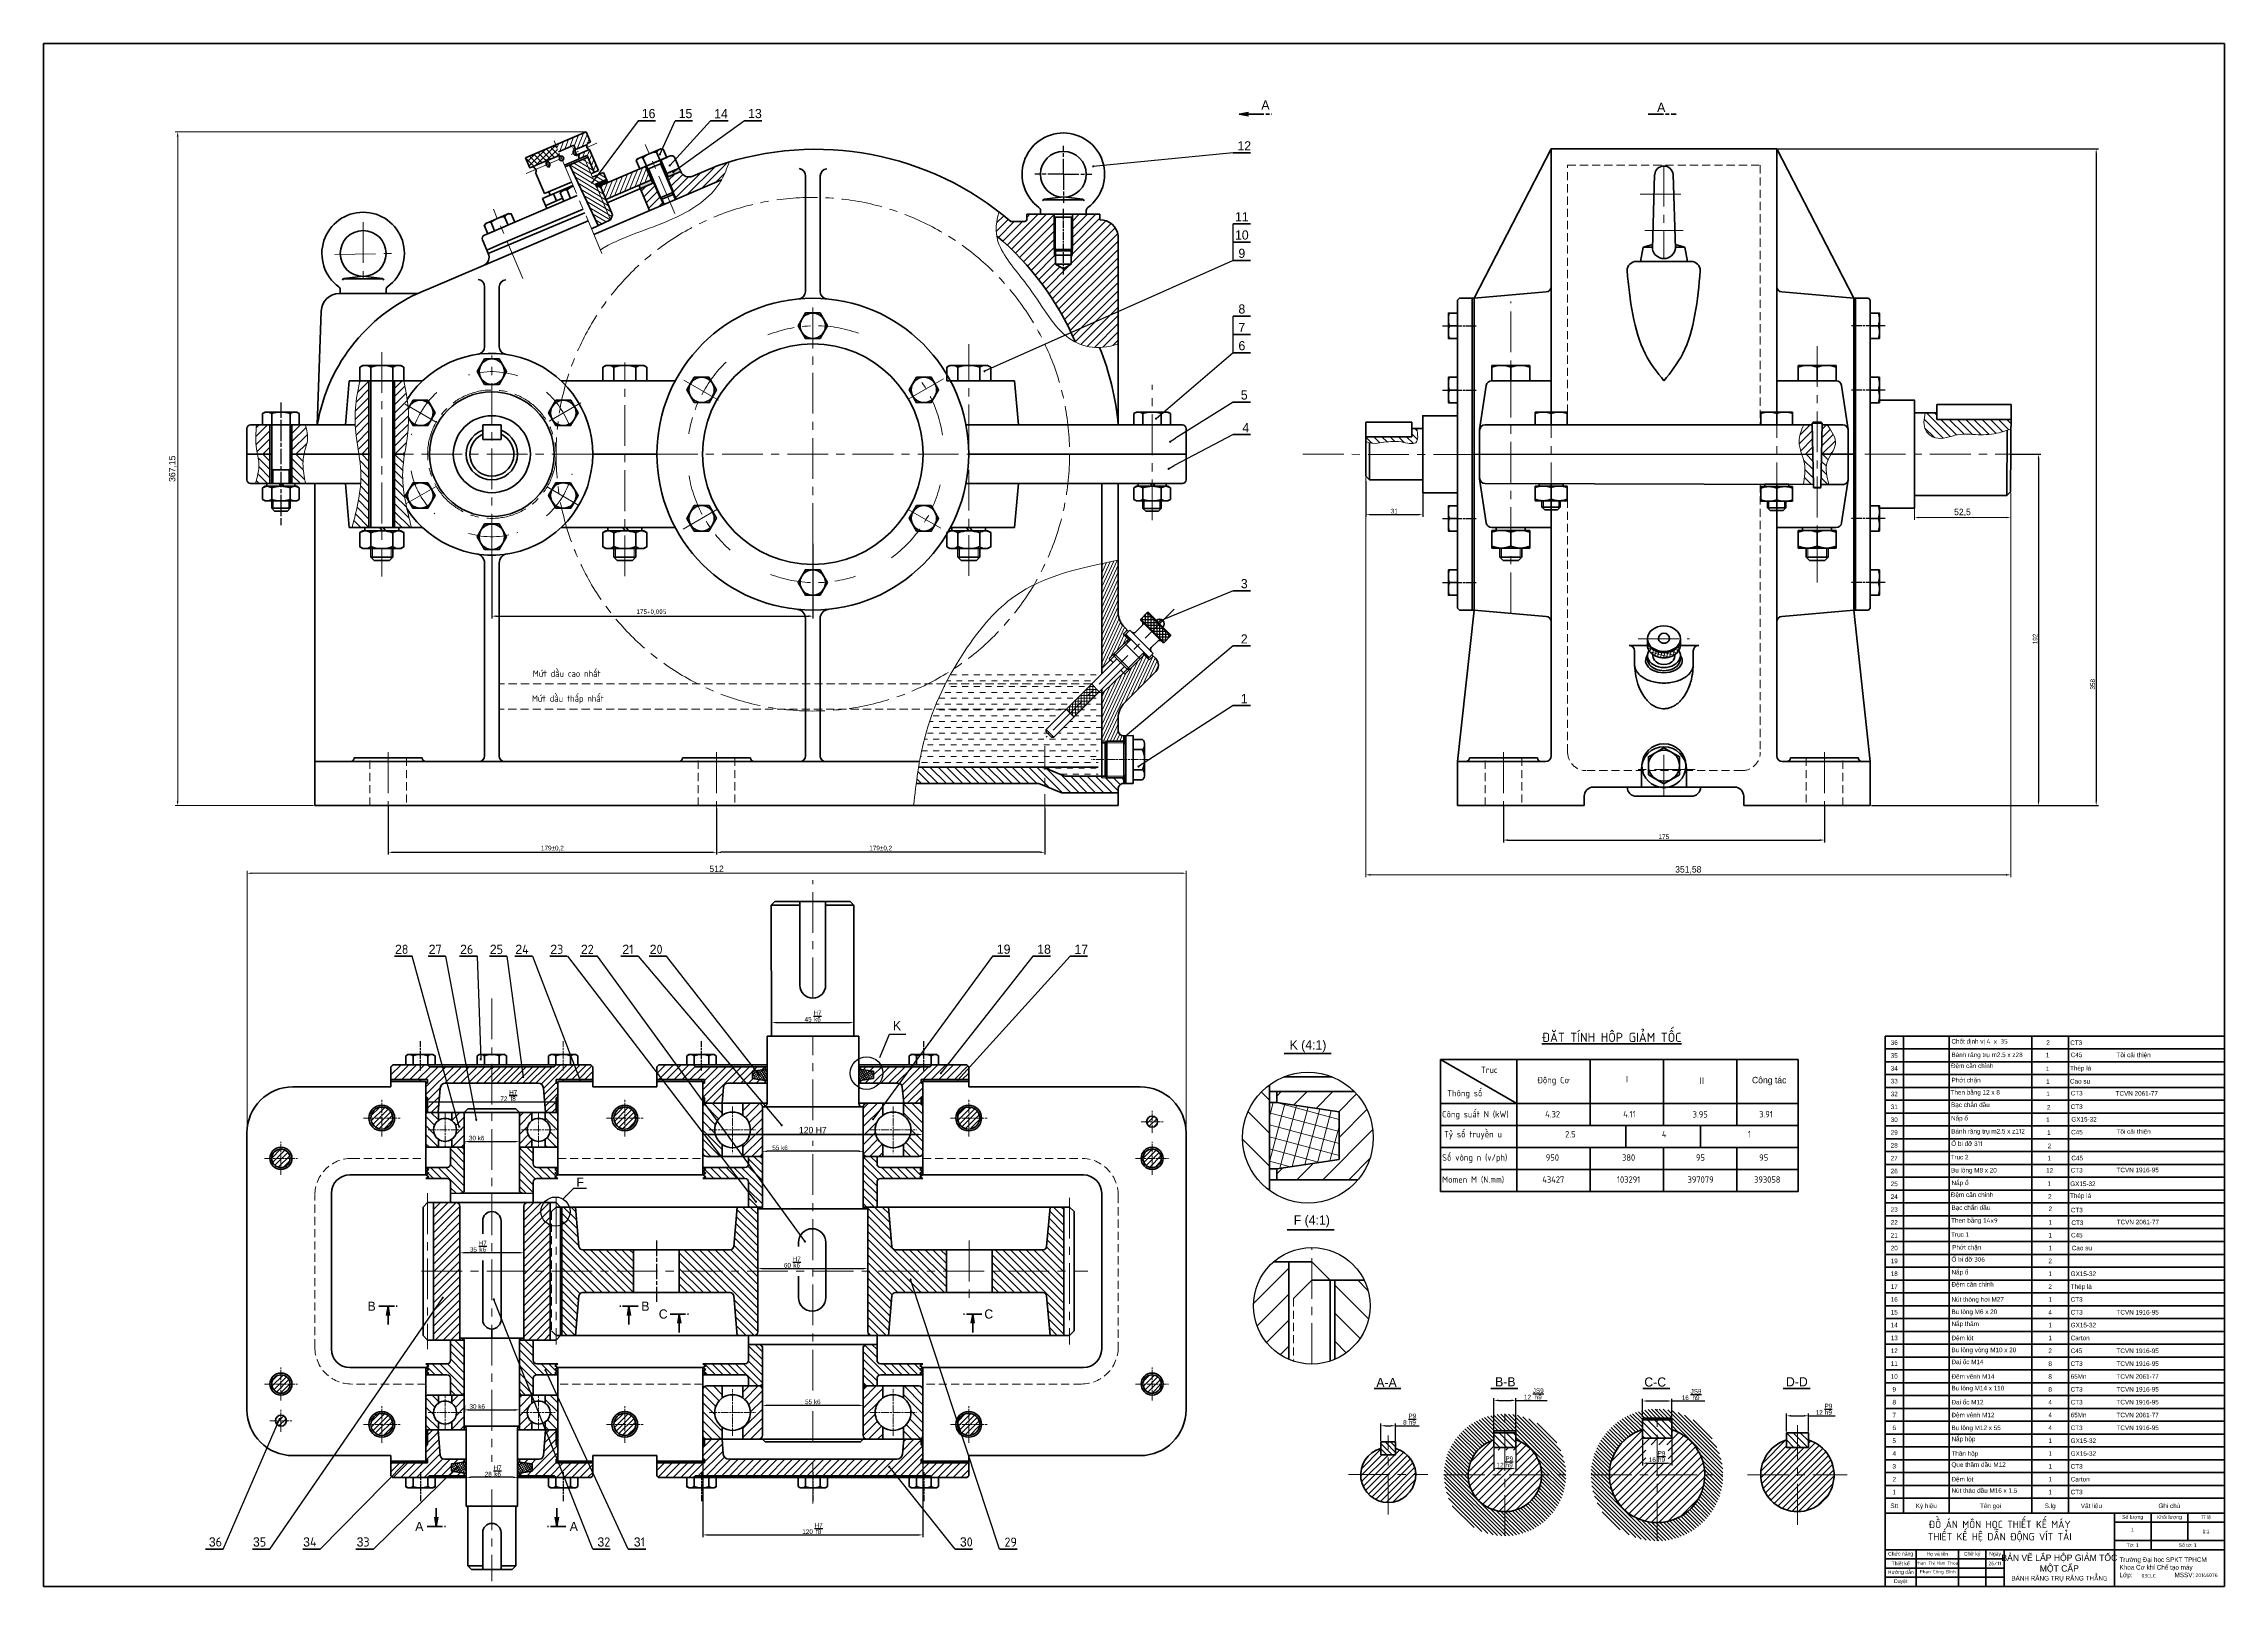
# Model space of a CAD drawing. Header units: millimetres. Extents: x -190 to 12889, y -227 to 3957.
# Drawn here: x 6903 to 8092, y 3116 to 3957 of the extents above; entities that cross this region are included whole.
import ezdxf

# ---------------------------------------------------------------- set-up
doc = ezdxf.new("R2010")
doc.units = ezdxf.units.MM
doc.header["$LTSCALE"] = 0.7
doc.header["$PDMODE"] = 35
doc.header["$PDSIZE"] = -4
for name, pattern in [('AM_ISO08W050', [18, 12, -1.5, 3, -1.5]), ('AM_ISO08W050x2', [9, 6, -0.75, 1.5, -0.75]), ('CENTER', [50.8, 31.75, -6.35, 6.35, -6.35]), ('CENTER2', [1.125, 0.75, -0.125, 0.125, -0.125]), ('HIDDEN', [9.525, 6.35, -3.175])]:
    doc.linetypes.add(name, pattern=pattern)
doc.layers.get('0').update_dxf_attribs({"color": 255})
for name, color, linetype, lineweight in [('1. Nét đâm', 7, 'Continuous', 35), ('_mss.dam', 7, 'Continuous', 35), ('AM_0N', 7, 'Continuous', 50), ('AM_5', 10, 'Continuous', 25), ('AM_7', 4, 'AM_ISO08W050', 25), ('AM_8', 1, 'Continuous', 25), ('CON', 7, 'Continuous', 50), ('dcb', 7, 'Continuous', 35), ('khuat', 6, 'HIDDEN', 13), ('manh', 1, 'Continuous', 13), ('net dam', 7, 'Continuous', 40), ('net manh', 2, 'Continuous', 13), ('Net_chinh', 7, 'Continuous', 30), ('Nét liền đâm', 7, 'Continuous', 40), ('Nét đậm', 7, 'Continuous', 40), ('tam', 4, 'CENTER', 13)]:
    doc.layers.add(name, color=color, linetype=linetype, lineweight=lineweight)
doc.styles.add('Annotative', font='arial.ttf')
doc.dimstyles.new('ISO-25', dxfattribs={"dimtxt": 2.5, "dimasz": 2.5, "dimexe": 1.25, "dimexo": 0.625, "dimtad": 1, "dimtxsty": 'Standard', "dimcen": 2.5, "dimadec": 0, "dimazin": 0, "dimtfac": 1, "dimtmove": 0, "dimatfit": 3, "dimfxl": 1, "dimarcsym": 0})
doc.dimstyles.new('ISO-25$0', dxfattribs={"dimtxt": 3.5, "dimasz": 2.5, "dimexe": 1.25, "dimexo": 0.625, "dimtad": 1, "dimtoh": 1, "dimtxsty": 'Standard', "dimcen": 2.5, "dimclrd": 3, "dimclre": 3, "dimclrt": 2, "dimadec": 0, "dimazin": 0, "dimtfac": 1, "dimtmove": 0, "dimatfit": 3, "dimfxl": 1, "dimlwd": 13, "dimlwe": 13, "dimarcsym": 0})
pattern_1 = [(135, (2254.031, 3257.259), (-2.1213203, -2.1213203), [])]
pattern_2 = [(245, (2254.0311, 3257.2589), (1.4387636, -0.6709065), [])]
pattern_3 = [(0, (2254.031, 3257.259), (3.175, 3.175), [3.175, -3.175])]
pattern_4 = [(45, (2254.031, 3257.259), (-2.245064, 2.245064), [])]
pattern_5 = [(135, (2254.031, 3257.259), (-2.245064, -2.245064), [])]
pattern_6 = [(45, (6426.5805, 2720.5655), (-2.474874, 2.474874), [])]
pattern_7 = [(135, (6426.5805, 2720.5655), (-2.474874, -2.474874), [])]
pattern_8 = [(45, (6426.5805, 2720.5655), (-2.12132, 2.12132), [])]
pattern_9 = [(45, (3851.3726, 3012.7587), (-1.767767, 1.767767), [])]
pattern_10 = [(135, (3851.3726, 3012.7587), (-1.9091883, -1.9091883), [])]
pattern_11 = [(135, (3811.75, 3222.1297), (-1.06066017, -1.06066017), [])]
pattern_12 = [(45, (3811.75, 3222.1297), (-2.1213203, 2.1213203), [])]
pattern_13 = [(120, (6426.5805, 2720.5655), (-0.8660254, -0.5), []), (210, (6426.5805, 2720.5655), (0.5, -0.8660254), [])]

# ---------------------------------------------------------------- blocks, each defined once
blk = doc.blocks.new('BULONGDAIOC')
for p, q in [((0, 8), (4.9, 8)), ((0, 8), (0, -8)), ((0, 4), (4.9, 4)), ((5.6, 6.9), (4.9, 8)), ((5.6, 6.9), (5.6, -6.9)), ((5.6, 6.9), (5.6, -6.9)), ((0, -4), (4.9, -4)), ((0, -8), (4.9, -8)), ((0.7, -8), (4.9, -8)), ((5.6, -6.9), (4.9, -8))]:
    blk.add_line(p, q)
for centre, radius, start, end in [((2.3, 6), 3.26, 322.1211, 37.8789), ((-6.4, 0), 12, 340.5288, 19.4712), ((2.3, -6), 3.26, 322.1211, 37.8789)]:
    blk.add_arc(centre, radius, start, end)
at = {"layer": 'AM_7', "linetype": 'AM_ISO08W050x2'}
blk.add_line((-3, 0), (12.9, 0), dxfattribs=at)
blk = doc.blocks.new('dsfeer')
blk.add_lwpolyline([(0, 10), (-8.7, 5), (-8.7, -5), (0, -10), (8.7, -5), (8.7, 5)], close=True)
blk.add_circle((0, 0), 8.66)
blk = doc.blocks.new('*U796')
at = {"xscale": 0.8000000000000002, "yscale": 0.8000000000000002, "zscale": 0.8000000000000002, "rotation": 90.00000000000001}
blk.add_blockref('dsfeer', (0, 0), dxfattribs=at)
blk = doc.blocks.new('*U797')
at = {"layer": 'net dam', "color": 0, "linetype": 'ByBlock', "lineweight": -2}
blk.add_blockref('*U796', (684.5, 1701.1), dxfattribs=at)
for p, rotation in [((623.9, 1666.1), 60.00000000000001), ((745.1, 1666.1), 300.0000000000001), ((623.9, 1596.1), 120), ((745.1, 1596.1), 240), ((684.5, 1561.1), 180)]:
    blk.add_blockref('*U796', p, dxfattribs=dict(at, rotation=rotation))
blk = doc.blocks.new('đệm tròn')
for p, q in [((-1.5, 7.67), (0, 7.67)), ((-1.5, 7.67), (-1.5, -0.1)), ((0, 0.95), (0, 7.67)), ((-1.5, -1.63), (-1.5, -7.67)), ((-1.5, -7.67), (0, -7.67)), ((0, -7.67), (0, -0.58))]:
    blk.add_line(p, q)
at = {"layer": 'Nét liền đâm'}
for p, q in [((-1.5, -0.1), (0, 0.95)), ((-1.5, -1.63), (0, -0.58))]:
    blk.add_line(p, q, dxfattribs=at)
blk = doc.blocks.new('đai ốc')
for p, q in [((-8, 8.59), (-7.19, 10)), ((-7.19, 10), (-0.81, 10)), ((0, 8.59), (-0.81, 10)), ((-8, 8.59), (-8, -8.59)), ((-7.14, 5), (-0.86, 5)), ((0, 8.59), (0, -8.59)), ((-8, -8.59), (-7.19, -10)), ((-7.14, -5), (-0.86, -5)), ((0, -8.59), (-0.81, -10)), ((-7.19, -10), (-0.81, -10))]:
    blk.add_line(p, q)
for centre, radius, start, end in [((-3.93, 7.5), 4.07, 142.12112, 217.87888), ((-4.07, 7.5), 4.07, 322.12112, 37.87888), ((7, 0), 15, 160.52878, 199.47122), ((-15, 0), 15, 340.52878, 19.47122), ((-3.93, -7.5), 4.07, 142.12112, 217.87888), ((-4.07, -7.5), 4.07, 322.12112, 37.87888)]:
    blk.add_arc(centre, radius, start, end)
blk = doc.blocks.new('M10')
for p, q in [((0, 10), (6.19, 10)), ((0, 10), (0, -10)), ((7, 8.59), (6.19, 10)), ((-80.17, 5), (-81.67, 3.5)), ((-81.67, 3.5), (-81.67, -3.5)), ((-80.17, 5), (-76.17, 5)), ((-80.17, -5), (-80.17, 5)), ((0, 5), (6.14, 5)), ((7, 8.59), (7, -8.59)), ((7, 8.59), (7, -8.59)), ((-80.17, -5), (-81.67, -3.5)), ((-80.17, -5), (-76.17, -5)), ((0, -5), (6.14, -5)), ((7, -8.59), (6.19, -10)), ((0, -10), (6.19, -10)), ((0.81, -10), (6.19, -10))]:
    blk.add_line(p, q)
for centre, radius, start, end in [((2.93, 7.5), 4.07, 322.12112, 37.87888), ((-8, 0), 15, 340.52878, 19.47122), ((2.93, -7.5), 4.07, 322.12112, 37.87888)]:
    blk.add_arc(centre, radius, start, end)
at = {"layer": 'net manh'}
for p, q in [((-80.92, 4.25), (-76.17, 4.25)), ((-80.92, -4.25), (-76.17, -4.25))]:
    blk.add_line(p, q, dxfattribs=at)
blk = doc.blocks.new('BULONGM10')
for p, q in [((1.7, 1), (0, 0.1)), ((0, -7.4), (0, 0.1)), ((1.7, 1), (22.3, 1)), ((1.7, 1), (22.3, 1)), ((6, -7.4), (6, 0)), ((22.3, 1), (24, 0.1)), ((24, -7.4), (24, 0.1)), ((24, -6.4), (24, 0.1)), ((0, -7.4), (24, -7.4)), ((18, -7.4), (18, 0)), ((6, -62), (6, -57.2)), ((6, -62), (7.8, -63.8)), ((18, -62), (6, -62)), ((7.8, -63.8), (16.2, -63.8)), ((18, -62), (16.2, -63.8)), ((18, -62), (18, -57.2))]:
    blk.add_line(p, q)
for centre, radius, start, end in [((3, -3.9), 4.89, 52.1211, 127.8789), ((12, -17), 18, 70.5288, 109.4712), ((21, -3.9), 4.89, 52.1211, 127.8789)]:
    blk.add_arc(centre, radius, start, end)
at = {"layer": 'net manh'}
for p, q in [((6.9, -62.9), (6.9, -57.2)), ((17.1, -62.9), (17.1, -57.2))]:
    blk.add_line(p, q, dxfattribs=at)
blk = doc.blocks.new('èwè')
for p, q in [((-8, -8.66), (-8, 8.66)), ((0, 8.66), (-8, 8.66)), ((-7.14, 0), (-0.84, 0)), ((0, 8.66), (0, -8.66)), ((0, -8.66), (-8, -8.66))]:
    blk.add_line(p, q)
for centre, start, end in [((3.36, 4.33), 157.58788, 202.41212), ((-11.34, 4.33), 337.58788, 22.41212), ((3.36, -4.33), 157.58788, 202.41212), ((-11.34, -4.33), 337.58788, 22.41212)]:
    blk.add_arc(centre, 11.36, start, end)
blk = doc.blocks.new('dfdsf')
for p, q in [((-80.17, 5), (-81.67, 3.5)), ((-81.67, -3.5), (-81.67, 3.5)), ((-80.17, -5), (-80.17, 5)), ((-75.95, 5), (-80.17, 5)), ((7, 8.66), (0, 8.66)), ((0, 8.66), (0, -8.66)), ((0, 0), (6.14, 0)), ((7, 8.66), (7, -8.66)), ((-80.17, -5), (-81.67, -3.5)), ((-75.95, -5), (-80.17, -5)), ((7, -8.66), (0, -8.66))]:
    blk.add_line(p, q)
for centre in [(-4.36, 4.33), (-4.36, -4.33)]:
    blk.add_arc(centre, 11.36, 337.58788, 22.41212)
at = {"layer": 'manh'}
for p, q in [((-75.95, 4.25), (-80.92, 4.25)), ((-75.95, -4.25), (-80.92, -4.25))]:
    blk.add_line(p, q, dxfattribs=at)
blk = doc.blocks.new('*D798')
at = {"color": 0, "lineweight": -2, "transparency": 16777216}
for p, q in [((7623.9, 3718.6), (7623.9, 3699.1)), ((7654.9, 3718.6), (7654.9, 3699.1)), ((7626.4, 3700.3), (7652.4, 3700.3))]:
    blk.add_line(p, q, dxfattribs=at)
at = {"color": 0, "transparency": 16777216}
for points in [[(7626.4, 3700.7), (7626.4, 3699.9), (7623.9, 3700.3)], [(7652.4, 3700.7), (7652.4, 3699.9), (7654.9, 3700.3)]]:
    blk.add_solid(points, dxfattribs=at)
at = {"layer": 'Defpoints', "color": 0, "transparency": 16777216}
for p in [(7623.9, 3719.2), (7654.9, 3719.2), (7654.9, 3700.3)]:
    blk.add_point(p, dxfattribs=at)
at = {"color": 0, "transparency": 16777216, "insert": (7639.4, 3702.2), "char_height": 2.5, "attachment_point": 5}
blk.add_mtext('31', dxfattribs=at)
blk = doc.blocks.new('*D799')
at = {"color": 0, "lineweight": -2, "transparency": 16777216}
for p, q in [((7698.9, 3541.1), (7698.9, 3521.6)), ((7873.9, 3541.1), (7873.9, 3521.6)), ((7701.4, 3522.9), (7871.4, 3522.9))]:
    blk.add_line(p, q, dxfattribs=at)
at = {"color": 0, "transparency": 16777216}
for points in [[(7701.4, 3523.3), (7701.4, 3522.4), (7698.9, 3522.9)], [(7871.4, 3523.3), (7871.4, 3522.4), (7873.9, 3522.9)]]:
    blk.add_solid(points, dxfattribs=at)
at = {"layer": 'Defpoints', "color": 0, "transparency": 16777216}
for p in [(7698.9, 3541.7), (7873.9, 3541.7), (7873.9, 3522.9)]:
    blk.add_point(p, dxfattribs=at)
at = {"color": 0, "transparency": 16777216, "insert": (7786.4, 3524.7), "char_height": 2.5, "attachment_point": 5}
blk.add_mtext('175', dxfattribs=at)
blk = doc.blocks.new('*D800')
at = {"color": 0, "lineweight": -2, "transparency": 16777216}
for p, q in [((7976.1, 3733.2), (7991.9, 3733.2)), ((7990.7, 3730.7), (7990.7, 3544.2)), ((7899.5, 3541.7), (7991.9, 3541.7))]:
    blk.add_line(p, q, dxfattribs=at)
at = {"color": 0, "transparency": 16777216}
for points in [[(7990.2, 3730.7), (7991.1, 3730.7), (7990.7, 3733.2)], [(7990.2, 3544.2), (7991.1, 3544.2), (7990.7, 3541.7)]]:
    blk.add_solid(points, dxfattribs=at)
at = {"layer": 'Defpoints', "color": 0, "transparency": 16777216}
for p in [(7975.5, 3733.2), (7898.9, 3541.7), (7990.7, 3541.7)]:
    blk.add_point(p, dxfattribs=at)
at = {"color": 0, "transparency": 16777216, "insert": (7988.8, 3632.5), "char_height": 2.5, "attachment_point": 5, "rotation": 90}
blk.add_mtext('192', dxfattribs=at)
blk = doc.blocks.new('*D801')
at = {"color": 0, "lineweight": -2, "transparency": 16777216}
for p, q in [((7848.5, 3899.7), (8023.3, 3899.7)), ((8022.1, 3897.2), (8022.1, 3544.2)), ((7899.5, 3541.7), (8023.3, 3541.7))]:
    blk.add_line(p, q, dxfattribs=at)
at = {"color": 0, "transparency": 16777216}
for points in [[(8021.7, 3897.2), (8022.5, 3897.2), (8022.1, 3899.7)], [(8021.7, 3544.2), (8022.5, 3544.2), (8022.1, 3541.7)]]:
    blk.add_solid(points, dxfattribs=at)
at = {"layer": 'Defpoints', "color": 0, "transparency": 16777216}
for p in [(7847.9, 3899.7), (7898.9, 3541.7), (8022.1, 3541.7)]:
    blk.add_point(p, dxfattribs=at)
at = {"color": 0, "transparency": 16777216, "insert": (8020.2, 3607.8), "char_height": 2.5, "attachment_point": 5, "rotation": 90}
blk.add_mtext('358', dxfattribs=at)
blk = doc.blocks.new('*D802')
at = {"color": 0, "lineweight": -2, "transparency": 16777216}
for p, q in [((7090.9, 3541.1), (7090.9, 3515)), ((7269.9, 3540.1), (7269.9, 3515)), ((7093.4, 3516.2), (7267.4, 3516.2))]:
    blk.add_line(p, q, dxfattribs=at)
at = {"color": 0, "transparency": 16777216}
for points in [[(7093.4, 3516.6), (7093.4, 3515.8), (7090.9, 3516.2)], [(7267.4, 3516.6), (7267.4, 3515.8), (7269.9, 3516.2)]]:
    blk.add_solid(points, dxfattribs=at)
at = {"layer": 'Defpoints', "color": 0, "transparency": 16777216}
for p in [(7090.9, 3541.7), (7269.9, 3540.7), (7269.9, 3516.2)]:
    blk.add_point(p, dxfattribs=at)
at = {"color": 0, "transparency": 16777216, "insert": (7180.4, 3518.3), "char_height": 2.5, "attachment_point": 5}
blk.add_mtext('179{}{\\C2;%%p0,2}', dxfattribs=at)
blk = doc.blocks.new('*D803')
at = {"color": 0, "lineweight": -2, "transparency": 16777216}
for p, q in [((7269.9, 3540.1), (7269.9, 3515)), ((7448.9, 3540.1), (7448.9, 3515)), ((7446.4, 3516.2), (7272.4, 3516.2))]:
    blk.add_line(p, q, dxfattribs=at)
at = {"color": 0, "transparency": 16777216}
for points in [[(7272.4, 3516.6), (7272.4, 3515.8), (7269.9, 3516.2)], [(7446.4, 3516.6), (7446.4, 3515.8), (7448.9, 3516.2)]]:
    blk.add_solid(points, dxfattribs=at)
at = {"layer": 'Defpoints', "color": 0, "transparency": 16777216}
for p in [(7269.9, 3540.7), (7448.9, 3540.7), (7269.9, 3516.2)]:
    blk.add_point(p, dxfattribs=at)
at = {"color": 0, "transparency": 16777216, "insert": (7359.4, 3518.3), "char_height": 2.5, "attachment_point": 5}
blk.add_mtext('179{}{\\C2;%%p0,2}', dxfattribs=at)
blk = doc.blocks.new('*D804')
at = {"layer": 'Defpoints', "color": 0, "transparency": 16777216}
for p in [(7111.4, 3382.6), (7183.4, 3386.5), (7183.4, 3380.1)]:
    blk.add_point(p, dxfattribs=at)
at = {"layer": 'net dam', "color": 0, "lineweight": -2, "transparency": 16777216}
for p, q in [((7111.4, 3381.9), (7111.4, 3378.8)), ((7113.9, 3380.1), (7180.9, 3380.1)), ((7183.4, 3385.9), (7183.4, 3378.8))]:
    blk.add_line(p, q, dxfattribs=at)
at = {"layer": 'net dam', "color": 0, "transparency": 16777216}
for points in [[(7113.9, 3380.5), (7113.9, 3379.7), (7111.4, 3380.1)], [(7180.9, 3380.5), (7180.9, 3379.7), (7183.4, 3380.1)]]:
    blk.add_solid(points, dxfattribs=at)
at = {"layer": 'net dam', "color": 0, "transparency": 16777216, "insert": (7156.6, 3383.6), "char_height": 2.5, "attachment_point": 5}
blk.add_mtext('72{}{\\C2; \\SH7/f8;}', dxfattribs=at)
blk = doc.blocks.new('*D805')
at = {"color": 0, "lineweight": -2, "transparency": 16777216}
for p, q in [((7132.4, 3358.7), (7132.4, 3357.3)), ((7134.9, 3358.5), (7159.9, 3358.5)), ((7162.4, 3357.1), (7162.4, 3359.8))]:
    blk.add_line(p, q, dxfattribs=at)
at = {"color": 0, "transparency": 16777216}
for points in [[(7134.9, 3358.9), (7134.9, 3358.1), (7132.4, 3358.5)], [(7159.9, 3358.9), (7159.9, 3358.1), (7162.4, 3358.5)]]:
    blk.add_solid(points, dxfattribs=at)
at = {"layer": 'Defpoints', "color": 0, "transparency": 16777216}
for p in [(7132.4, 3359.3), (7162.4, 3358.5), (7162.4, 3356.5)]:
    blk.add_point(p, dxfattribs=at)
at = {"color": 0, "transparency": 16777216, "insert": (7139.1, 3360.4), "char_height": 2.5, "attachment_point": 5}
blk.add_mtext('30{}{\\C2; k6}', dxfattribs=at)
blk = doc.blocks.new('*D806')
at = {"color": 0, "lineweight": -2, "transparency": 16777216}
for p, q in [((7129.9, 3295.7), (7129.9, 3299.1)), ((7162.4, 3297.9), (7132.4, 3297.9)), ((7164.9, 3303.1), (7164.9, 3296.6))]:
    blk.add_line(p, q, dxfattribs=at)
at = {"color": 0, "transparency": 16777216}
for points in [[(7132.4, 3298.3), (7132.4, 3297.5), (7129.9, 3297.9)], [(7162.4, 3298.3), (7162.4, 3297.5), (7164.9, 3297.9)]]:
    blk.add_solid(points, dxfattribs=at)
at = {"layer": 'Defpoints', "color": 0, "transparency": 16777216}
for p in [(7129.9, 3297.9), (7129.9, 3295), (7164.9, 3303.8)]:
    blk.add_point(p, dxfattribs=at)
at = {"color": 0, "transparency": 16777216, "insert": (7140, 3301.4), "char_height": 2.5, "attachment_point": 5}
blk.add_mtext('35{}{\\C2; \\SH7/k6;}', dxfattribs=at)
blk = doc.blocks.new('*D807')
at = {"color": 0, "lineweight": -2, "transparency": 16777216}
for p, q in [((7132.4, 3214.9), (7132.4, 3211)), ((7134.9, 3212.3), (7159.9, 3212.3)), ((7162.4, 3212), (7162.4, 3211))]:
    blk.add_line(p, q, dxfattribs=at)
at = {"color": 0, "transparency": 16777216}
for points in [[(7134.9, 3212.7), (7134.9, 3211.8), (7132.4, 3212.3)], [(7159.9, 3212.7), (7159.9, 3211.8), (7162.4, 3212.3)]]:
    blk.add_solid(points, dxfattribs=at)
at = {"layer": 'Defpoints', "color": 0, "transparency": 16777216}
for p in [(7132.4, 3215.5), (7162.4, 3212.7), (7162.4, 3212.3)]:
    blk.add_point(p, dxfattribs=at)
at = {"color": 0, "transparency": 16777216, "insert": (7139.4, 3214.1), "char_height": 2.5, "attachment_point": 5}
blk.add_mtext('30{}{\\C2; k6}', dxfattribs=at)
blk = doc.blocks.new('*D808')
at = {"color": 0, "lineweight": -2, "transparency": 16777216}
for p, q in [((7133.4, 3170.2), (7133.4, 3176.7)), ((7158.9, 3175.5), (7135.9, 3175.5)), ((7161.4, 3168.2), (7161.4, 3176.7))]:
    blk.add_line(p, q, dxfattribs=at)
at = {"color": 0, "transparency": 16777216}
for points in [[(7135.9, 3175.9), (7135.9, 3175), (7133.4, 3175.5)], [(7158.9, 3175.9), (7158.9, 3175), (7161.4, 3175.5)]]:
    blk.add_solid(points, dxfattribs=at)
at = {"layer": 'Defpoints', "color": 0, "transparency": 16777216}
for p in [(7133.4, 3175.5), (7133.4, 3169.6), (7161.4, 3167.5)]:
    blk.add_point(p, dxfattribs=at)
at = {"color": 0, "transparency": 16777216, "insert": (7148.1, 3179), "char_height": 2.5, "attachment_point": 5}
blk.add_mtext('28{}{\\C2; \\SH7/k6;}', dxfattribs=at)
blk = doc.blocks.new('*D809')
at = {"color": 0, "lineweight": -2, "transparency": 16777216}
for p, q in [((7299.9, 3428.9), (7299.9, 3422.1)), ((7344.9, 3423.5), (7344.9, 3424.6)), ((7302.4, 3423.4), (7342.4, 3423.4))]:
    blk.add_line(p, q, dxfattribs=at)
at = {"color": 0, "transparency": 16777216}
for points in [[(7302.4, 3423.8), (7302.4, 3423), (7299.9, 3423.4)], [(7342.4, 3423.8), (7342.4, 3423), (7344.9, 3423.4)]]:
    blk.add_solid(points, dxfattribs=at)
at = {"layer": 'Defpoints', "color": 0, "transparency": 16777216}
for p in [(7299.9, 3429.5), (7344.9, 3423.4), (7344.9, 3422.9)]:
    blk.add_point(p, dxfattribs=at)
at = {"color": 0, "transparency": 16777216, "insert": (7322.5, 3426.9), "char_height": 2.5, "attachment_point": 5}
blk.add_mtext('45{}{\\C2; \\SH7/k6;}', dxfattribs=at)
blk = doc.blocks.new('*D810')
at = {"color": 0, "lineweight": -2, "transparency": 16777216}
for p, q in [((7292.4, 3291.9), (7292.4, 3288)), ((7294.9, 3289.3), (7349.9, 3289.3)), ((7352.4, 3291.9), (7352.4, 3288))]:
    blk.add_line(p, q, dxfattribs=at)
at = {"color": 0, "transparency": 16777216}
for points in [[(7294.9, 3289.7), (7294.9, 3288.9), (7292.4, 3289.3)], [(7349.9, 3289.7), (7349.9, 3288.9), (7352.4, 3289.3)]]:
    blk.add_solid(points, dxfattribs=at)
at = {"layer": 'Defpoints', "color": 0, "transparency": 16777216}
for p in [(7292.4, 3292.5), (7352.4, 3292.5), (7352.4, 3289.3)]:
    blk.add_point(p, dxfattribs=at)
at = {"color": 0, "transparency": 16777216, "insert": (7311.2, 3292.8), "char_height": 2.5, "attachment_point": 5}
blk.add_mtext('60{}{\\C2; \\SH7/k6;}', dxfattribs=at)
blk = doc.blocks.new('*D811')
at = {"color": 0, "lineweight": -2, "transparency": 16777216}
for p, q in [((7294.9, 3215.2), (7294.9, 3213.4)), ((7347.4, 3214.7), (7297.4, 3214.7)), ((7349.9, 3215.2), (7349.9, 3213.4))]:
    blk.add_line(p, q, dxfattribs=at)
at = {"color": 0, "transparency": 16777216}
for points in [[(7297.4, 3215.1), (7297.4, 3214.3), (7294.9, 3214.7)], [(7347.4, 3215.1), (7347.4, 3214.3), (7349.9, 3214.7)]]:
    blk.add_solid(points, dxfattribs=at)
at = {"layer": 'Defpoints', "color": 0, "transparency": 16777216}
for p in [(7294.9, 3215.8), (7294.9, 3214.7), (7349.9, 3215.8)]:
    blk.add_point(p, dxfattribs=at)
at = {"color": 0, "transparency": 16777216, "insert": (7322.4, 3216.6), "char_height": 2.5, "attachment_point": 5}
blk.add_mtext('55{}{\\C2; k6}', dxfattribs=at)
blk = doc.blocks.new('*D812')
at = {"color": 0, "lineweight": -2, "transparency": 16777216}
for p, q in [((7262.4, 3190.8), (7262.4, 3142.8)), ((7382.4, 3190.8), (7382.4, 3142.8)), ((7264.9, 3144.1), (7379.9, 3144.1))]:
    blk.add_line(p, q, dxfattribs=at)
at = {"color": 0, "transparency": 16777216}
for points in [[(7264.9, 3144.5), (7264.9, 3143.7), (7262.4, 3144.1)], [(7379.9, 3144.5), (7379.9, 3143.7), (7382.4, 3144.1)]]:
    blk.add_solid(points, dxfattribs=at)
at = {"layer": 'Defpoints', "color": 0, "transparency": 16777216}
for p in [(7262.4, 3191.4), (7382.4, 3191.4), (7382.4, 3144.1)]:
    blk.add_point(p, dxfattribs=at)
at = {"color": 0, "transparency": 16777216, "insert": (7322.2, 3147.6), "char_height": 2.5, "attachment_point": 5}
blk.add_mtext('120{}{\\C2; \\SH7/f8;}', dxfattribs=at)
blk = doc.blocks.new('*D813')
at = {"color": 0, "lineweight": -2, "transparency": 16777216}
for p, q in [((7147.4, 3677.9), (7147.4, 3643.7)), ((7322.4, 3684.4), (7322.4, 3643.7)), ((7149.9, 3644.9), (7319.9, 3644.9))]:
    blk.add_line(p, q, dxfattribs=at)
at = {"color": 0, "transparency": 16777216}
for points in [[(7149.9, 3645.4), (7149.9, 3644.5), (7147.4, 3644.9)], [(7319.9, 3645.4), (7319.9, 3644.5), (7322.4, 3644.9)]]:
    blk.add_solid(points, dxfattribs=at)
at = {"layer": 'Defpoints', "color": 0, "transparency": 16777216}
for p in [(7147.4, 3678.5), (7322.4, 3685), (7322.4, 3644.9)]:
    blk.add_point(p, dxfattribs=at)
at = {"color": 0, "transparency": 16777216, "insert": (7234.4, 3647.1), "char_height": 2.5, "attachment_point": 5}
blk.add_mtext('175{\\fTCVN 7284|b0|i0|c163|p34;+0,005}', dxfattribs=at)
blk = doc.blocks.new('*D815')
at = {"color": 0, "lineweight": -2, "transparency": 16777216}
for p, q in [((7632.1, 3195.4), (7632.1, 3204.9)), ((7634.6, 3203.6), (7637.6, 3203.6)), ((7640.1, 3195.4), (7640.1, 3204.9)), ((7640.1, 3203.6), (7653, 3203.6))]:
    blk.add_line(p, q, dxfattribs=at)
at = {"color": 0, "transparency": 16777216}
for points in [[(7634.6, 3204), (7634.6, 3203.2), (7632.1, 3203.6)], [(7637.6, 3204), (7637.6, 3203.2), (7640.1, 3203.6)]]:
    blk.add_solid(points, dxfattribs=at)
at = {"layer": 'Defpoints', "color": 0, "transparency": 16777216}
for p in [(7640.1, 3203.6), (7632.1, 3194.8), (7640.1, 3194.8)]:
    blk.add_point(p, dxfattribs=at)
at = {"color": 0, "transparency": 16777216, "insert": (7647.8, 3207.2), "char_height": 2.5, "attachment_point": 5}
blk.add_mtext('8{}{\\C2; \\SP9/h9;}', dxfattribs=at)
blk = doc.blocks.new('*D816')
at = {"color": 0, "lineweight": -2, "transparency": 16777216}
for p, q in [((7693.7, 3201.4), (7693.7, 3218.7)), ((7696.2, 3217.4), (7703.2, 3217.4)), ((7705.7, 3201.4), (7705.7, 3218.7)), ((7705.7, 3217.4), (7722.8, 3217.4))]:
    blk.add_line(p, q, dxfattribs=at)
at = {"color": 0, "transparency": 16777216}
for points in [[(7696.2, 3217.9), (7696.2, 3217), (7693.7, 3217.4)], [(7703.2, 3217.9), (7703.2, 3217), (7705.7, 3217.4)]]:
    blk.add_solid(points, dxfattribs=at)
at = {"layer": 'Defpoints', "color": 0, "transparency": 16777216}
for p in [(7705.7, 3217.4), (7693.7, 3200.8), (7705.7, 3200.8)]:
    blk.add_point(p, dxfattribs=at)
at = {"color": 0, "transparency": 16777216, "insert": (7715.5, 3221), "char_height": 2.5, "attachment_point": 5}
blk.add_mtext('12{}{\\C2; \\SJS9/h9;}', dxfattribs=at)
blk = doc.blocks.new('*D817')
at = {"color": 0, "lineweight": -2, "transparency": 16777216}
for p, q in [((7693.7, 3191.2), (7693.7, 3179.1)), ((7705.7, 3191.2), (7705.7, 3179.1)), ((7696.2, 3180.3), (7703.2, 3180.3))]:
    blk.add_line(p, q, dxfattribs=at)
at = {"color": 0, "transparency": 16777216}
for points in [[(7696.2, 3180.7), (7696.2, 3179.9), (7693.7, 3180.3)], [(7703.2, 3180.7), (7703.2, 3179.9), (7705.7, 3180.3)]]:
    blk.add_solid(points, dxfattribs=at)
at = {"layer": 'Defpoints', "color": 0, "transparency": 16777216}
for p in [(7693.7, 3191.8), (7705.7, 3191.8), (7705.7, 3180.3)]:
    blk.add_point(p, dxfattribs=at)
at = {"color": 0, "transparency": 16777216, "insert": (7699.7, 3183.9), "char_height": 2.5, "attachment_point": 5}
blk.add_mtext('12{}{\\C2; \\SP9/h9;}', dxfattribs=at)
blk = doc.blocks.new('*D818')
at = {"color": 0, "lineweight": -2, "transparency": 16777216}
for p, q in [((7774.7, 3208.4), (7774.7, 3218.3)), ((7777.2, 3217.1), (7788.2, 3217.1)), ((7790.7, 3208.4), (7790.7, 3218.3)), ((7790.7, 3217.1), (7808.7, 3217.1))]:
    blk.add_line(p, q, dxfattribs=at)
at = {"color": 0, "transparency": 16777216}
for points in [[(7777.2, 3217.5), (7777.2, 3216.7), (7774.7, 3217.1)], [(7788.2, 3217.5), (7788.2, 3216.7), (7790.7, 3217.1)]]:
    blk.add_solid(points, dxfattribs=at)
at = {"layer": 'Defpoints', "color": 0, "transparency": 16777216}
for p in [(7790.7, 3217.1), (7774.7, 3207.8), (7790.7, 3207.8)]:
    blk.add_point(p, dxfattribs=at)
at = {"color": 0, "transparency": 16777216, "insert": (7801.5, 3220.6), "char_height": 2.5, "attachment_point": 5}
blk.add_mtext('16{}{\\C2; \\SJS9/h9;}', dxfattribs=at)
blk = doc.blocks.new('*D819')
at = {"color": 0, "lineweight": -2, "transparency": 16777216}
for p, q in [((7774.7, 3196.2), (7774.7, 3182)), ((7790.7, 3196.2), (7790.7, 3182)), ((7777.2, 3183.2), (7788.2, 3183.2))]:
    blk.add_line(p, q, dxfattribs=at)
at = {"color": 0, "transparency": 16777216}
for points in [[(7777.2, 3183.6), (7777.2, 3182.8), (7774.7, 3183.2)], [(7788.2, 3183.6), (7788.2, 3182.8), (7790.7, 3183.2)]]:
    blk.add_solid(points, dxfattribs=at)
at = {"layer": 'Defpoints', "color": 0, "transparency": 16777216}
for p in [(7774.7, 3196.8), (7790.7, 3196.8), (7790.7, 3183.2)]:
    blk.add_point(p, dxfattribs=at)
at = {"color": 0, "transparency": 16777216, "insert": (7782.7, 3186.8), "char_height": 2.5, "attachment_point": 5}
blk.add_mtext('16{}{\\C2; \\SP9/h9;}', dxfattribs=at)
blk = doc.blocks.new('*D820')
at = {"color": 0, "lineweight": -2, "transparency": 16777216}
for p, q in [((7853.2, 3200.4), (7853.2, 3210.3)), ((7855.7, 3209), (7862.7, 3209)), ((7865.2, 3200.4), (7865.2, 3210.3)), ((7865.2, 3209), (7879.8, 3209))]:
    blk.add_line(p, q, dxfattribs=at)
at = {"color": 0, "transparency": 16777216}
for points in [[(7855.7, 3209.5), (7855.7, 3208.6), (7853.2, 3209)], [(7862.7, 3209.5), (7862.7, 3208.6), (7865.2, 3209)]]:
    blk.add_solid(points, dxfattribs=at)
at = {"layer": 'Defpoints', "color": 0, "transparency": 16777216}
for p in [(7853.2, 3199.8), (7865.2, 3209), (7865.2, 3199.8)]:
    blk.add_point(p, dxfattribs=at)
at = {"color": 0, "transparency": 16777216, "insert": (7873.7, 3212.6), "char_height": 2.5, "attachment_point": 5}
blk.add_mtext('12{}{\\C2; \\SP9/h9;}', dxfattribs=at)
blk = doc.blocks.new('*D814')
at = {"color": 0, "lineweight": -2, "transparency": 16777216}
for p, q in [((7294.9, 3353), (7294.9, 3354.5)), ((7347.4, 3353.2), (7297.4, 3353.2)), ((7349.9, 3353), (7349.9, 3354.5))]:
    blk.add_line(p, q, dxfattribs=at)
at = {"color": 0, "transparency": 16777216}
for points in [[(7297.4, 3353.6), (7297.4, 3352.8), (7294.9, 3353.2)], [(7347.4, 3353.6), (7347.4, 3352.8), (7349.9, 3353.2)]]:
    blk.add_solid(points, dxfattribs=at)
at = {"layer": 'Defpoints', "color": 0, "transparency": 16777216}
for p in [(7294.9, 3353.2), (7294.9, 3352.4), (7349.9, 3352.4)]:
    blk.add_point(p, dxfattribs=at)
at = {"color": 0, "transparency": 16777216, "insert": (7304.5, 3355.1), "char_height": 2.5, "attachment_point": 5}
blk.add_mtext('55{}{\\C2; k6}', dxfattribs=at)
blk = doc.blocks.new('*D821')
at = {"layer": 'AM_5', "color": 3, "linetype": 'Continuous', "lineweight": 13, "transparency": 16777216}
for p, q in [((7623.9, 3720.6), (7623.9, 3502.7)), ((7975.5, 3712.1), (7975.5, 3502.7)), ((7626.4, 3503.9), (7973, 3503.9))]:
    blk.add_line(p, q, dxfattribs=at)
at = {"layer": 'AM_5', "color": 3, "transparency": 16777216}
for points in [[(7626.4, 3504.4), (7626.4, 3503.5), (7623.9, 3503.9)], [(7973, 3504.4), (7973, 3503.5), (7975.5, 3503.9)]]:
    blk.add_solid(points, dxfattribs=at)
at = {"layer": 'Defpoints', "color": 0, "transparency": 16777216}
for p in [(7623.9, 3721.2), (7975.5, 3712.7), (7975.5, 3503.9)]:
    blk.add_point(p, dxfattribs=at)
at = {"layer": 'AM_5', "color": 2, "transparency": 16777216, "insert": (7799.7, 3506.6), "char_height": 3.5, "attachment_point": 5}
blk.add_mtext('351,58', dxfattribs=at)
blk = doc.blocks.new('*D822')
at = {"layer": 'AM_5', "color": 3, "linetype": 'Continuous', "lineweight": 13, "transparency": 16777216}
for p, q in [((7923, 3710.1), (7923, 3697.5)), ((7975.5, 3712.1), (7975.5, 3697.5)), ((7925.5, 3698.7), (7973, 3698.7))]:
    blk.add_line(p, q, dxfattribs=at)
at = {"layer": 'AM_5', "color": 3, "transparency": 16777216}
for points in [[(7925.5, 3699.1), (7925.5, 3698.3), (7923, 3698.7)], [(7973, 3699.1), (7973, 3698.3), (7975.5, 3698.7)]]:
    blk.add_solid(points, dxfattribs=at)
at = {"layer": 'Defpoints', "color": 0, "transparency": 16777216}
for p in [(7923, 3710.7), (7975.5, 3712.7), (7975.5, 3698.7)]:
    blk.add_point(p, dxfattribs=at)
at = {"layer": 'AM_5', "color": 2, "transparency": 16777216, "insert": (7949.2, 3701.4), "char_height": 3.5, "attachment_point": 5}
blk.add_mtext('52,5', dxfattribs=at)
blk = doc.blocks.new('*D823')
at = {"layer": 'AM_5', "color": 3, "linetype": 'Continuous', "lineweight": 13, "transparency": 16777216}
for p, q in [((7013.9, 3364), (7013.9, 3506.1)), ((7016.4, 3504.8), (7523.4, 3504.8)), ((7525.9, 3364), (7525.9, 3506.1))]:
    blk.add_line(p, q, dxfattribs=at)
at = {"layer": 'AM_5', "color": 3, "transparency": 16777216}
for points in [[(7016.4, 3505.2), (7016.4, 3504.4), (7013.9, 3504.8)], [(7523.4, 3505.2), (7523.4, 3504.4), (7525.9, 3504.8)]]:
    blk.add_solid(points, dxfattribs=at)
at = {"layer": 'Defpoints', "color": 0, "transparency": 16777216}
for p in [(7525.9, 3504.8), (7013.9, 3363.3), (7525.9, 3363.3)]:
    blk.add_point(p, dxfattribs=at)
at = {"layer": 'AM_5', "color": 2, "transparency": 16777216, "insert": (7269.9, 3507.2), "char_height": 3.5, "attachment_point": 5}
blk.add_mtext('512', dxfattribs=at)
blk = doc.blocks.new('*D824')
at = {"layer": 'AM_5', "color": 3, "linetype": 'Continuous', "lineweight": 13, "transparency": 16777216}
for p, q in [((7198.1, 3908.9), (6974.8, 3908.9)), ((6976.1, 3544.2), (6976.1, 3906.4)), ((7050.2, 3541.7), (6974.8, 3541.7))]:
    blk.add_line(p, q, dxfattribs=at)
at = {"layer": 'AM_5', "color": 3, "transparency": 16777216}
for points in [[(6975.6, 3906.4), (6976.5, 3906.4), (6976.1, 3908.9)], [(6975.6, 3544.2), (6976.5, 3544.2), (6976.1, 3541.7)]]:
    blk.add_solid(points, dxfattribs=at)
at = {"layer": 'Defpoints', "color": 0, "transparency": 16777216}
for p in [(6976.1, 3908.9), (7198.8, 3908.9), (7050.9, 3541.7)]:
    blk.add_point(p, dxfattribs=at)
at = {"layer": 'AM_5', "color": 2, "transparency": 16777216, "insert": (6973.4, 3725.3), "char_height": 3.5, "attachment_point": 5, "rotation": 90}
blk.add_mtext('367,15', dxfattribs=at)

msp = doc.modelspace()

# ---------------------------------------------------------------- hatches: boundary and pattern name
h = msp.add_hatch()
h.set_pattern_fill('ANSI31', color=1)
h.set_pattern_definition([(45, (4222.2253, 2539.006), (-2.245064, 2.245064), [])])
edge = h.paths.add_edge_path()
edge.add_spline(control_points=[(7862.6242, 3749.2281), (7861.3534, 3746.1505), (7859.1487, 3740.8114), (7860.8387, 3735.4748), (7861.5821, 3733.198)], knot_values=[0, 0, 0, 0, 9.569388607, 16.601022595, 16.601022595, 16.601022595, 16.601022595], degree=3, periodic=0)
edge.add_line((7861.5821, 3733.198), (7867.5383, 3733.2043))
edge.add_line((7867.5383, 3733.2043), (7867.1962, 3749.2281))
edge.add_line((7867.1962, 3749.2281), (7862.6242, 3749.2281))
edge = h.paths.add_edge_path()
edge.add_line((7872.3038, 3733.2094), (7877.5813, 3733.215))
edge.add_spline(control_points=[(7877.5813, 3733.215), (7878.6587, 3735.0698), (7881.6882, 3740.284), (7877.863, 3745.7025), (7875.3741, 3749.2281)], knot_values=[0, 0, 0, 0, 6.142503436, 17.582881085, 17.582881085, 17.582881085, 17.582881085], degree=3, periodic=0)
edge.add_line((7875.3741, 3749.2281), (7872.6453, 3749.2281))
edge.add_line((7872.6453, 3749.2281), (7872.3038, 3733.2094))
h = msp.add_hatch()
h.set_pattern_fill('ANSI31', color=1, angle=90)
h.set_pattern_definition([(135, (4222.2253, 2539.006), (-2.245064, -2.245064), [])])
edge = h.paths.add_edge_path()
edge.add_spline(control_points=[(7862.544, 3716.8178), (7863.1066, 3720.5843), (7863.9331, 3726.1177), (7862.1394, 3731.4913), (7861.5821, 3733.198)], knot_values=[16.601022595, 16.601022595, 16.601022595, 16.601022595, 27.836271296, 33.107247767, 33.107247767, 33.107247767, 33.107247767], degree=3, periodic=0)
edge.add_line((7862.5393, 3716.7852), (7867.8886, 3716.7718))
edge.add_line((7867.8886, 3716.7718), (7867.5531, 3733.2043))
edge.add_line((7867.5531, 3733.2043), (7861.5821, 3733.198))
edge = h.paths.add_edge_path()
edge.add_spline(control_points=[(7876.397, 3716.7831), (7875.2961, 3720.926), (7873.7732, 3726.6574), (7876.7636, 3731.807), (7877.5813, 3733.215)], knot_values=[17.582881085, 17.582881085, 17.582881085, 17.582881085, 29.744605251, 34.407159225, 34.407159225, 34.407159225, 34.407159225], degree=3, periodic=0)
edge.add_line((7877.5813, 3733.215), (7872.2885, 3733.2094))
edge.add_line((7872.2885, 3733.2094), (7871.9527, 3716.7616))
edge.add_line((7871.9527, 3716.7616), (7876.4055, 3716.7504))
h = msp.add_hatch(color=1)
h.dxf.hatch_style = 1
h.paths.add_polyline_path([(7108.4017, 3391.3451), (7108.4017, 3392.3463), (7092.3728, 3392.3463), (7092.3728, 3391.3451)])
h = msp.add_hatch(color=1)
h.dxf.hatch_style = 1
h.paths.add_polyline_path([(7186.3439, 3392.3463), (7186.3439, 3391.3451), (7202.3728, 3391.3451), (7202.3728, 3392.3463)])
h = msp.add_hatch(color=1)
h.dxf.hatch_style = 1
h.paths.add_polyline_path([(7261.7649, 3391.3451), (7261.7649, 3392.3463), (7237.3728, 3392.3463), (7237.3728, 3391.3451)])
h = msp.add_hatch(color=1)
h.dxf.hatch_style = 1
h.paths.add_polyline_path([(7382.9807, 3392.3463), (7382.9807, 3391.3451), (7407.3728, 3391.3451), (7407.3728, 3392.3463)])
h = msp.add_hatch()
h.set_pattern_fill('_USER', color=256, scale=2.5, angle=45, pattern_type=0)
h.set_pattern_definition([(45, (6426.5805, 2720.5655), (-1.767767, 1.767767), [])])
edge = h.paths.add_edge_path()
edge.add_arc((7122.8728, 3239.3451), 2, 270, 360)
h = msp.add_hatch(color=1)
h.dxf.hatch_style = 1
h.paths.add_polyline_path([(7092.3728, 3184.3451), (7092.3728, 3183.3436), (7108.4017, 3183.3436), (7108.4017, 3184.3451)])
h.paths.add_polyline_path([(7186.3439, 3184.3451), (7186.3439, 3183.3436), (7202.3728, 3183.3436), (7202.3728, 3184.3451)])
h.paths.add_polyline_path([(7237.3728, 3184.3451), (7237.3728, 3183.3436), (7261.7649, 3183.3436), (7261.7649, 3184.3451)])
h.paths.add_polyline_path([(7382.9807, 3184.3451), (7382.9807, 3183.3436), (7407.3728, 3183.3436), (7407.3728, 3184.3451)])
at = {"layer": 'AM_8'}
h = msp.add_hatch(color=256, dxfattribs=at)
edge = h.paths.add_edge_path(flags=0)
edge.add_arc((7238.9553, 3896.6819), 0.625, 0, 360)
h = msp.add_hatch(color=256, dxfattribs=at)
edge = h.paths.add_edge_path(flags=0)
edge.add_arc((7244.3898, 3890.6368), 0.625, 0, 360)
h = msp.add_hatch(color=256, dxfattribs=at)
edge = h.paths.add_edge_path(flags=0)
edge.add_arc((7475.3118, 3890.1129), 0.625, 0, 360)
h = msp.add_hatch(color=256, dxfattribs=at)
edge = h.paths.add_edge_path(flags=0)
edge.add_arc((7201.9686, 3881.2107), 0.625, 0, 360)
h = msp.add_hatch(color=256, dxfattribs=at)
edge = h.paths.add_edge_path(flags=0)
edge.add_arc((7246.3003, 3886.9149), 0.625, 0, 360)
h = msp.add_hatch(color=256, dxfattribs=at)
edge = h.paths.add_edge_path(flags=0)
edge.add_arc((7416.0114, 3778.4556), 0.625, 0, 360)
h = msp.add_hatch(color=256, dxfattribs=at)
edge = h.paths.add_edge_path(flags=0)
edge.add_arc((7509.5132, 3752.6136), 0.625, 0, 360)
h = msp.add_hatch(color=256, dxfattribs=at)
edge = h.paths.add_edge_path(flags=0)
edge.add_arc((7517.2335, 3740.0302), 0.625, 0, 360)
h = msp.add_hatch(color=256, dxfattribs=at)
edge = h.paths.add_edge_path(flags=0)
edge.add_arc((7516.3934, 3725.2803), 0.625, 0, 360)
h = msp.add_hatch(dxfattribs=at)
h.set_pattern_fill('ANSI37', color=256, scale=0.5, angle=-45, style=0)
h.set_pattern_definition([(360, (3665.1194, 7186.4305), (-1e-13, 1.5875), []), (90, (3665.1194, 7186.4305), (-1.5875, -1e-13), [])])
h.paths.add_polyline_path([(7517.4815, 3634.1255), (7504.7536, 3646.8534), (7501.218, 3643.3179), (7513.946, 3630.59)])
h = msp.add_hatch(color=1, dxfattribs=at)
edge = h.paths.add_edge_path(flags=0)
edge.add_arc((7511.4926, 3642.1453), 0.625, 0, 360)
h = msp.add_hatch(color=256, dxfattribs=at)
edge = h.paths.add_edge_path()
edge.add_arc((7492.6038, 3579.2731), 0.3139, 0, 360)
h = msp.add_hatch(color=256, dxfattribs=at)
edge = h.paths.add_edge_path(flags=0)
edge.add_arc((7499.9545, 3562.9631), 0.625, 0, 360)
h = msp.add_hatch(color=256, dxfattribs=at)
edge = h.paths.add_edge_path(flags=0)
edge.add_arc((7141.3244, 3403.3494), 0.625, 0, 360)
h = msp.add_hatch(color=256, dxfattribs=at)
edge = h.paths.add_edge_path(flags=0)
edge.add_arc((7164.4415, 3393.7039), 0.625, 0, 360)
h = msp.add_hatch(color=256, dxfattribs=at)
edge = h.paths.add_edge_path()
edge.add_arc((7195.5582, 3391.8543), 0.4442, 0, 360)
h = msp.add_hatch(color=256, dxfattribs=at)
edge = h.paths.add_edge_path(flags=0)
edge.add_arc((7293.3319, 3394.8852), 0.625, 0, 360)
h = msp.add_hatch(color=256, dxfattribs=at)
edge = h.paths.add_edge_path(flags=0)
edge.add_arc((7392.2032, 3395.7991), 0.625, 0, 360)
h = msp.add_hatch(color=256, dxfattribs=at)
edge = h.paths.add_edge_path()
edge.add_arc((7401.3603, 3391.8017), 0.3588, 0, 360)
h = msp.add_hatch(color=256, dxfattribs=at)
edge = h.paths.add_edge_path(flags=0)
edge.add_arc((7129.6142, 3366.6215), 0.625, 0, 360)
h = msp.add_hatch(color=256, dxfattribs=at)
edge = h.paths.add_edge_path(flags=0)
edge.add_arc((7138.8528, 3370.3653), 0.625, 0, 360)
h = msp.add_hatch(color=256, dxfattribs=at)
edge = h.paths.add_edge_path(flags=0)
edge.add_arc((7305.4245, 3367.3944), 0.625, 0, 360)
h = msp.add_hatch(color=256, dxfattribs=at)
edge = h.paths.add_edge_path(flags=0)
edge.add_arc((7355.2086, 3370.6996), 0.625, 0, 360)
h = msp.add_hatch(color=256, dxfattribs=at)
edge = h.paths.add_edge_path(flags=0)
edge.add_arc((7291.3817, 3325.7296), 0.625, 0, 360)
h = msp.add_hatch(color=256, dxfattribs=at)
edge = h.paths.add_edge_path(flags=0)
edge.add_arc((7318.057, 3304.0616), 0.625, 0, 360)
h = msp.add_hatch(color=256, dxfattribs=at)
edge = h.paths.add_edge_path(flags=0)
edge.add_arc((7375.7037, 3283.3023), 0.625, 0, 360)
h = msp.add_hatch(dxfattribs=at)
h.set_pattern_fill('_U', color=256, scale=10, angle=45, style=0, pattern_type=0)
h.set_pattern_definition([(45, (-5867.813, 2016.07), (-7.071068, 7.071068), [])])
edge = h.paths.add_edge_path()
edge.add_line((7581.9289, 3239.8126), (7581.9289, 3292.9825))
edge.add_line((7581.9289, 3292.9825), (7573.5906, 3292.9825))
edge.add_arc((7594.4289, 3269.0116), 31.7621, 131.0009272, 246.8244057)
h = msp.add_hatch(dxfattribs=at)
h.set_pattern_fill('_U', color=256, scale=10.8, angle=135, style=0, pattern_type=0)
h.set_pattern_definition([(135, (-5867.813, 2016.07), (-7.636753, -7.636753), [])])
edge = h.paths.add_edge_path()
edge.add_arc((7594.4289, 3269.0116), 31.7621, 293.1755943, 386.0948645)
edge.add_line((7622.9534, 3282.9825), (7606.9289, 3282.9825))
edge.add_line((7606.9289, 3282.9825), (7606.9289, 3239.8126))
h = msp.add_hatch(color=256, dxfattribs=at)
edge = h.paths.add_edge_path(flags=0)
edge.add_arc((7120.6011, 3273.4006), 0.625, 0, 360)
h = msp.add_hatch(color=256, dxfattribs=at)
edge = h.paths.add_edge_path(flags=0)
edge.add_arc((7148.4712, 3272.5016), 0.625, 0, 360)
h = msp.add_hatch(color=256, dxfattribs=at)
edge = h.paths.add_edge_path(flags=0)
edge.add_arc((7176.5703, 3233.882), 0.625, 0, 360)
h = msp.add_hatch(color=256, dxfattribs=at)
edge = h.paths.add_edge_path(flags=0)
edge.add_arc((7031.6207, 3207.2578), 0.625, 0, 360)
h = msp.add_hatch(color=256, dxfattribs=at)
edge = h.paths.add_edge_path()
edge.add_arc((7100.5812, 3183.8825), 0.3603, 0, 360)
h = msp.add_hatch(color=256, dxfattribs=at)
edge = h.paths.add_edge_path(flags=0)
edge.add_arc((7128.6757, 3181.1542), 0.625, 0, 360)
h = msp.add_hatch(color=256, dxfattribs=at)
edge = h.paths.add_edge_path(flags=0)
edge.add_arc((7363.9727, 3181.2655), 0.625, 0, 360)
at = {"layer": 'manh'}
h = msp.add_hatch(dxfattribs=at)
h.set_pattern_fill('_U', color=1, scale=2.3, angle=45, style=0, double=1, pattern_type=0)
h.set_pattern_definition([(45, (2254.0311, 3257.259), (-1.6263456, 1.6263456), []), (135, (2254.0311, 3257.259), (-1.6263456, -1.6263456), [])])
h.paths.add_polyline_path([(7184.5601, 3896.299), (7183.7747, 3898.1413), (7182.2062, 3901.8209), (7165.6479, 3894.7625), (7167.5401, 3890.3236), (7167.9287, 3889.412), (7168.0687, 3889.272), (7169.8405, 3890.0273), (7176.2803, 3892.7711)])
h = msp.add_hatch(dxfattribs=at)
h.set_pattern_fill('_U', color=1, scale=2.08, angle=68.087558, style=0, pattern_type=0)
h.set_pattern_definition([(68.087558, (2454.7012, -4381.8207), (-1.9297309, 0.77623365), [])])
edge = h.paths.add_edge_path()
edge.add_line((7198.7645, 3908.8794), (7182.2054, 3901.8206))
edge.add_line((7182.2054, 3901.8206), (7183.774, 3898.141))
edge.add_line((7183.774, 3898.141), (7192.0539, 3901.6705))
edge.add_line((7192.0539, 3901.6705), (7193.0342, 3899.3708))
edge.add_line((7193.0342, 3899.3708), (7199.4374, 3902.099))
edge.add_ellipse((7200.0618, 3900.7359), major_axis=(-0.5882, 1.3799), ratio=0.333333333, start_angle=0, end_angle=2.2915257, ccw=False)
edge.add_line((7199.4554, 3902.1073), (7199.2591, 3902.5678))
edge.add_line((7199.2591, 3902.5678), (7201.1173, 3903.36))
edge.add_line((7201.1173, 3903.36), (7198.7645, 3908.8794))
h = msp.add_hatch(dxfattribs=at)
h.set_pattern_fill('_USER', color=1, scale=2.05, angle=149, style=0, pattern_type=0)
h.set_pattern_definition([(149, (2254.0311, 3257.259), (-1.05582805, -1.757193), [])])
h.paths.add_polyline_path([(7206.3891, 3879.5176), (7204.5492, 3878.7333), (7212.1057, 3861.0068), (7213.1612, 3863.6309)])
h.paths.add_polyline_path([(7204.5492, 3878.7333), (7203.8434, 3880.3891), (7209.8228, 3882.938), (7208.1758, 3886.8016), (7202.1964, 3884.2527), (7197.8829, 3894.3717), (7189.7986, 3890.9255), (7205.2978, 3857.8315), (7212.1057, 3861.0068)])
edge = h.paths.add_edge_path()
edge.add_arc((7199.0667, 3895.4199), 0.5, -66.912442, 23.087558, ccw=False)
edge.add_line((7199.2628, 3894.9599), (7197.8829, 3894.3717))
edge.add_line((7197.8829, 3894.3717), (7201.4121, 3886.0926))
edge.add_line((7201.4121, 3886.0926), (7203.252, 3886.8768))
edge.add_line((7203.252, 3886.8768), (7199.5267, 3895.616))
h = msp.add_hatch(dxfattribs=at)
h.set_pattern_fill('_USER', color=1, scale=2.05, angle=68, pattern_type=0)
h.set_pattern_definition([(68, (2254.0311, 3257.259), (-1.9007269, 0.7679435), [])])
h.paths.add_polyline_path([(7200.65, 3899.356), (7194.2107, 3896.6111), (7195.191, 3894.3113), (7199.3306, 3896.0759), (7203.252, 3886.8768), (7205.5517, 3887.8572)])
h = msp.add_hatch(dxfattribs=at)
h.set_pattern_fill('_USER', color=1, scale=2.1, angle=68, pattern_type=0)
h.set_pattern_definition([(68, (2254.0311, 3257.259), (-1.9470861, 0.78667385), [])])
h.paths.add_polyline_path([(7231.2289, 3890.1063), (7206.3891, 3879.5176), (7209.5886, 3872.0118), (7234.366, 3882.747)])
h = msp.add_hatch(color=1, dxfattribs=at)
h.dxf.hatch_style = 1
h.paths.add_polyline_path([(7235.1503, 3880.9072), (7234.366, 3882.747), (7227.4856, 3879.766), (7228.2525, 3877.9669)])
h.paths.add_polyline_path([(7250.3272, 3887.3768), (7249.5429, 3889.2166), (7242.6452, 3886.2763), (7243.4294, 3884.4365)])
h = msp.add_hatch(dxfattribs=at)
h.set_pattern_fill('ANSI31', color=1, style=0)
h.set_pattern_definition(pattern_4)
h.paths.add_polyline_path([(7235.7096, 3880.8701), (7235.4413, 3881.0313), (7228.2525, 3877.9669), (7233.3503, 3866.0081), (7240.708, 3869.1445), (7239.061, 3873.0081)])
edge = h.paths.add_edge_path()
edge.add_spline(control_points=[(7272.5706, 3882.7269), (7274.3362, 3885.8258), (7275.5803, 3889.1912), (7276.8244, 3892.5566)], knot_values=[174.443332694, 174.443332694, 174.443332694, 174.443332694, 185.154015744, 185.154015744, 185.154015744, 185.154015744], degree=3, periodic=0)
edge.add_arc((7323.833, 3735.9082), 163.5498, 106.7039537, 109.1383667)
edge.add_line((7270.2131, 3890.4185), (7256.8874, 3884.738))
edge.add_arc((7254.9267, 3889.3375), 5, 203.087558, 293.087558, ccw=False)
edge.add_line((7250.3272, 3887.3768), (7243.4294, 3884.4365))
edge.add_line((7243.4294, 3884.4365), (7242.9695, 3884.2404))
edge.add_line((7242.9695, 3884.2404), (7246.4203, 3876.1452))
edge.add_line((7246.4203, 3876.1452), (7248.0673, 3872.2816))
edge.add_line((7248.0673, 3872.2816), (7272.5706, 3882.7269))
h = msp.add_hatch(color=1, dxfattribs=at)
h.dxf.hatch_style = 1
h.paths.add_polyline_path([(7210.5286, 3881.2822), (7209.8228, 3882.938), (7203.8434, 3880.3891), (7204.5492, 3878.7333)])
h = msp.add_hatch(dxfattribs=at)
h.set_pattern_fill('ANSI31', color=1, style=0)
h.set_pattern_definition(pattern_4)
edge = h.paths.add_edge_path()
edge.add_line((7453.9877, 3864.0225), (7452.9877, 3864.0225))
edge.add_line((7452.9877, 3864.0225), (7439.0243, 3864.0225))
edge.add_line((7439.0243, 3864.0225), (7439.0243, 3861.0225))
edge.add_arc((7437.8102, 3861.2366), 1.2328, 280, 350, ccw=False)
edge.add_line((7438.0243, 3860.0225), (7430.342, 3860.0225))
edge.add_arc((7323.833, 3735.9082), 163.5498, 49.3653929, 52.280729)
edge.add_spline(control_points=[(7423.8916, 3865.2789), (7422.2756, 3860.0703), (7421.9534, 3855.9919), (7422.5729, 3852.3143)], knot_values=[87.071016889, 87.071016889, 87.071016889, 87.071016889, 97.035328283, 97.035328283, 97.035328283, 97.035328283], degree=3, periodic=0)
edge.add_arc((7322.3728, 3733.2281), 155.6329, 25.2240879, 49.9224683, ccw=False)
edge.add_line((7463.1658, 3799.5526), (7488.8728, 3810.9802))
edge.add_line((7488.8728, 3810.9802), (7488.8728, 3852.2832))
edge.add_arc((7478.9511, 3851.0342), 10, 7.174891, 90)
edge.add_line((7478.9511, 3861.0342), (7478.9511, 3864.0342))
edge.add_line((7478.9511, 3864.0342), (7464.9877, 3864.0225))
edge.add_line((7464.9877, 3864.0225), (7463.9877, 3864.0225))
edge.add_line((7463.9877, 3864.0225), (7463.9877, 3844.7725))
edge.add_line((7463.9877, 3844.7725), (7463.9877, 3841.7466))
edge.add_line((7463.9877, 3841.7466), (7463.3111, 3840.4966))
edge.add_line((7463.3111, 3840.4966), (7463.3111, 3836.7466))
edge.add_line((7463.3111, 3836.7466), (7458.9877, 3834.2504))
edge.add_line((7458.9877, 3834.2504), (7454.6643, 3836.7466))
edge.add_line((7454.6643, 3836.7466), (7454.6643, 3840.4966))
edge.add_line((7454.6643, 3840.4966), (7453.9877, 3841.7466))
edge.add_line((7453.9877, 3841.7466), (7453.9877, 3844.7725))
edge.add_line((7453.9877, 3844.7725), (7453.9877, 3864.0225))
edge = h.paths.add_edge_path()
edge.add_line((7488.8728, 3810.9802), (7463.1658, 3799.5526))
edge.add_arc((7322.3728, 3733.2281), 155.6329, 23.1419012, 25.2240879, ccw=False)
edge.add_spline(control_points=[(7465.4826, 3794.3933), (7471.9123, 3791.0575), (7479.7528, 3790.1332), (7488.8728, 3793.4175)], knot_values=[0, 0, 0, 0, 22.379123305, 22.379123305, 22.379123305, 22.379123305], degree=3, periodic=0)
edge.add_line((7488.8728, 3793.4175), (7488.8728, 3810.9802))
h = msp.add_hatch(dxfattribs=at)
h.set_pattern_fill('ANSI31', color=1)
h.set_pattern_definition(pattern_4)
edge = h.paths.add_edge_path()
edge.add_line((7080.3728, 3773.2281), (7075.3728, 3773.2281))
edge.add_spline(control_points=[(7075.3728, 3773.2281), (7074.3758, 3768.2463), (7072.7873, 3760.3095), (7072.7571, 3752.2344), (7072.9157, 3749.2281)], knot_values=[0, 0, 0, 0, 15.187200809, 24.195350761, 24.195350761, 24.195350761, 24.195350761], degree=3, periodic=0)
edge.add_spline(control_points=[(7072.9157, 3749.2281), (7073.0214, 3747.2262), (7073.5057, 3741.8678), (7074.4322, 3736.5505), (7074.9367, 3733.2281)], knot_values=[24.195350761, 24.195350761, 24.195350761, 24.195350761, 30.193930921, 40.2513311, 40.2513311, 40.2513311, 40.2513311], degree=3, periodic=0)
edge.add_line((7074.9367, 3733.2281), (7080.3728, 3733.2281))
edge.add_line((7080.3728, 3733.2281), (7080.3728, 3773.2281))
edge = h.paths.add_edge_path()
edge.add_spline(control_points=[(7099.809, 3733.2281), (7100.3134, 3736.5505), (7101.4652, 3743.1612), (7101.9337, 3749.8353), (7101.9366, 3753.1367)], knot_values=[20.289948057, 20.289948057, 20.289948057, 20.289948057, 30.347348236, 40.2513311, 40.2513311, 40.2513311, 40.2513311], degree=3, periodic=0)
edge.add_spline(control_points=[(7101.9366, 3753.1367), (7101.9367, 3753.1703), (7101.9367, 3753.2038), (7101.9367, 3753.2374)], knot_values=[20.18925168, 20.18925168, 20.18925168, 20.18925168, 20.289948057, 20.289948057, 20.289948057, 20.289948057], degree=3, periodic=0)
edge.add_spline(control_points=[(7101.9367, 3753.2374), (7101.9359, 3754.753), (7101.8865, 3756.2664), (7101.7828, 3757.7752)], knot_values=[15.642301349, 15.642301349, 15.642301349, 15.642301349, 20.18925168, 20.18925168, 20.18925168, 20.18925168], degree=3, periodic=0)
edge.add_spline(control_points=[(7101.7828, 3757.7752), (7101.7758, 3757.8776), (7101.7685, 3757.98), (7101.7609, 3758.0824)], knot_values=[15.333645812, 15.333645812, 15.333645812, 15.333645812, 15.642301349, 15.642301349, 15.642301349, 15.642301349], degree=3, periodic=0)
edge.add_spline(control_points=[(7101.7609, 3758.0824), (7101.7573, 3758.131), (7101.7173, 3758.665), (7101.6705, 3759.1984), (7101.6227, 3759.6828)], knot_values=[13.723461442, 13.723461442, 13.723461442, 13.723461442, 13.869906444, 15.333645812, 15.333645812, 15.333645812, 15.333645812], degree=3, periodic=0)
edge.add_spline(control_points=[(7101.6227, 3759.6828), (7101.5095, 3760.8303), (7101.3674, 3761.9752), (7101.2037, 3763.1182)], knot_values=[10.256387751, 10.256387751, 10.256387751, 10.256387751, 13.723461442, 13.723461442, 13.723461442, 13.723461442], degree=3, periodic=0)
edge.add_spline(control_points=[(7101.2037, 3763.1182), (7100.7195, 3766.4993), (7100.0461, 3769.8637), (7099.3728, 3773.2281)], knot_values=[0, 0, 0, 0, 10.256387751, 10.256387751, 10.256387751, 10.256387751], degree=3, periodic=0)
edge.add_line((7099.3728, 3773.2281), (7094.3728, 3773.2281))
edge.add_line((7094.3728, 3773.2281), (7094.3728, 3733.2281))
edge.add_line((7094.3728, 3733.2281), (7099.809, 3733.2281))
h = msp.add_hatch(dxfattribs=at)
h.set_pattern_fill('ANSI31', color=1)
h.set_pattern_definition(pattern_4)
edge = h.paths.add_edge_path()
edge.add_line((7026.3728, 3749.2281), (7022.3728, 3749.2281))
edge.add_line((7022.3728, 3749.2281), (7019.022, 3749.2281))
edge.add_spline(control_points=[(7019.022, 3749.2281), (7018.7008, 3744.8668), (7018.3056, 3739.5014), (7019.3762, 3734.2156), (7019.5764, 3733.2281)], knot_values=[0, 0, 0, 0, 13.031130639, 16.031559004, 16.031559004, 16.031559004, 16.031559004], degree=3, periodic=0)
edge.add_line((7019.5764, 3733.2281), (7026.3728, 3733.2281))
edge.add_line((7026.3728, 3733.2281), (7026.3728, 3749.2281))
edge = h.paths.add_edge_path()
edge.add_spline(control_points=[(7044.9403, 3733.2281), (7045.074, 3733.8844), (7045.6611, 3736.3073), (7047.6776, 3741.4799), (7046.4724, 3746.2589), (7045.7236, 3749.2281)], knot_values=[0, 0, 0, 0, 1.996922265, 7.411522818, 16.294358046, 16.294358046, 16.294358046, 16.294358046], degree=3, periodic=0)
edge.add_line((7045.7236, 3749.2281), (7038.3728, 3749.2281))
edge.add_line((7038.3728, 3749.2281), (7038.3728, 3733.2281))
edge.add_line((7038.3728, 3733.2281), (7044.9403, 3733.2281))
h = msp.add_hatch(dxfattribs=at)
h.set_pattern_fill('ANSI31', color=1, angle=90)
h.set_pattern_definition(pattern_5)
edge = h.paths.add_edge_path()
edge.add_spline(control_points=[(7625.8796, 3739.4541), (7626.7435, 3739.2405), (7629.0466, 3739.0011), (7634.5711, 3739.8586), (7641.2856, 3740.9277), (7653.0554, 3737.3245), (7652.178, 3743.9314), (7651.7403, 3747.2281)], knot_values=[0, 0, 0, 0, 1.55460847, 6.075613044, 17.347182907, 25.12785335, 32.876627752, 32.876627752, 32.876627752, 32.876627752], degree=3, periodic=0)
edge.add_line((7651.7403, 3747.2281), (7648.9826, 3747.2281))
edge.add_line((7648.9826, 3747.2281), (7648.9826, 3742.7281))
edge.add_line((7648.9826, 3742.7281), (7625.8796, 3742.7281))
edge.add_line((7625.8796, 3742.7281), (7625.8796, 3739.4541))
edge = h.paths.add_edge_path()
edge.add_line((7625.8796, 3742.7281), (7623.8796, 3742.7281))
edge.add_line((7623.8796, 3742.7281), (7623.8796, 3740.0609))
edge.add_spline(control_points=[(7623.8796, 3740.0609), (7624.6939, 3739.7803), (7625.3402, 3739.5875), (7625.8796, 3739.4541)], knot_values=[32.876627752, 32.876627752, 32.876627752, 32.876627752, 33.847194249, 33.847194249, 33.847194249, 33.847194249], degree=3, periodic=0)
edge.add_line((7625.8796, 3739.4541), (7625.8796, 3742.7281))
h = msp.add_hatch(dxfattribs=at)
h.set_pattern_fill('ANSI31', color=1, angle=90)
h.set_pattern_definition(pattern_5)
edge = h.paths.add_edge_path()
edge.add_line((7975.6552, 3752.2281), (7935.271, 3752.2281))
edge.add_line((7935.271, 3752.2281), (7935.271, 3755.7281))
edge.add_line((7935.271, 3755.7281), (7928.8125, 3755.7281))
edge.add_spline(control_points=[(7928.8125, 3755.7281), (7928.2334, 3752.2967), (7927.255, 3746.4997), (7936.1678, 3739.9206), (7946.2089, 3745.0516), (7957.807, 3743.4442), (7967.0412, 3744.1297), (7972.1932, 3745.7777), (7973.6455, 3746.2765)], knot_values=[0, 0, 0, 0, 9.584984189, 16.193005568, 28.403021993, 39.522322574, 51.147979171, 55.748377762, 55.748377762, 55.748377762, 55.748377762], degree=3, periodic=0)
edge.add_spline(control_points=[(7973.6455, 3746.2765), (7974.308, 3746.5041), (7974.9688, 3746.7381), (7975.6295, 3746.9723)], knot_values=[55.748377762, 55.748377762, 55.748377762, 55.748377762, 57.846789509, 57.846789509, 57.846789509, 57.846789509], degree=3, periodic=0)
edge.add_line((7975.6295, 3746.9723), (7975.6552, 3752.2281))
h = msp.add_hatch(dxfattribs=at)
h.set_pattern_fill('ANSI31', color=1, angle=90)
h.set_pattern_definition(pattern_5)
edge = h.paths.add_edge_path()
edge.add_line((7026.3728, 3733.2281), (7019.5764, 3733.2281))
edge.add_spline(control_points=[(7019.5764, 3733.2281), (7019.9227, 3731.5196), (7021.005, 3726.1895), (7019.4699, 3720.8567), (7018.4253, 3717.2281)], knot_values=[16.031559004, 16.031559004, 16.031559004, 16.031559004, 21.22248687, 32.275471527, 32.275471527, 32.275471527, 32.275471527], degree=3, periodic=0)
edge.add_line((7018.4253, 3717.2281), (7026.3728, 3717.2281))
edge.add_line((7026.3728, 3717.2281), (7026.3728, 3733.2281))
edge = h.paths.add_edge_path()
edge.add_spline(control_points=[(7045.8463, 3717.2281), (7045.1075, 3720.8478), (7044.0223, 3726.1644), (7044.5954, 3731.5363), (7044.9403, 3733.2281)], knot_values=[16.294358046, 16.294358046, 16.294358046, 16.294358046, 27.274851797, 32.422720788, 32.422720788, 32.422720788, 32.422720788], degree=3, periodic=0)
edge.add_line((7044.9403, 3733.2281), (7038.3728, 3733.2281))
edge.add_line((7038.3728, 3733.2281), (7038.3728, 3717.2281))
edge.add_line((7038.3728, 3717.2281), (7040.0395, 3717.2281))
edge.add_line((7040.0395, 3717.2281), (7045.8463, 3717.2281))
h = msp.add_hatch(dxfattribs=at)
h.set_pattern_fill('ANSI31', color=1, angle=90)
h.set_pattern_definition(pattern_5)
edge = h.paths.add_edge_path()
edge.add_line((7080.3728, 3733.2281), (7074.9367, 3733.2281))
edge.add_spline(control_points=[(7074.9367, 3733.2281), (7074.9423, 3733.1909), (7074.9479, 3733.1538), (7074.9536, 3733.1166)], knot_values=[40.2513311, 40.2513311, 40.2513311, 40.2513311, 40.363839766, 40.363839766, 40.363839766, 40.363839766], degree=3, periodic=0)
edge.add_spline(control_points=[(7074.9536, 3733.1166), (7075.1786, 3731.6293), (7075.3879, 3730.1437), (7075.559, 3728.659)], knot_values=[40.363839766, 40.363839766, 40.363839766, 40.363839766, 44.866328249, 44.866328249, 44.866328249, 44.866328249], degree=3, periodic=0)
edge.add_spline(control_points=[(7075.559, 3728.659), (7075.7207, 3727.2566), (7075.8483, 3725.855), (7075.923, 3724.4537)], knot_values=[44.866328249, 44.866328249, 44.866328249, 44.866328249, 49.119331105, 49.119331105, 49.119331105, 49.119331105], degree=3, periodic=0)
edge.add_spline(control_points=[(7075.923, 3724.4537), (7075.9378, 3724.1764), (7076.0102, 3722.5971), (7076.0106, 3721.0179), (7075.9684, 3719.7161)], knot_values=[49.119331105, 49.119331105, 49.119331105, 49.119331105, 49.960959456, 53.912931382, 53.912931382, 53.912931382, 53.912931382], degree=3, periodic=0)
edge.add_spline(control_points=[(7075.9684, 3719.7161), (7075.9415, 3718.8867), (7075.8973, 3718.0574), (7075.8374, 3717.2281)], knot_values=[53.912931382, 53.912931382, 53.912931382, 53.912931382, 56.430785477, 56.430785477, 56.430785477, 56.430785477], degree=3, periodic=0)
edge.add_spline(control_points=[(7075.8374, 3717.2281), (7075.7807, 3716.443), (7075.71, 3715.6579), (7075.6266, 3714.8729)], knot_values=[56.430785477, 56.430785477, 56.430785477, 56.430785477, 58.814445948, 58.814445948, 58.814445948, 58.814445948], degree=3, periodic=0)
edge.add_spline(control_points=[(7075.6266, 3714.8729), (7075.3688, 3712.4466), (7074.99, 3710.0207), (7074.5308, 3707.5949)], knot_values=[58.814445948, 58.814445948, 58.814445948, 58.814445948, 66.181635951, 66.181635951, 66.181635951, 66.181635951], degree=3, periodic=0)
edge.add_spline(control_points=[(7074.5308, 3707.5949), (7074.1383, 3705.5215), (7073.6872, 3703.4482), (7073.2027, 3701.3751)], knot_values=[66.181635951, 66.181635951, 66.181635951, 66.181635951, 72.478758965, 72.478758965, 72.478758965, 72.478758965], degree=3, periodic=0)
edge.add_spline(control_points=[(7073.2027, 3701.3751), (7072.5681, 3698.6593), (7071.8764, 3695.9437), (7071.1847, 3693.2281)], knot_values=[72.478758965, 72.478758965, 72.478758965, 72.478758965, 80.72770141, 80.72770141, 80.72770141, 80.72770141], degree=3, periodic=0)
edge.add_line((7071.1847, 3693.2281), (7080.3728, 3693.2281))
edge.add_line((7080.3728, 3693.2281), (7080.3728, 3733.2281))
edge = h.paths.add_edge_path()
edge.add_spline(control_points=[(7098.8812, 3725.4042), (7098.9635, 3726.5845), (7099.0802, 3727.7651), (7099.2202, 3728.9463)], knot_values=[44.575945575, 44.575945575, 44.575945575, 44.575945575, 48.157806559, 48.157806559, 48.157806559, 48.157806559], degree=3, periodic=0)
edge.add_spline(control_points=[(7099.2202, 3728.9463), (7099.3892, 3730.3724), (7099.5921, 3731.7995), (7099.809, 3733.2281)], knot_values=[40.2513311, 40.2513311, 40.2513311, 40.2513311, 44.575945575, 44.575945575, 44.575945575, 44.575945575], degree=3, periodic=0)
edge.add_line((7099.809, 3733.2281), (7094.3728, 3733.2281))
edge.add_line((7094.3728, 3733.2281), (7094.3728, 3693.2281))
edge.add_line((7094.3728, 3693.2281), (7103.5609, 3693.2281))
edge.add_spline(control_points=[(7103.5609, 3693.2281), (7102.8964, 3695.8369), (7102.2319, 3698.4458), (7101.618, 3701.0547)], knot_values=[72.803115193, 72.803115193, 72.803115193, 72.803115193, 80.72770141, 80.72770141, 80.72770141, 80.72770141], degree=3, periodic=0)
edge.add_spline(control_points=[(7101.618, 3701.0547), (7101.4187, 3701.9017), (7101.2247, 3702.7488), (7101.0378, 3703.5958)], knot_values=[70.230323498, 70.230323498, 70.230323498, 70.230323498, 72.803115193, 72.803115193, 72.803115193, 72.803115193], degree=3, periodic=0)
edge.add_spline(control_points=[(7101.0378, 3703.5958), (7101.0038, 3703.7502), (7100.97, 3703.9045), (7100.9364, 3704.0588)], knot_values=[69.761579251, 69.761579251, 69.761579251, 69.761579251, 70.230323498, 70.230323498, 70.230323498, 70.230323498], degree=3, periodic=0)
edge.add_spline(control_points=[(7100.9364, 3704.0588), (7100.7838, 3704.7602), (7100.6363, 3705.4617), (7100.4949, 3706.1631)], knot_values=[67.631162247, 67.631162247, 67.631162247, 67.631162247, 69.761579251, 69.761579251, 69.761579251, 69.761579251], degree=3, periodic=0)
edge.add_spline(control_points=[(7100.4949, 3706.1631), (7100.3316, 3706.9725), (7100.1765, 3707.7819), (7100.0308, 3708.5913)], knot_values=[65.172981873, 65.172981873, 65.172981873, 65.172981873, 67.631162247, 67.631162247, 67.631162247, 67.631162247], degree=3, periodic=0)
edge.add_spline(control_points=[(7100.0308, 3708.5913), (7099.6083, 3710.9399), (7099.2664, 3713.2888), (7099.0418, 3715.6379)], knot_values=[58.040151959, 58.040151959, 58.040151959, 58.040151959, 65.172981873, 65.172981873, 65.172981873, 65.172981873], degree=3, periodic=0)
edge.add_spline(control_points=[(7099.0418, 3715.6379), (7098.8811, 3717.3193), (7098.7806, 3719.0009), (7098.7538, 3720.6826)], knot_values=[52.934924321, 52.934924321, 52.934924321, 52.934924321, 58.040151959, 58.040151959, 58.040151959, 58.040151959], degree=3, periodic=0)
edge.add_spline(control_points=[(7098.7538, 3720.6826), (7098.7382, 3721.6623), (7098.7533, 3723.2361), (7098.8398, 3724.81), (7098.8812, 3725.4042)], knot_values=[48.157806559, 48.157806559, 48.157806559, 48.157806559, 51.131771424, 52.934924321, 52.934924321, 52.934924321, 52.934924321], degree=3, periodic=0)
h = msp.add_hatch(dxfattribs=at)
h.set_pattern_fill('ANSI31', color=1, scale=0.5, angle=200)
h.set_pattern_definition(pattern_2)
edge = h.paths.add_edge_path()
edge.add_spline(control_points=[(7488.8728, 3675.463), (7485.8681, 3674.8429), (7482.8634, 3674.2228), (7479.8728, 3673.5795)], knot_values=[0, 0, 0, 0, 8.867617407, 8.867617407, 8.867617407, 8.867617407], degree=3, periodic=0)
edge.add_line((7479.8728, 3673.5795), (7479.8728, 3616.3158))
edge.add_line((7479.8728, 3616.3158), (7484.7081, 3621.1511))
edge.add_line((7484.7081, 3621.1511), (7484.0029, 3621.8601))
edge.add_line((7484.0029, 3621.8601), (7492.3792, 3630.2364))
edge.add_line((7492.3792, 3630.2364), (7493.0863, 3629.5293))
edge.add_line((7493.0863, 3629.5293), (7495.2076, 3631.6506))
edge.add_line((7495.2076, 3631.6506), (7493.0863, 3633.7719))
edge.add_line((7493.0863, 3633.7719), (7491.6721, 3635.1862))
edge.add_line((7491.6721, 3635.1862), (7493.7934, 3637.3075))
edge.add_line((7493.7934, 3637.3075), (7492.4083, 3638.6926))
edge.add_arc((7500.9439, 3647.2281), 12.0711, 180, 225, ccw=False)
edge.add_line((7488.8728, 3647.2281), (7488.8728, 3675.463))
h = msp.add_hatch(color=1, dxfattribs=at)
h.dxf.hatch_style = 1
h.paths.add_polyline_path([(7493.0863, 3635.1862), (7492.3667, 3634.4791), (7493.0863, 3633.7719), (7495.2076, 3631.6506), (7495.9147, 3632.3577)])
h.paths.add_polyline_path([(7502.9858, 3625.2867), (7502.2787, 3624.5796), (7504.4, 3622.4582), (7505.1071, 3621.7511), (7505.8142, 3622.4582)])
h = msp.add_hatch(dxfattribs=at)
h.set_pattern_fill('ANSI37', color=1, scale=0.5, angle=30, style=0)
h.set_pattern_definition([(75, (2466.8661, 1717.4462), (-1.53340725, 0.41087523), []), (165, (2466.8661, 1717.4462), (-0.41087523, -1.53340725), [])])
edge = h.paths.add_edge_path()
edge.add_ellipse((7786.42, 3629.1978), major_axis=(-8.9999, 0), ratio=0.773643092, start_angle=491.8100302, end_angle=514.888996)
edge.add_ellipse((7786.42, 3629.1978), major_axis=(-8.9999, 0), ratio=0.773643092, start_angle=514.888996, end_angle=538.4686313)
edge.add_ellipse((7786.42, 3629.1978), major_axis=(-8.9999, 0), ratio=0.773643092, start_angle=538.4686313, end_angle=540)
edge.add_line((7795.4199, 3629.1978), (7795.4199, 3631.9429))
edge.add_ellipse((7786.42, 3631.9429), major_axis=(-8.9999, 0), ratio=0.773643092, start_angle=450, end_angle=540, ccw=False)
edge.add_line((7786.42, 3624.9802), (7786.42, 3622.2351))
edge.add_ellipse((7786.42, 3629.1978), major_axis=(-8.9999, 0), ratio=0.773643092, start_angle=450, end_angle=491.8100302)
edge = h.paths.add_edge_path()
edge.add_ellipse((7786.42, 3631.9429), major_axis=(-8.9999, 0), ratio=0.773643092, start_angle=360, end_angle=450, ccw=False)
edge.add_line((7777.4201, 3631.9429), (7777.4201, 3629.1978))
edge.add_ellipse((7786.42, 3629.1978), major_axis=(-8.9999, 0), ratio=0.773643092, start_angle=360, end_angle=361.5313687)
edge.add_ellipse((7786.42, 3629.1978), major_axis=(-8.9999, 0), ratio=0.773643092, start_angle=361.5313687, end_angle=385.111004)
edge.add_ellipse((7786.42, 3629.1978), major_axis=(-8.9999, 0), ratio=0.773643092, start_angle=385.111004, end_angle=408.1899698)
edge.add_ellipse((7786.42, 3629.1978), major_axis=(-8.9999, 0), ratio=0.773643092, start_angle=408.1899698, end_angle=450)
edge.add_line((7786.42, 3622.2351), (7786.42, 3624.9802))
h = msp.add_hatch(dxfattribs=at)
h.set_pattern_fill('ANSI31', color=1, scale=0.5, angle=200)
h.set_pattern_definition(pattern_2)
edge = h.paths.add_edge_path()
edge.add_line((7488.8728, 3582.7277), (7488.8728, 3589.2613))
edge.add_arc((7500.9439, 3589.2613), 12.0711, 135, 180, ccw=False)
edge.add_line((7492.4083, 3597.7969), (7509.3206, 3614.7092))
edge.add_arc((7505.7851, 3618.2447), 5, 315, 405)
edge.add_line((7509.3206, 3621.7803), (7507.9356, 3623.1653))
edge.add_line((7507.9356, 3623.1653), (7505.8142, 3621.044))
edge.add_line((7505.8142, 3621.044), (7504.4, 3622.4582))
edge.add_line((7504.4, 3622.4582), (7502.2787, 3624.5796))
edge.add_line((7502.2787, 3624.5796), (7500.1574, 3622.4582))
edge.add_line((7500.1574, 3622.4582), (7500.8645, 3621.7511))
edge.add_line((7500.8645, 3621.7511), (7495.2076, 3616.0943))
edge.add_line((7495.2076, 3616.0943), (7492.465, 3613.3516))
edge.add_line((7492.465, 3613.3516), (7491.7222, 3614.0985))
edge.add_line((7491.7222, 3614.0985), (7479.8728, 3602.6812))
edge.add_line((7479.8728, 3602.6812), (7479.8728, 3576.7281))
edge.add_line((7479.8728, 3576.7281), (7490.0325, 3576.7281))
edge.add_line((7490.0325, 3576.7281), (7492.0291, 3576.7273))
edge.add_line((7492.0291, 3576.7273), (7492.0294, 3576.7273))
edge.add_line((7492.0294, 3576.7273), (7492.0294, 3579.7281))
edge.add_line((7492.0294, 3579.7281), (7491.8732, 3579.7281))
edge.add_arc((7491.8728, 3582.7281), 3, 180.0075355, 270.0069046, ccw=False)
h = msp.add_hatch(dxfattribs=at)
h.set_pattern_fill('DASH', color=1)
h.set_pattern_definition(pattern_3)
edge = h.paths.add_edge_path()
edge.add_line((7478.0325, 3575.8079), (7479.8728, 3576.7281))
edge.add_line((7479.8728, 3576.7281), (7479.8728, 3600.7281))
edge.add_line((7479.8728, 3600.7281), (7475.5988, 3600.7281))
edge.add_line((7475.5988, 3600.7281), (7453.8419, 3578.9712))
edge.add_line((7453.8419, 3578.9712), (7453.1348, 3578.9712))
edge.add_line((7453.1348, 3578.9712), (7449.5993, 3582.5067))
edge.add_line((7449.5993, 3582.5067), (7449.5993, 3583.2138))
edge.add_line((7449.5993, 3583.2138), (7467.1135, 3600.7281))
edge.add_line((7467.1135, 3600.7281), (7391.2155, 3600.7281))
edge.add_spline(control_points=[(7391.2155, 3600.7281), (7387.9172, 3593.3657), (7383.7962, 3581.8299), (7381.3048, 3569.8679), (7380.5756, 3565.7281)], knot_values=[128.739694903, 128.739694903, 128.739694903, 128.739694903, 152.889155361, 165.514650434, 165.514650434, 165.514650434, 165.514650434], degree=3, periodic=0)
edge.add_spline(control_points=[(7380.5756, 3565.7281), (7380.3951, 3564.7034), (7380.2223, 3563.6767), (7380.0563, 3562.6483)], knot_values=[165.514650434, 165.514650434, 165.514650434, 165.514650434, 168.6397037, 168.6397037, 168.6397037, 168.6397037], degree=3, periodic=0)
edge.add_line((7380.0563, 3562.6483), (7478.0325, 3562.6483))
edge.add_line((7478.0325, 3562.6483), (7478.0325, 3575.8079))
edge = h.paths.add_edge_path()
edge.add_line((7479.8728, 3613.4874), (7479.8728, 3614.5254))
edge.add_line((7479.8728, 3614.5254), (7398.2077, 3614.5254))
edge.add_spline(control_points=[(7398.2077, 3614.5254), (7395.6559, 3610.0176), (7393.3157, 3605.416), (7391.2155, 3600.7281)], knot_values=[113.362986672, 113.362986672, 113.362986672, 113.362986672, 128.739694903, 128.739694903, 128.739694903, 128.739694903], degree=3, periodic=0)
edge.add_line((7391.2155, 3600.7281), (7467.1135, 3600.7281))
edge.add_line((7467.1135, 3600.7281), (7479.8728, 3613.4874))
h.paths.add_polyline_path([(7478.0325, 3562.6483), (7448.874, 3562.6483), (7448.874, 3562.0716, -0.02850284), (7450.506, 3561.5059), (7459.324, 3557.8743, 0.097978843), (7460.4664, 3557.6483), (7478.0325, 3557.6483)])
h = msp.add_hatch(dxfattribs=at)
h.set_pattern_fill('ANSI37', color=256, scale=0.5, angle=-45, style=0)
h.set_pattern_definition([(360, (3676.1444, 7197.4556), (-1e-13, 1.5875), []), (90, (3676.1444, 7197.4556), (-1.5875, -1e-13), [])])
h.paths.add_polyline_path([(7460.5438, 3594.1584), (7464.7864, 3589.9157), (7478.5837, 3603.713), (7474.3411, 3607.9556)])
h = msp.add_hatch(dxfattribs=at)
h.set_pattern_fill('DASH', color=1)
h.set_pattern_definition(pattern_3)
h.paths.add_polyline_path([(7479.8728, 3605.0021), (7475.5988, 3600.7281), (7479.8728, 3600.7281)])
h = msp.add_hatch(color=1, dxfattribs=at)
h.dxf.hatch_style = 1
h.paths.add_polyline_path([(7493.0325, 3579.7281), (7492.0294, 3579.7281), (7492.0294, 3576.7273), (7492.0308, 3575.2985), (7493.0325, 3575.2985), (7493.0325, 3576.7281)])
h = msp.add_hatch(dxfattribs=at)
h.set_pattern_fill('ANSI31', color=1, angle=90, style=0)
h.set_pattern_definition(pattern_5)
edge = h.paths.add_edge_path()
edge.add_arc((7444.7321, 3547.4858), 15.1625, 74.146949, 90)
edge.add_line((7444.7321, 3562.6483), (7380.0563, 3562.6483))
edge.add_spline(control_points=[(7380.0563, 3562.6483), (7379.574, 3559.661), (7379.1485, 3556.6589), (7378.7552, 3553.6483)], knot_values=[168.6397037, 168.6397037, 168.6397037, 168.6397037, 177.716842316, 177.716842316, 177.716842316, 177.716842316], degree=3, periodic=0)
edge.add_line((7378.7552, 3553.6483), (7445.3578, 3553.6483))
edge.add_arc((7445.3578, 3550.6483), 3, 67.6163474, 90, ccw=False)
edge.add_line((7446.5002, 3553.4222), (7448.874, 3552.4446))
edge.add_line((7448.874, 3552.4446), (7448.874, 3562.0716))
edge = h.paths.add_edge_path()
edge.add_line((7491.8724, 3553.7281), (7492.0309, 3553.7281))
edge.add_line((7492.0309, 3553.7281), (7492.0309, 3556.7281))
edge.add_line((7492.0309, 3556.7281), (7482.6333, 3556.7281))
edge.add_line((7482.6333, 3556.7281), (7479.8728, 3556.7281))
edge.add_line((7479.8728, 3556.7281), (7479.8728, 3557.6483))
edge.add_line((7479.8728, 3557.6483), (7460.4664, 3557.6483))
edge.add_arc((7460.4664, 3560.6483), 3, 247.6163474, 270, ccw=False)
edge.add_line((7459.324, 3557.8743), (7450.506, 3561.5059))
edge.add_arc((7444.7321, 3547.4858), 15.1625, 67.6163474, 74.146949)
edge.add_line((7448.874, 3562.0716), (7448.874, 3552.4446))
edge.add_line((7448.874, 3552.4446), (7457.5432, 3548.8743))
edge.add_arc((7458.6857, 3551.6483), 3, 247.6163474, 270)
edge.add_line((7458.6857, 3548.6483), (7488.8813, 3548.6483))
edge.add_line((7488.8813, 3548.6483), (7488.8732, 3549.6005))
edge.add_arc((7491.8728, 3549.6509), 3, 176.2343465, 180.962949, ccw=False)
edge.add_line((7488.8793, 3549.848), (7488.8727, 3550.7277))
edge.add_arc((7491.8727, 3550.7281), 3, 90.0069046, 180.0069046, ccw=False)
h = msp.add_hatch(color=1, dxfattribs=at)
h.dxf.hatch_style = 1
h.paths.add_polyline_path([(7493.0325, 3556.7281), (7493.0325, 3558.1577), (7492.0308, 3558.1577), (7492.0309, 3556.7281), (7492.0311, 3553.7281), (7493.0325, 3553.7281)])
h = msp.add_hatch(dxfattribs=at)
h.set_pattern_fill('_USER', color=1, scale=3, angle=45, pattern_type=0)
h.set_pattern_definition([(45, (6426.5805, 2720.5655), (-2.12132, 2.12132), [])])
edge = h.paths.add_edge_path()
edge.add_line((7112.3728, 3392.3463), (7112.3728, 3390.3463))
edge.add_line((7112.3728, 3390.3463), (7111.3728, 3390.3463))
edge.add_line((7111.3728, 3390.3463), (7111.3728, 3383.3463))
edge.add_line((7111.3728, 3383.3463), (7112.3728, 3382.3463))
edge.add_line((7112.3728, 3382.3463), (7112.3728, 3374.3863))
edge.add_line((7112.3728, 3374.3863), (7118.0565, 3374.3863))
edge.add_line((7118.0565, 3374.3863), (7119.2134, 3387.6098))
edge.add_arc((7122.1997, 3387.3485), 2.9978, 90, 175, ccw=False)
edge.add_line((7122.1997, 3390.3463), (7147.3728, 3390.3463))
edge.add_line((7147.3728, 3390.3463), (7147.3728, 3399.3463))
edge.add_line((7147.3728, 3399.3463), (7113.3728, 3399.3463))
edge.add_line((7113.3728, 3399.3463), (7112.3728, 3400.3463))
edge.add_line((7112.3728, 3400.3463), (7093.3728, 3400.3463))
edge.add_line((7093.3728, 3400.3463), (7092.3728, 3399.3463))
edge.add_line((7092.3728, 3399.3463), (7092.3728, 3392.3463))
edge.add_line((7092.3728, 3392.3463), (7112.3728, 3392.3463))
h = msp.add_hatch(dxfattribs=at)
h.set_pattern_fill('_USER', color=1, scale=2.5, angle=45, pattern_type=0)
h.set_pattern_definition([(45, (3667.902, 1308.215), (-1.767767, 1.767767), [])])
edge = h.paths.add_edge_path()
edge.add_line((7192.3177, 3400.3463), (7182.3728, 3400.3463))
edge.add_line((7182.3728, 3400.3463), (7181.3728, 3399.3463))
edge.add_line((7181.3728, 3399.3463), (7147.3728, 3399.3463))
edge.add_line((7147.3728, 3399.3463), (7147.3728, 3397.3463))
edge.add_line((7147.3728, 3397.3463), (7147.3728, 3390.3463))
edge.add_line((7147.3728, 3390.3463), (7172.5459, 3390.3463))
edge.add_arc((7172.5459, 3387.3485), 2.9978, 5, 90, ccw=False)
edge.add_line((7175.5322, 3387.6098), (7176.6891, 3374.3863))
edge.add_line((7176.6891, 3374.3863), (7182.3728, 3374.3863))
edge.add_line((7182.3728, 3374.3863), (7182.3728, 3382.3463))
edge.add_line((7182.3728, 3382.3463), (7183.3728, 3383.3463))
edge.add_line((7183.3728, 3383.3463), (7183.3728, 3390.3463))
edge.add_line((7183.3728, 3390.3463), (7182.3728, 3390.3463))
edge.add_line((7182.3728, 3390.3463), (7182.3728, 3392.3463))
edge.add_line((7182.3728, 3392.3463), (7195.4094, 3392.3463))
edge.add_line((7195.4094, 3392.3463), (7192.3177, 3400.3463))
h.paths.add_polyline_path([(7202.3728, 3399.3463), (7201.3728, 3400.3463), (7192.3177, 3400.3463), (7195.4094, 3392.3463), (7202.3728, 3392.3463)])
h = msp.add_hatch(dxfattribs=at)
h.set_pattern_fill('_U', color=1, scale=3, angle=45, pattern_type=0)
h.set_pattern_definition([(45, (6426.5805, 2720.5655), (-2.12132, 2.12132), [])])
edge = h.paths.add_edge_path()
edge.add_line((7289.4009, 3396.8463), (7296.4009, 3397.8463))
edge.add_line((7296.4009, 3397.8463), (7296.4009, 3399.3463))
edge.add_line((7296.4009, 3399.3463), (7258.3728, 3399.3463))
edge.add_line((7258.3728, 3399.3463), (7257.3728, 3400.3463))
edge.add_line((7257.3728, 3400.3463), (7255.251, 3400.3463))
edge.add_line((7255.251, 3400.3463), (7238.3728, 3400.3463))
edge.add_line((7238.3728, 3400.3463), (7237.3728, 3399.3463))
edge.add_line((7237.3728, 3399.3463), (7237.3728, 3392.3463))
edge.add_line((7237.3728, 3392.3463), (7263.3728, 3392.3463))
edge.add_line((7263.3728, 3392.3463), (7263.3728, 3390.3463))
edge.add_line((7263.3728, 3390.3463), (7262.3728, 3390.3463))
edge.add_line((7262.3728, 3390.3463), (7262.3728, 3383.3463))
edge.add_line((7262.3728, 3383.3463), (7263.3728, 3382.3463))
edge.add_line((7263.3728, 3382.3463), (7263.3728, 3379.3863))
edge.add_line((7263.3728, 3379.3863), (7272.8662, 3379.3863))
edge.add_line((7272.8662, 3379.3863), (7273.6395, 3388.2256))
edge.add_arc((7275.9538, 3388.0231), 2.3231, 90, 175, ccw=False)
edge.add_line((7275.9538, 3390.3463), (7296.4009, 3390.3463))
edge.add_line((7296.4009, 3390.3463), (7296.4009, 3391.8463))
edge.add_line((7296.4009, 3391.8463), (7289.4009, 3392.8463))
edge.add_line((7289.4009, 3392.8463), (7289.4009, 3396.8463))
edge = h.paths.add_edge_path()
edge.add_line((7407.3728, 3399.3463), (7406.3728, 3400.3463))
edge.add_line((7406.3728, 3400.3463), (7387.3728, 3400.3463))
edge.add_line((7387.3728, 3400.3463), (7386.3728, 3399.3463))
edge.add_line((7386.3728, 3399.3463), (7348.4009, 3399.3463))
edge.add_line((7348.4009, 3399.3463), (7348.4009, 3397.8463))
edge.add_line((7348.4009, 3397.8463), (7355.4009, 3396.8463))
edge.add_line((7355.4009, 3396.8463), (7355.4009, 3392.8463))
edge.add_line((7355.4009, 3392.8463), (7348.4009, 3391.8463))
edge.add_line((7348.4009, 3391.8463), (7348.4009, 3390.3463))
edge.add_line((7348.4009, 3390.3463), (7368.8424, 3390.3463))
edge.add_arc((7368.7441, 3387.8367), 2.5115, -9.0223339, 87.7562487, ccw=False)
edge.add_line((7371.2245, 3387.4429), (7371.9275, 3379.3863))
edge.add_line((7371.9275, 3379.3863), (7381.3728, 3379.3863))
edge.add_line((7381.3728, 3379.3863), (7381.3728, 3382.3463))
edge.add_line((7381.3728, 3382.3463), (7382.3728, 3383.3463))
edge.add_line((7382.3728, 3383.3463), (7382.3728, 3390.3463))
edge.add_line((7382.3728, 3390.3463), (7381.3728, 3390.3463))
edge.add_line((7381.3728, 3390.3463), (7381.3728, 3392.3463))
edge.add_line((7381.3728, 3392.3463), (7407.3728, 3392.3463))
edge.add_line((7407.3728, 3392.3463), (7407.3728, 3399.3463))
h = msp.add_hatch(dxfattribs=at)
h.set_pattern_fill('_U', color=1, angle=120, double=1, pattern_type=0)
h.set_pattern_definition([(120, (6431.1086, 2720.5655), (-0.8660254, -0.5), []), (210, (6431.1086, 2720.5655), (0.5, -0.8660254), [])])
h.paths.add_polyline_path([(7297.4009, 3397.8463), (7296.4009, 3397.8463), (7289.4009, 3396.8463), (7289.4009, 3392.8463), (7296.4009, 3391.8463), (7297.4009, 3391.8463)])
h = msp.add_hatch(dxfattribs=at)
h.set_pattern_fill('_U', color=1, angle=120, double=1, pattern_type=0)
h.set_pattern_definition([(120, (6422.1086, 2720.5655), (-0.8660254, -0.5), []), (210, (6422.1086, 2720.5655), (0.5, -0.8660254), [])])
h.paths.add_polyline_path([(7355.4009, 3396.8463), (7348.4009, 3397.8463), (7347.4009, 3397.8463), (7347.4009, 3391.8463), (7348.4009, 3391.8463), (7355.4009, 3392.8463)])
h = msp.add_hatch(dxfattribs=at)
h.set_pattern_fill('ANSI31', color=1, scale=4, angle=90)
h.set_pattern_definition([(135, (-6605.726, 1788.82), (-8.980256, -8.980256), [])])
edge = h.paths.add_edge_path()
edge.add_line((7571.316, 3331.9013), (7571.316, 3389.4046))
edge.add_arc((7592.3469, 3360.6529), 35.6224, 126.18422, 233.81578)
h = msp.add_hatch(dxfattribs=at)
h.set_pattern_fill('_USER', color=1, scale=2, angle=45, pattern_type=0)
h.set_pattern_definition([(45, (5239.5146, 2854.2354), (-1.4142136, 1.4142136), [])])
h.paths.add_polyline_path([(7032.3728, 3354.3451), (7032.3728, 3349.3451), (7037.3728, 3349.3451, 0.414213562)])
h.paths.add_polyline_path([(7032.3728, 3354.3451, 0.414213562), (7027.3728, 3349.3451), (7032.3728, 3349.3451)])
h.paths.add_polyline_path([(7032.3728, 3349.3451), (7027.3728, 3349.3451, 0.414213562), (7032.3728, 3344.3451)])
h.paths.add_polyline_path([(7037.3728, 3349.3451), (7032.3728, 3349.3451), (7032.3728, 3344.3451, 0.414213562)])
h.paths.add_polyline_path([(7087.3728, 3377.3451), (7087.3728, 3371.3451), (7093.3728, 3371.3451, 0.414213562)])
h.paths.add_polyline_path([(7087.3728, 3377.3451, 0.414213562), (7081.3728, 3371.3451), (7087.3728, 3371.3451)])
h.paths.add_polyline_path([(7087.3728, 3371.3451), (7081.3728, 3371.3451, 0.414213562), (7087.3728, 3365.3451)])
h.paths.add_polyline_path([(7093.3728, 3371.3451), (7087.3728, 3371.3451), (7087.3728, 3365.3451, 0.414213562)])
h.paths.add_polyline_path([(7219.8728, 3377.3451, 0.414213562), (7213.8728, 3371.3451), (7219.8728, 3371.3451)])
h.paths.add_polyline_path([(7219.8728, 3371.3451), (7213.8728, 3371.3451, 0.414213562), (7219.8728, 3365.3451)])
h.paths.add_polyline_path([(7225.8728, 3371.3451), (7219.8728, 3371.3451), (7219.8728, 3365.3451, 0.414213562)])
h.paths.add_polyline_path([(7219.8728, 3377.3451), (7219.8728, 3371.3451), (7225.8728, 3371.3451, 0.414213562)])
h.paths.add_polyline_path([(7407.3728, 3377.3451), (7407.3728, 3371.3451), (7413.3728, 3371.3451, 0.414213562)])
h.paths.add_polyline_path([(7407.3728, 3377.3451, 0.414213562), (7401.3728, 3371.3451), (7407.3728, 3371.3451)])
h.paths.add_polyline_path([(7407.3728, 3371.3451), (7401.3728, 3371.3451, 0.414213562), (7407.3728, 3365.3451)])
h.paths.add_polyline_path([(7413.3728, 3371.3451), (7407.3728, 3371.3451), (7407.3728, 3365.3451, 0.414213562)])
h.paths.add_polyline_path([(7507.3728, 3354.3451, 0.414213562), (7502.3728, 3349.3451), (7507.3728, 3349.3451)])
h.paths.add_polyline_path([(7507.3728, 3354.3451), (7507.3728, 3349.3451), (7512.3728, 3349.3451, 0.414213562)])
h.paths.add_polyline_path([(7512.3728, 3349.3451), (7507.3728, 3349.3451), (7507.3728, 3344.3451, 0.414213562)])
h.paths.add_polyline_path([(7507.3728, 3349.3451), (7502.3728, 3349.3451, 0.414213562), (7507.3728, 3344.3451)])
h.paths.add_polyline_path([(7507.3728, 3372.3437, 0.414213562), (7504.3728, 3369.3437), (7507.3728, 3369.3437)])
h.paths.add_polyline_path([(7507.3728, 3372.3437), (7507.3728, 3369.3437), (7510.3728, 3369.3437, 0.414213562)])
h.paths.add_polyline_path([(7510.3728, 3369.3437), (7507.3728, 3369.3437), (7507.3728, 3366.3437, 0.414213562)])
h.paths.add_polyline_path([(7507.3728, 3369.3437), (7504.3728, 3369.3437, 0.414213562), (7507.3728, 3366.3437)])
h.paths.add_polyline_path([(7507.3728, 3231.3451, 0.414213562), (7502.3728, 3226.3451), (7507.3728, 3226.3451)])
h.paths.add_polyline_path([(7507.3728, 3231.3451), (7507.3728, 3226.3451), (7512.3728, 3226.3451, 0.414213562)])
h.paths.add_polyline_path([(7512.3728, 3226.3451), (7507.3728, 3226.3451), (7507.3728, 3221.3451, 0.414213562)])
h.paths.add_polyline_path([(7507.3728, 3226.3451), (7502.3728, 3226.3451, 0.414213562), (7507.3728, 3221.3451)])
h.paths.add_polyline_path([(7407.3728, 3210.3451, 0.376203089), (7401.4246, 3205.1318), (7401.6852, 3204.3451), (7407.3728, 3204.3451)])
h.paths.add_polyline_path([(7407.3728, 3204.3451), (7401.6852, 3204.3451), (7403.0705, 3200.163, 0.202594029), (7407.3728, 3198.3451)])
h.paths.add_polyline_path([(7413.3728, 3204.3451), (7407.3728, 3204.3451), (7407.3728, 3198.3451, 0.414213562)])
h.paths.add_polyline_path([(7407.3728, 3210.3451), (7407.3728, 3204.3451), (7413.3728, 3204.3451, 0.414213562)])
h.paths.add_polyline_path([(7401.6852, 3204.3451), (7401.3728, 3204.3451, 0.195235886), (7403.0705, 3200.163)])
h.paths.add_polyline_path([(7219.8728, 3210.3451, 0.414213562), (7213.8728, 3204.3451), (7219.8728, 3204.3451)])
h.paths.add_polyline_path([(7219.8728, 3204.3451), (7213.8728, 3204.3451, 0.414213562), (7219.8728, 3198.3451)])
h.paths.add_polyline_path([(7225.8728, 3204.3451), (7219.8728, 3204.3451), (7219.8728, 3198.3451, 0.414213562)])
h.paths.add_polyline_path([(7219.8728, 3210.3451), (7219.8728, 3204.3451), (7225.8728, 3204.3451, 0.414213562)])
h.paths.add_polyline_path([(7087.3728, 3210.3451), (7087.3728, 3204.3451), (7093.3728, 3204.3451, 0.414213562)])
h.paths.add_polyline_path([(7087.3728, 3210.3451, 0.414213562), (7081.3728, 3204.3451), (7087.3728, 3204.3451)])
h.paths.add_polyline_path([(7087.3728, 3204.3451), (7081.3728, 3204.3451, 0.414213562), (7087.3728, 3198.3451)])
h.paths.add_polyline_path([(7093.3728, 3204.3451), (7087.3728, 3204.3451), (7087.3728, 3198.3451, 0.414213562)])
h.paths.add_polyline_path([(7032.3728, 3209.3451), (7032.3728, 3206.3451), (7035.3728, 3206.3451, 0.414213562)])
h.paths.add_polyline_path([(7032.3728, 3209.3451, 0.414213562), (7029.3728, 3206.3451), (7032.3728, 3206.3451)])
h.paths.add_polyline_path([(7032.3728, 3206.3451), (7031.2242, 3206.3451), (7030.2873, 3204.1886, 0.194562391), (7032.3728, 3203.3451)])
h.paths.add_polyline_path([(7035.3728, 3206.3451), (7032.3728, 3206.3451), (7032.3728, 3203.3451, 0.414213562)])
h.paths.add_polyline_path([(7031.2242, 3206.3451), (7029.3728, 3206.3451, 0.203269597), (7030.2873, 3204.1886)])
h.paths.add_polyline_path([(7032.3728, 3231.3451, 0.414213562), (7027.3728, 3226.3451), (7032.3728, 3226.3451)])
h.paths.add_polyline_path([(7032.3728, 3226.3451), (7027.3728, 3226.3451, 0.414213562), (7032.3728, 3221.3451)])
h.paths.add_polyline_path([(7037.3728, 3226.3451), (7032.3728, 3226.3451), (7032.3728, 3221.3451, 0.414213562)])
h.paths.add_polyline_path([(7032.3728, 3231.3451), (7032.3728, 3226.3451), (7037.3728, 3226.3451, 0.414213562)])
h = msp.add_hatch(dxfattribs=at)
h.set_pattern_fill('_U', color=256, scale=3.5, angle=135, style=0, pattern_type=0)
h.set_pattern_definition(pattern_7)
edge = h.paths.add_edge_path()
edge.add_line((7272.9678, 3379.3863), (7264.3728, 3379.3863))
edge.add_arc((7264.3728, 3377.3863), 2, 90, 180)
edge.add_line((7262.3728, 3377.3863), (7262.3728, 3352.3863))
edge.add_arc((7264.3728, 3352.3863), 2, 180, 270)
edge.add_line((7264.3728, 3350.3863), (7272.9678, 3350.3863))
edge.add_line((7272.9678, 3350.3863), (7272.9678, 3356.9557))
edge.add_arc((7278.6228, 3364.8863), 9.7403, 125.491388, 234.508612, ccw=False)
edge.add_line((7272.9678, 3372.8168), (7272.9678, 3379.3863))
h = msp.add_hatch(dxfattribs=at)
h.set_pattern_fill('_U', color=256, scale=3.5, angle=45, style=0, pattern_type=0)
h.set_pattern_definition(pattern_6)
edge = h.paths.add_edge_path()
edge.add_line((7284.2778, 3350.3863), (7292.8728, 3350.3863))
edge.add_arc((7292.8728, 3352.3863), 2, 270, 360)
edge.add_line((7294.8728, 3352.3863), (7294.8728, 3377.3863))
edge.add_arc((7292.8728, 3377.3863), 2, 0, 90)
edge.add_line((7292.8728, 3379.3863), (7284.2778, 3379.3863))
edge.add_line((7284.2778, 3379.3863), (7284.2778, 3372.8168))
edge.add_arc((7278.6228, 3364.8863), 9.7403, -54.508612, 54.508612, ccw=False)
edge.add_line((7284.2778, 3356.9557), (7284.2778, 3350.3863))
h = msp.add_hatch(dxfattribs=at)
h.set_pattern_fill('_U', color=256, scale=3.5, angle=45, style=0, pattern_type=0)
h.set_pattern_definition(pattern_6)
edge = h.paths.add_edge_path()
edge.add_line((7360.4678, 3379.3863), (7351.8728, 3379.3863))
edge.add_arc((7351.8728, 3377.3863), 2, 90, 180)
edge.add_line((7349.8728, 3377.3863), (7349.8728, 3352.3863))
edge.add_arc((7351.8728, 3352.3863), 2, 180, 270)
edge.add_line((7351.8728, 3350.3863), (7360.4678, 3350.3863))
edge.add_line((7360.4678, 3350.3863), (7360.4678, 3356.9557))
edge.add_arc((7366.1228, 3364.8863), 9.7403, 125.491388, 234.508612, ccw=False)
edge.add_line((7360.4678, 3372.8168), (7360.4678, 3379.3863))
h = msp.add_hatch(dxfattribs=at)
h.set_pattern_fill('_U', color=256, scale=3.5, angle=135, style=0, pattern_type=0)
h.set_pattern_definition(pattern_7)
edge = h.paths.add_edge_path()
edge.add_line((7371.7778, 3350.3863), (7380.3728, 3350.3863))
edge.add_arc((7380.3728, 3352.3863), 2, 270, 360)
edge.add_line((7382.3728, 3352.3863), (7382.3728, 3377.3863))
edge.add_arc((7380.3728, 3377.3863), 2, 0, 90)
edge.add_line((7380.3728, 3379.3863), (7371.7778, 3379.3863))
edge.add_line((7371.7778, 3379.3863), (7371.7778, 3372.8168))
edge.add_arc((7366.1228, 3364.8863), 9.7403, -54.508612, 54.508612, ccw=False)
edge.add_line((7371.7778, 3356.9557), (7371.7778, 3350.3863))
h = msp.add_hatch(dxfattribs=at)
h.set_pattern_fill('ANSI37', color=1, scale=2, angle=30, style=0)
h.set_pattern_definition([(75, (-6605.726, 1788.8194), (-6.133629, 1.643501), []), (165, (-6605.726, 1788.8194), (-1.643501, -6.133629), [])])
h.paths.add_polyline_path([(7571.316, 3379.7314), (7571.316, 3343.7314), (7575.316, 3343.7314), (7609.316, 3348.7314), (7609.316, 3374.7314), (7575.316, 3379.7314)])
h = msp.add_hatch(dxfattribs=at)
h.set_pattern_fill('_U', color=1, scale=10, angle=45, style=0, pattern_type=0)
h.set_pattern_definition([(45, (-6605.726, 1788.819), (-7.071068, 7.071068), [])])
edge = h.paths.add_edge_path()
edge.add_line((7603.671, 3337.7314), (7616.403, 3337.7314))
edge.add_line((7616.403, 3337.7314), (7619.6152, 3337.7314))
edge.add_arc((7592.3469, 3360.6529), 35.6224, 319.9498189, 404.7494173)
edge.add_line((7617.6457, 3385.7314), (7575.316, 3385.7314))
edge.add_line((7575.316, 3385.7314), (7575.316, 3379.7314))
edge.add_line((7575.316, 3379.7314), (7609.316, 3374.7314))
edge.add_line((7609.316, 3374.7314), (7609.316, 3348.7314))
edge.add_line((7609.316, 3348.7314), (7575.316, 3343.7314))
edge.add_line((7575.316, 3343.7314), (7575.316, 3337.7314))
edge.add_line((7575.316, 3337.7314), (7603.671, 3337.7314))
h = msp.add_hatch(dxfattribs=at)
h.set_pattern_fill('_U', color=256, scale=3.5, angle=135, style=0, pattern_type=0)
h.set_pattern_definition(pattern_7)
edge = h.paths.add_edge_path()
edge.add_line((7118.2188, 3370.0106), (7118.2188, 3374.3863))
edge.add_line((7118.2188, 3374.3863), (7112.4728, 3374.3863))
edge.add_arc((7112.4728, 3373.2863), 1.1, 90, 180)
edge.add_line((7111.3728, 3373.2863), (7111.3728, 3356.4863))
edge.add_arc((7112.4728, 3356.4863), 1.1, 180, 270)
edge.add_line((7112.4728, 3355.3863), (7118.2188, 3355.3863))
edge.add_line((7118.2188, 3355.3863), (7118.2188, 3359.7619))
edge.add_arc((7121.8728, 3364.8863), 6.2937, 125.491388, 234.508612, ccw=False)
h = msp.add_hatch(dxfattribs=at)
h.set_pattern_fill('_U', color=256, scale=3.5, angle=45, style=0, pattern_type=0)
h.set_pattern_definition(pattern_6)
edge = h.paths.add_edge_path()
edge.add_line((7125.5268, 3355.3863), (7131.2728, 3355.3863))
edge.add_arc((7131.2728, 3356.4863), 1.1, 270, 360)
edge.add_line((7132.3728, 3356.4863), (7132.3728, 3373.2863))
edge.add_arc((7131.2728, 3373.2863), 1.1, 360, 450)
edge.add_line((7131.2728, 3374.3863), (7125.5268, 3374.3863))
edge.add_line((7125.5268, 3374.3863), (7125.5268, 3370.0106))
edge.add_arc((7121.8728, 3364.8863), 6.2937, -54.508612, 54.508612, ccw=False)
edge.add_line((7125.5268, 3359.7619), (7125.5268, 3355.3863))
h = msp.add_hatch(dxfattribs=at)
h.set_pattern_fill('_U', color=256, scale=3.5, angle=45, style=0, pattern_type=0)
h.set_pattern_definition(pattern_6)
edge = h.paths.add_edge_path()
edge.add_line((7169.2188, 3370.0106), (7169.2188, 3374.3863))
edge.add_line((7169.2188, 3374.3863), (7163.4728, 3374.3863))
edge.add_arc((7163.4728, 3373.2863), 1.1, 90, 180)
edge.add_line((7162.3728, 3373.2863), (7162.3728, 3356.4863))
edge.add_arc((7163.4728, 3356.4863), 1.1, 180, 270)
edge.add_line((7163.4728, 3355.3863), (7169.2188, 3355.3863))
edge.add_line((7169.2188, 3355.3863), (7169.2188, 3359.7619))
edge.add_arc((7172.8728, 3364.8863), 6.2937, 125.491388, 234.508612, ccw=False)
h = msp.add_hatch(dxfattribs=at)
h.set_pattern_fill('_U', color=256, scale=3.5, angle=135, style=0, pattern_type=0)
h.set_pattern_definition(pattern_7)
edge = h.paths.add_edge_path()
edge.add_line((7176.5268, 3355.3863), (7182.2728, 3355.3863))
edge.add_arc((7182.2728, 3356.4863), 1.1, 270, 360)
edge.add_line((7183.3728, 3356.4863), (7183.3728, 3373.2863))
edge.add_arc((7182.2728, 3373.2863), 1.1, 360, 450)
edge.add_line((7182.2728, 3374.3863), (7176.5268, 3374.3863))
edge.add_line((7176.5268, 3374.3863), (7176.5268, 3370.0106))
edge.add_arc((7172.8728, 3364.8863), 6.2937, -54.508612, 54.508612, ccw=False)
edge.add_line((7176.5268, 3359.7619), (7176.5268, 3355.3863))
h = msp.add_hatch(dxfattribs=at)
h.set_pattern_fill('_USER', color=1, scale=3, angle=135, style=0, pattern_type=0)
h.set_pattern_definition(pattern_1)
h.paths.add_polyline_path([(7132.3728, 3354.3863), (7131.3728, 3355.3863), (7124.8728, 3355.3863), (7124.8728, 3346.3451, -0.414213562), (7122.8728, 3344.3451), (7111.3728, 3344.3451), (7113.1049, 3343.3451), (7111.3728, 3342.3451), (7113.1049, 3341.3451), (7111.3728, 3340.3451), (7113.1049, 3339.3451), (7111.3728, 3338.3451), (7122.8728, 3338.3451, -0.414213562), (7124.8728, 3336.3451), (7124.8728, 3330.3437), (7130.3728, 3330.3437, 0.414213562), (7132.3728, 3332.3437)])
h.paths.add_polyline_path([(7169.8728, 3346.3451), (7169.8728, 3355.3863), (7163.3728, 3355.3863), (7162.3728, 3354.3863), (7162.3728, 3332.3437, 0.414213562), (7164.3728, 3330.3437), (7169.8728, 3330.3437), (7169.8728, 3336.3451, -0.414213562), (7171.8728, 3338.3451), (7183.3728, 3338.3451), (7181.6408, 3339.3451), (7183.3728, 3340.3451), (7181.6408, 3341.3451), (7183.3728, 3342.3451), (7181.6408, 3343.3451), (7183.3728, 3344.3451), (7171.8728, 3344.3451, -0.414213562)])
h = msp.add_hatch(dxfattribs=at)
h.set_pattern_fill('_USER', color=1, scale=3, angle=135, style=0, pattern_type=0)
h.set_pattern_definition(pattern_1)
h.paths.add_polyline_path([(7294.8728, 3349.3863), (7293.8728, 3350.3863), (7287.3728, 3350.3863), (7287.3728, 3346.3451, -0.414213562), (7285.3728, 3344.3451), (7262.3728, 3344.3451), (7264.1049, 3343.3451), (7262.3728, 3342.3451), (7264.1049, 3341.3451), (7262.3728, 3340.3451), (7264.1049, 3339.3451), (7262.3728, 3338.3451), (7285.3728, 3338.3451, -0.414213562), (7287.3728, 3336.3451), (7287.3728, 3322.8437), (7293.8728, 3322.8437), (7294.8728, 3323.8437)])
h.paths.add_polyline_path([(7382.3728, 3340.3451), (7380.6408, 3341.3451), (7382.3728, 3342.3451), (7380.6408, 3343.3451), (7382.3728, 3344.3451), (7359.3728, 3344.3451, -0.414213562), (7357.3728, 3346.3451), (7357.3728, 3350.3863), (7350.8728, 3350.3863), (7349.8728, 3349.3863), (7349.8728, 3323.8466), (7350.8728, 3322.8466), (7357.3728, 3322.8466), (7357.3728, 3336.3451, -0.414213562), (7359.3728, 3338.3451), (7382.3728, 3338.3451), (7380.6408, 3339.3451)])
h = msp.add_hatch(dxfattribs=at)
h.set_pattern_fill('_USER', color=1, scale=3, angle=45, pattern_type=0)
h.set_pattern_definition([(45, (4198.7608, 2653.3273), (-2.1213203, 2.1213203), [])])
h.paths.add_polyline_path([(7129.8728, 3323.3437, 0.414213562), (7127.8728, 3325.3437), (7124.8728, 3325.3437), (7115.4978, 3325.3448), (7115.4978, 3287.8451), (7129.8728, 3287.8451)])
h.paths.add_polyline_path([(7115.4978, 3250.3451), (7129.8728, 3250.3451), (7129.8728, 3287.8451), (7115.4978, 3287.8451)])
h.paths.add_polyline_path([(7179.2478, 3325.3451), (7169.8728, 3325.3451), (7169.8728, 3325.3437), (7166.8728, 3325.3437, 0.414213562), (7164.8728, 3323.3437), (7164.8728, 3287.8451), (7179.2478, 3287.8451)])
h.paths.add_polyline_path([(7179.2478, 3287.8451), (7164.8728, 3287.8451), (7164.8728, 3251.3437), (7164.8728, 3250.3451), (7169.8728, 3250.3451), (7179.2478, 3250.3451)])
h = msp.add_hatch(dxfattribs=at)
h.set_pattern_fill('_USER', color=1, scale=3, angle=135, pattern_type=0)
h.set_pattern_definition([(135, (4198.7608, 2653.3273), (-2.1213203, -2.1213203), [])])
h.paths.add_polyline_path([(7224.5603, 3299.5118), (7196.872, 3299.5118, -0.388878732), (7194.8796, 3301.3375), (7192.9981, 3322.8437), (7185.4978, 3322.8437), (7185.4978, 3287.8451), (7224.5603, 3287.8451)])
h.paths.add_polyline_path([(7224.5603, 3287.8451), (7185.4978, 3287.8451), (7185.4978, 3252.8437), (7192.9978, 3252.8437), (7194.8796, 3274.3528, -0.388878732), (7196.872, 3276.1785), (7224.5603, 3276.1785)])
h.paths.add_polyline_path([(7292.3728, 3322.8437), (7287.3728, 3322.8437), (7281.1227, 3322.8437), (7279.2411, 3301.3375, -0.388878732), (7277.2487, 3299.5118), (7249.5603, 3299.5118), (7249.5603, 3287.8451), (7292.3728, 3287.8451)])
h.paths.add_polyline_path([(7292.3728, 3287.8451), (7249.5603, 3287.8451), (7249.5603, 3276.1785), (7277.2487, 3276.1785, -0.388878732), (7279.2411, 3274.3528), (7281.1229, 3252.8437), (7290.3728, 3252.8437, 0.414213562), (7292.3728, 3254.8437)])
h = msp.add_hatch(dxfattribs=at)
h.set_pattern_fill('_USER', color=1, scale=3, angle=135, pattern_type=0)
h.set_pattern_definition(pattern_1)
h.paths.add_polyline_path([(7367.4969, 3299.5118, -0.388878732), (7365.5045, 3301.3375), (7363.6227, 3322.8466), (7352.3728, 3322.8466), (7352.3728, 3287.8451), (7395.1853, 3287.8451), (7395.1853, 3299.5118)])
h.paths.add_polyline_path([(7395.1853, 3287.8451), (7352.3728, 3287.8451), (7352.3728, 3254.8437, 0.414213562), (7354.3728, 3252.8437), (7363.6227, 3252.8437), (7365.5045, 3274.3528, -0.388878732), (7367.4969, 3276.1785), (7395.1853, 3276.1785)])
h.paths.add_polyline_path([(7459.2478, 3287.8451), (7420.1853, 3287.8451), (7420.1853, 3276.1785), (7447.8736, 3276.1785, -0.388878732), (7449.866, 3274.3528), (7451.7478, 3252.8437), (7459.2478, 3252.8437)])
h.paths.add_polyline_path([(7459.2478, 3322.8466), (7451.7478, 3322.8466), (7449.866, 3301.3375, -0.388878732), (7447.8736, 3299.5118), (7420.1853, 3299.5118), (7420.1853, 3287.8451), (7459.2478, 3287.8451)])
h = msp.add_hatch(dxfattribs=at)
h.set_pattern_fill('_USER', color=1, scale=3, angle=135, pattern_type=0)
h.set_pattern_definition(pattern_1)
h.paths.add_polyline_path([(7132.3728, 3249.3451), (7131.3728, 3250.3451), (7124.8728, 3250.3451), (7124.8728, 3239.3451, -0.414213562), (7122.8728, 3237.3451), (7111.3728, 3237.3451), (7113.1049, 3236.3451), (7111.3728, 3235.3451), (7113.1049, 3234.3451), (7111.3728, 3233.3451), (7113.1049, 3232.3451), (7111.3728, 3231.3451), (7122.8728, 3231.3451, -0.414213562), (7124.8728, 3229.3451), (7124.8728, 3220.3036), (7131.3728, 3220.3036), (7132.3728, 3221.3036)])
h.paths.add_polyline_path([(7162.3728, 3221.3036), (7163.3728, 3220.3036), (7169.8728, 3220.3036), (7169.8728, 3229.3451, -0.414213562), (7171.8728, 3231.3451), (7183.3728, 3231.3451), (7181.6408, 3232.3451), (7183.3728, 3233.3451), (7181.6408, 3234.3451), (7183.3728, 3235.3451), (7181.6408, 3236.3451), (7183.3728, 3237.3451), (7171.8728, 3237.3451, -0.414213562), (7169.8728, 3239.3451), (7169.8728, 3250.3451), (7163.3728, 3250.3451), (7162.3728, 3249.3451)])
h = msp.add_hatch(dxfattribs=at)
h.set_pattern_fill('_USER', color=1, scale=3, angle=135, style=0, pattern_type=0)
h.set_pattern_definition(pattern_1)
h.paths.add_polyline_path([(7294.8728, 3245.8437, 0.414213562), (7292.8728, 3247.8437), (7287.3728, 3247.8437), (7287.3728, 3239.3451, -0.414213562), (7285.3728, 3237.3451), (7262.3728, 3237.3451), (7264.1049, 3236.3451), (7262.3728, 3235.3451), (7264.1049, 3234.3451), (7262.3728, 3233.3451), (7264.1049, 3232.3451), (7262.3728, 3231.3451), (7285.3728, 3231.3451, -0.414213562), (7287.3728, 3229.3451), (7287.3728, 3225.3036), (7293.8728, 3225.3036), (7294.8728, 3226.3036)])
h.paths.add_polyline_path([(7380.6408, 3234.3451), (7382.3728, 3235.3451), (7380.6408, 3236.3451), (7382.3728, 3237.3451), (7359.3728, 3237.3451, -0.414213562), (7357.3728, 3239.3451), (7357.3728, 3247.8437), (7351.8728, 3247.8437, 0.414213562), (7349.8728, 3245.8437), (7349.8728, 3226.3036), (7350.8728, 3225.3036), (7357.3728, 3225.3036), (7357.3728, 3229.3451, -0.414213562), (7359.3728, 3231.3451), (7382.3728, 3231.3451), (7380.6408, 3232.3451), (7382.3728, 3233.3451)])
h = msp.add_hatch(dxfattribs=at)
h.set_pattern_fill('_U', color=256, scale=3.5, angle=135, style=0, pattern_type=0)
h.set_pattern_definition(pattern_7)
edge = h.paths.add_edge_path()
edge.add_line((7272.9678, 3196.3036), (7264.3728, 3196.3036))
edge.add_arc((7264.3728, 3198.3036), 2, 180, 270, ccw=False)
edge.add_line((7262.3728, 3198.3036), (7262.3728, 3223.3036))
edge.add_arc((7264.3728, 3223.3036), 2, 90, 180, ccw=False)
edge.add_line((7264.3728, 3225.3036), (7272.9678, 3225.3036))
edge.add_line((7272.9678, 3225.3036), (7272.9678, 3218.7341))
edge.add_arc((7278.6228, 3210.8036), 9.7403, 125.491388, 234.508612)
edge.add_line((7272.9678, 3202.873), (7272.9678, 3196.3036))
h = msp.add_hatch(dxfattribs=at)
h.set_pattern_fill('_U', color=256, scale=3.5, angle=45, style=0, pattern_type=0)
h.set_pattern_definition(pattern_6)
edge = h.paths.add_edge_path()
edge.add_line((7284.2778, 3225.3036), (7292.8728, 3225.3036))
edge.add_arc((7292.8728, 3223.3036), 2, 0, 90, ccw=False)
edge.add_line((7294.8728, 3223.3036), (7294.8728, 3198.3036))
edge.add_arc((7292.8728, 3198.3036), 2, 270, 360, ccw=False)
edge.add_line((7292.8728, 3196.3036), (7284.2778, 3196.3036))
edge.add_line((7284.2778, 3196.3036), (7284.2778, 3202.873))
edge.add_arc((7278.6228, 3210.8036), 9.7403, 305.491388, 414.508612)
edge.add_line((7284.2778, 3218.7341), (7284.2778, 3225.3036))
h = msp.add_hatch(dxfattribs=at)
h.set_pattern_fill('_U', color=256, scale=3.5, angle=45, style=0, pattern_type=0)
h.set_pattern_definition(pattern_6)
edge = h.paths.add_edge_path()
edge.add_line((7360.4678, 3196.3036), (7351.8728, 3196.3036))
edge.add_arc((7351.8728, 3198.3036), 2, 180, 270, ccw=False)
edge.add_line((7349.8728, 3198.3036), (7349.8728, 3223.3036))
edge.add_arc((7351.8728, 3223.3036), 2, 90, 180, ccw=False)
edge.add_line((7351.8728, 3225.3036), (7360.4678, 3225.3036))
edge.add_line((7360.4678, 3225.3036), (7360.4678, 3218.7341))
edge.add_arc((7366.1228, 3210.8036), 9.7403, 125.491388, 234.508612)
edge.add_line((7360.4678, 3202.873), (7360.4678, 3196.3036))
h = msp.add_hatch(dxfattribs=at)
h.set_pattern_fill('_U', color=256, scale=3.5, angle=135, style=0, pattern_type=0)
h.set_pattern_definition(pattern_7)
edge = h.paths.add_edge_path()
edge.add_line((7371.7778, 3225.3036), (7380.3728, 3225.3036))
edge.add_arc((7380.3728, 3223.3036), 2, 0, 90, ccw=False)
edge.add_line((7382.3728, 3223.3036), (7382.3728, 3198.3036))
edge.add_arc((7380.3728, 3198.3036), 2, 270, 360, ccw=False)
edge.add_line((7380.3728, 3196.3036), (7371.7778, 3196.3036))
edge.add_line((7371.7778, 3196.3036), (7371.7778, 3202.873))
edge.add_arc((7366.1228, 3210.8036), 9.7403, 305.491388, 414.508612)
edge.add_line((7371.7778, 3218.7341), (7371.7778, 3225.3036))
h = msp.add_hatch(dxfattribs=at)
h.set_pattern_fill('_U', color=256, scale=3.5, angle=135, style=0, pattern_type=0)
h.set_pattern_definition(pattern_7)
edge = h.paths.add_edge_path()
edge.add_line((7118.2188, 3205.6792), (7118.2188, 3201.3036))
edge.add_line((7118.2188, 3201.3036), (7112.4728, 3201.3036))
edge.add_arc((7112.4728, 3202.4036), 1.1, 180, 270, ccw=False)
edge.add_line((7111.3728, 3202.4036), (7111.3728, 3219.2036))
edge.add_arc((7112.4728, 3219.2036), 1.1, 90, 180, ccw=False)
edge.add_line((7112.4728, 3220.3036), (7118.2188, 3220.3036))
edge.add_line((7118.2188, 3220.3036), (7118.2188, 3215.9279))
edge.add_arc((7121.8728, 3210.8036), 6.2937, 125.491388, 234.508612)
h = msp.add_hatch(dxfattribs=at)
h.set_pattern_fill('_U', color=256, scale=3.5, angle=45, style=0, pattern_type=0)
h.set_pattern_definition(pattern_6)
edge = h.paths.add_edge_path()
edge.add_line((7125.5268, 3220.3036), (7131.2728, 3220.3036))
edge.add_arc((7131.2728, 3219.2036), 1.1, 0, 90, ccw=False)
edge.add_line((7132.3728, 3219.2036), (7132.3728, 3202.4036))
edge.add_arc((7131.2728, 3202.4036), 1.1, -90, 0, ccw=False)
edge.add_line((7131.2728, 3201.3036), (7125.5268, 3201.3036))
edge.add_line((7125.5268, 3201.3036), (7125.5268, 3205.6792))
edge.add_arc((7121.8728, 3210.8036), 6.2937, 305.491388, 414.508612)
edge.add_line((7125.5268, 3215.9279), (7125.5268, 3220.3036))
h = msp.add_hatch(dxfattribs=at)
h.set_pattern_fill('_U', color=256, scale=3.5, angle=45, style=0, pattern_type=0)
h.set_pattern_definition(pattern_6)
edge = h.paths.add_edge_path()
edge.add_line((7169.2188, 3205.6792), (7169.2188, 3201.3036))
edge.add_line((7169.2188, 3201.3036), (7163.4728, 3201.3036))
edge.add_arc((7163.4728, 3202.4036), 1.1, 180, 270, ccw=False)
edge.add_line((7162.3728, 3202.4036), (7162.3728, 3219.2036))
edge.add_arc((7163.4728, 3219.2036), 1.1, 90, 180, ccw=False)
edge.add_line((7163.4728, 3220.3036), (7169.2188, 3220.3036))
edge.add_line((7169.2188, 3220.3036), (7169.2188, 3215.9279))
edge.add_arc((7172.8728, 3210.8036), 6.2937, 125.491388, 234.508612)
h = msp.add_hatch(dxfattribs=at)
h.set_pattern_fill('_U', color=256, scale=3.5, angle=135, style=0, pattern_type=0)
h.set_pattern_definition(pattern_7)
edge = h.paths.add_edge_path()
edge.add_line((7176.5268, 3220.3036), (7182.2728, 3220.3036))
edge.add_arc((7182.2728, 3219.2036), 1.1, 0, 90, ccw=False)
edge.add_line((7183.3728, 3219.2036), (7183.3728, 3202.4036))
edge.add_arc((7182.2728, 3202.4036), 1.1, -90, 0, ccw=False)
edge.add_line((7182.2728, 3201.3036), (7176.5268, 3201.3036))
edge.add_line((7176.5268, 3201.3036), (7176.5268, 3205.6792))
edge.add_arc((7172.8728, 3210.8036), 6.2937, 305.491388, 414.508612)
edge.add_line((7176.5268, 3215.9279), (7176.5268, 3220.3036))
h = msp.add_hatch(dxfattribs=at)
h.set_pattern_fill('_U', color=1, scale=1.5, angle=135, style=0, pattern_type=0)
h.set_pattern_definition(pattern_11)
edge = h.paths.add_edge_path()
edge.add_arc((7782.6535, 3176.7758), 35.9599, 191.4591559, 497.2740966)
edge.add_arc((7782.6535, 3176.7758), 35.9599, 137.2740966, 191.4591559)
edge = h.paths.add_edge_path(flags=16)
edge.add_line((7774.6535, 3207.7758), (7790.6535, 3207.7758))
edge.add_line((7790.6535, 3207.7758), (7790.6535, 3201.5144))
edge.add_arc((7782.6535, 3176.7758), 26, -252.0797869, 72.0797869, ccw=False)
edge.add_line((7774.6535, 3201.5144), (7774.6535, 3207.7758))
h = msp.add_hatch(dxfattribs=at)
h.set_pattern_fill('_USER', color=1, scale=3, angle=45, pattern_type=0)
h.set_pattern_definition(pattern_8)
edge = h.paths.add_edge_path()
edge.add_line((7125.3728, 3182.8436), (7132.3728, 3183.8436))
edge.add_line((7132.3728, 3183.8436), (7132.3728, 3185.3436))
edge.add_line((7132.3728, 3185.3436), (7121.5816, 3185.3436))
edge.add_arc((7121.5816, 3187.6667), 2.3231, 185, 270, ccw=False)
edge.add_line((7119.2673, 3187.4642), (7118.0565, 3201.3036))
edge.add_line((7118.0565, 3201.3036), (7112.3728, 3201.3036))
edge.add_line((7112.3728, 3201.3036), (7112.3728, 3193.3436))
edge.add_line((7112.3728, 3193.3436), (7111.3728, 3192.3436))
edge.add_line((7111.3728, 3192.3436), (7111.3728, 3185.3436))
edge.add_line((7111.3728, 3185.3436), (7112.3728, 3185.3436))
edge.add_line((7112.3728, 3185.3436), (7112.3728, 3183.3436))
edge.add_line((7112.3728, 3183.3436), (7092.3728, 3183.3436))
edge.add_line((7092.3728, 3183.3436), (7092.3728, 3176.3436))
edge.add_line((7092.3728, 3176.3436), (7093.3728, 3175.3436))
edge.add_line((7093.3728, 3175.3436), (7112.3728, 3175.3436))
edge.add_line((7112.3728, 3175.3436), (7113.3728, 3176.3436))
edge.add_line((7113.3728, 3176.3436), (7132.3728, 3176.3436))
edge.add_line((7132.3728, 3176.3436), (7132.3728, 3177.8436))
edge.add_line((7132.3728, 3177.8436), (7125.3728, 3178.8436))
edge.add_line((7125.3728, 3178.8436), (7125.3728, 3182.8436))
edge = h.paths.add_edge_path()
edge.add_line((7202.3728, 3183.3436), (7182.3728, 3183.3436))
edge.add_line((7182.3728, 3183.3436), (7182.3728, 3185.3436))
edge.add_line((7182.3728, 3185.3436), (7183.3728, 3185.3436))
edge.add_line((7183.3728, 3185.3436), (7183.3728, 3192.3436))
edge.add_line((7183.3728, 3192.3436), (7182.3728, 3193.3436))
edge.add_line((7182.3728, 3193.3436), (7182.3728, 3201.3036))
edge.add_line((7182.3728, 3201.3036), (7176.6885, 3201.2968))
edge.add_line((7176.6885, 3201.2968), (7175.4783, 3187.4642))
edge.add_arc((7173.1641, 3187.6667), 2.3231, 271.2781867, 355, ccw=False)
edge.add_line((7173.2159, 3185.3442), (7162.3728, 3185.3436))
edge.add_line((7162.3728, 3185.3436), (7162.3728, 3183.8436))
edge.add_line((7162.3728, 3183.8436), (7169.3728, 3182.8436))
edge.add_line((7169.3728, 3182.8436), (7169.3728, 3178.8436))
edge.add_line((7169.3728, 3178.8436), (7162.3728, 3177.8436))
edge.add_line((7162.3728, 3177.8436), (7162.3728, 3176.3436))
edge.add_line((7162.3728, 3176.3436), (7181.3728, 3176.3436))
edge.add_line((7181.3728, 3176.3436), (7182.3728, 3175.3436))
edge.add_line((7182.3728, 3175.3436), (7201.3728, 3175.3436))
edge.add_line((7201.3728, 3175.3436), (7202.3728, 3176.3436))
edge.add_line((7202.3728, 3176.3436), (7202.3728, 3183.3436))
h = msp.add_hatch(dxfattribs=at)
h.set_pattern_fill('_U', color=1, scale=1.5, angle=135, style=0, pattern_type=0)
h.set_pattern_definition(pattern_11)
edge = h.paths.add_edge_path()
edge.add_arc((7699.7235, 3176.7758), 33.2369, 191.4591559, 479.889094)
edge.add_arc((7699.7235, 3176.7758), 33.2369, 119.889094, 191.4591559)
edge = h.paths.add_edge_path(flags=16)
edge.add_line((7693.7235, 3200.7758), (7705.7235, 3200.7758))
edge.add_line((7705.7235, 3200.7758), (7705.7235, 3195.8545))
edge.add_arc((7699.7235, 3176.7758), 20, -252.5423969, 72.5423969, ccw=False)
edge.add_line((7693.7235, 3195.8545), (7693.7235, 3200.7758))
h = msp.add_hatch(dxfattribs=at)
h.set_pattern_fill('_U', color=1, scale=2.7, angle=135, style=0, pattern_type=0)
h.set_pattern_definition(pattern_10)
h.paths.add_polyline_path([(7693.7235, 3191.7758), (7705.7235, 3191.7758), (7705.7235, 3195.8545), (7705.7235, 3199.7758), (7693.7235, 3199.7758)])
h = msp.add_hatch(dxfattribs=at)
h.set_pattern_fill('_U', color=1, scale=3, angle=45, style=0, pattern_type=0)
h.set_pattern_definition(pattern_12)
edge = h.paths.add_edge_path()
edge.add_line((7774.6535, 3196.7758), (7790.6535, 3196.7758))
edge.add_line((7790.6535, 3196.7758), (7790.6535, 3201.5144))
edge.add_arc((7782.6535, 3176.7758), 26, -252.0797869, 72.0797869, ccw=False)
edge.add_line((7774.6535, 3201.5144), (7774.6535, 3196.7758))
h.paths.add_polyline_path([(7776.5285, 3183.3354), (7776.5285, 3193.2521), (7788.7785, 3193.2521), (7788.7785, 3183.3354)], flags=16)
h = msp.add_hatch(dxfattribs=at)
h.set_pattern_fill('_U', color=1, scale=2.7, angle=135, style=0, pattern_type=0)
h.set_pattern_definition(pattern_10)
h.paths.add_polyline_path([(7774.6535, 3196.7758), (7790.6535, 3196.7758), (7790.6535, 3206.7758), (7774.6535, 3206.7758)])
h = msp.add_hatch(dxfattribs=at)
h.set_pattern_fill('_U', color=1, scale=2.7, angle=135, style=0, pattern_type=0)
h.set_pattern_definition(pattern_10)
h.paths.add_polyline_path([(7865.1882, 3199.7758), (7853.1882, 3199.7758), (7853.1882, 3195.8545), (7853.1882, 3191.7758), (7865.1882, 3191.7758)])
h = msp.add_hatch(dxfattribs=at)
h.set_pattern_fill('_U', color=1, scale=3, angle=45, pattern_type=0)
h.set_pattern_definition(pattern_8)
edge = h.paths.add_edge_path()
edge.add_line((7322.3728, 3185.3436), (7276.572, 3185.3436))
edge.add_arc((7276.572, 3188.3413), 2.9978, 185, 270, ccw=False)
edge.add_line((7273.5856, 3188.0801), (7272.8662, 3196.3036))
edge.add_line((7272.8662, 3196.3036), (7263.3728, 3196.3036))
edge.add_line((7263.3728, 3196.3036), (7263.3728, 3193.3436))
edge.add_line((7263.3728, 3193.3436), (7262.3728, 3192.3436))
edge.add_line((7262.3728, 3192.3436), (7262.3728, 3185.3436))
edge.add_line((7262.3728, 3185.3436), (7263.3728, 3185.3436))
edge.add_line((7263.3728, 3185.3436), (7263.3728, 3183.3436))
edge.add_line((7263.3728, 3183.3436), (7237.3728, 3183.3436))
edge.add_line((7237.3728, 3183.3436), (7237.3728, 3176.3436))
edge.add_line((7237.3728, 3176.3436), (7238.3728, 3175.3436))
edge.add_line((7238.3728, 3175.3436), (7257.3728, 3175.3436))
edge.add_line((7257.3728, 3175.3436), (7258.3728, 3176.3436))
edge.add_line((7258.3728, 3176.3436), (7322.3728, 3176.3436))
edge.add_line((7322.3728, 3176.3436), (7322.3728, 3178.3436))
edge.add_line((7322.3728, 3178.3436), (7322.3728, 3185.3436))
edge = h.paths.add_edge_path()
edge.add_line((7407.3728, 3183.3436), (7381.3728, 3183.3436))
edge.add_line((7381.3728, 3183.3436), (7381.3728, 3185.3436))
edge.add_line((7381.3728, 3185.3436), (7382.3728, 3185.3436))
edge.add_line((7382.3728, 3185.3436), (7382.3728, 3192.3436))
edge.add_line((7382.3728, 3192.3436), (7381.3728, 3193.3436))
edge.add_line((7381.3728, 3193.3436), (7381.3728, 3196.3036))
edge.add_line((7381.3728, 3196.3036), (7371.9275, 3196.3036))
edge.add_line((7371.9275, 3196.3036), (7371.2081, 3188.0801))
edge.add_arc((7368.2217, 3188.3413), 2.9978, 270, 355, ccw=False)
edge.add_line((7368.2217, 3185.3436), (7322.3728, 3185.3436))
edge.add_line((7322.3728, 3185.3436), (7322.3728, 3176.3436))
edge.add_line((7322.3728, 3176.3436), (7386.3728, 3176.3436))
edge.add_line((7386.3728, 3176.3436), (7387.3728, 3175.3436))
edge.add_line((7387.3728, 3175.3436), (7389.352, 3175.3436))
edge.add_line((7389.352, 3175.3436), (7406.3728, 3175.3436))
edge.add_line((7406.3728, 3175.3436), (7407.3728, 3176.3436))
edge.add_line((7407.3728, 3176.3436), (7407.3728, 3183.3436))
h = msp.add_hatch(dxfattribs=at)
h.set_pattern_fill('_U', color=1, scale=2.5, angle=45, style=0, pattern_type=0)
h.set_pattern_definition(pattern_9)
edge = h.paths.add_edge_path()
edge.add_line((7640.0883, 3187.7758), (7632.0883, 3187.7758))
edge.add_line((7632.0883, 3187.7758), (7632.0883, 3191.2326))
edge.add_arc((7636.0883, 3176.7758), 15, 105.46601, 434.53399)
edge.add_line((7640.0883, 3191.2326), (7640.0883, 3187.7758))
h = msp.add_hatch(dxfattribs=at)
h.set_pattern_fill('_U', color=1, scale=2.16, angle=135, style=0, pattern_type=0)
h.set_pattern_definition([(135, (3851.3726, 3012.7587), (-1.5273506, -1.5273506), [])])
h.paths.add_polyline_path([(7632.0883, 3194.7758), (7632.0883, 3191.2326), (7632.0883, 3187.7758), (7640.0883, 3187.7758), (7640.0883, 3194.7758)])
h = msp.add_hatch(dxfattribs=at)
h.set_pattern_fill('_U', color=1, scale=3, angle=45, style=0, pattern_type=0)
h.set_pattern_definition(pattern_12)
edge = h.paths.add_edge_path()
edge.add_line((7693.7235, 3191.7758), (7705.7235, 3191.7758))
edge.add_line((7705.7235, 3191.7758), (7705.7235, 3195.8545))
edge.add_arc((7699.7235, 3176.7758), 20, -252.5423969, 72.5423969, ccw=False)
edge.add_line((7693.7235, 3195.8545), (7693.7235, 3191.7758))
h.paths.add_polyline_path([(7693.5985, 3180.4575), (7693.5985, 3190.3742), (7705.8485, 3190.3742), (7705.8485, 3180.4575)], flags=16)
h = msp.add_hatch(dxfattribs=at)
h.set_pattern_fill('_U', color=1, scale=2.5, angle=45, style=0, pattern_type=0)
h.set_pattern_definition(pattern_9)
edge = h.paths.add_edge_path()
edge.add_arc((7859.1882, 3176.7758), 20, 107.4576031, 432.5423969)
edge.add_line((7865.1882, 3195.8545), (7865.1882, 3191.7758))
edge.add_line((7865.1882, 3191.7758), (7853.1882, 3191.7758))
edge.add_line((7853.1882, 3191.7758), (7853.1882, 3195.8545))
h = msp.add_hatch(dxfattribs=at)
h.set_pattern_fill('_U', color=1, angle=120, style=0, double=1, pattern_type=0)
h.set_pattern_definition(pattern_13)
h.paths.add_polyline_path([(7132.3728, 3183.8436), (7125.3728, 3182.8436), (7125.3728, 3178.8436), (7132.3728, 3177.8436), (7133.3728, 3177.8436), (7133.3728, 3183.8436)])
h = msp.add_hatch(dxfattribs=at)
h.set_pattern_fill('_U', color=1, angle=120, style=0, double=1, pattern_type=0)
h.set_pattern_definition(pattern_13)
h.paths.add_polyline_path([(7169.3728, 3182.8436), (7162.3728, 3183.8436), (7161.3728, 3183.8436), (7161.3728, 3177.8436), (7162.3728, 3177.8436), (7169.3728, 3178.8436)])

# ---------------------------------------------------------------- linework, layer by layer
msp.add_lwpolyline([(7898.9219, 3762.7281), (7898.9219, 3703.7281)])
for points in [[(7237.3728, 3392.3463), (7261.7649, 3392.3463), (7261.7649, 3391.3451), (7237.3728, 3391.3451)], [(7382.9807, 3392.3463), (7407.3728, 3392.3463), (7407.3728, 3391.3451), (7382.9807, 3391.3451)], [(7092.3728, 3184.3451), (7092.3728, 3184.3451), (7108.4017, 3184.3451), (7108.4017, 3183.3436), (7092.3728, 3183.3436)], [(7186.3439, 3184.3451), (7202.3728, 3184.3451), (7202.3728, 3183.3436), (7186.3439, 3183.3436)], [(7237.3728, 3184.3451), (7261.7649, 3184.3451), (7261.7649, 3183.3436), (7237.3728, 3183.3436)], [(7382.9807, 3184.3451), (7407.3728, 3184.3451), (7407.3728, 3183.3436), (7382.9807, 3183.3436)]]:
    msp.add_lwpolyline(points, close=True)
for centre, radius, start, end in [((7786.4207, 3846.2451), 6.3639, 10.8771886, 10.9442358), ((7850.9207, 3568.7281), 3, 180, 270)]:
    msp.add_arc(centre, radius, start, end)
at = {"color": 3}
for points in [[(7264.8728, 3362.7656), (7264.8728, 3361.9323), (7262.3728, 3362.349)], [(7379.8728, 3362.7656), (7379.8728, 3361.9323), (7382.3728, 3362.349)]]:
    msp.add_solid(points, dxfattribs=at)
at = {"layer": '1. Nét đâm'}
for p, q in [((7199.5267, 3895.616), (7199.5267, 3895.616)), ((7242.7277, 3895.008), (7240.787, 3899.5608)), ((7145.4578, 3842.6732), (7145.4578, 3842.6732))]:
    msp.add_line(p, q, dxfattribs=at)
at = {"layer": '_mss.dam'}
for points in [[(7669.4429, 3803.212), (7673.9196, 3803.212), (7673.9196, 3796.2838), (7668.9099, 3796.2838), (7668.9099, 3810.1402), (7673.9196, 3810.1402), (7673.9196, 3803.212)], [(7903.3985, 3803.212), (7898.9219, 3803.212), (7898.9219, 3796.2838), (7903.9315, 3796.2838), (7903.9315, 3810.1402), (7898.9219, 3810.1402), (7898.9219, 3803.212)], [(7669.4429, 3768.2201), (7673.9196, 3768.2201), (7673.9196, 3761.2919), (7668.9099, 3761.2919), (7668.9099, 3775.1483), (7673.9196, 3775.1483), (7673.9196, 3768.2201)], [(7903.3985, 3768.2201), (7898.9219, 3768.2201), (7898.9219, 3761.2919), (7903.9315, 3761.2919), (7903.9315, 3775.1483), (7898.9219, 3775.1483), (7898.9219, 3768.2201)], [(7669.4429, 3698.2361), (7673.9196, 3698.2361), (7673.9196, 3705.1643), (7668.9099, 3705.1643), (7668.9099, 3691.3079), (7673.9196, 3691.3079), (7673.9196, 3698.2361)], [(7903.3985, 3698.2361), (7898.9219, 3698.2361), (7898.9219, 3705.1643), (7903.9315, 3705.1643), (7903.9315, 3691.3079), (7898.9219, 3691.3079), (7898.9219, 3698.2361)], [(7669.4429, 3663.2442), (7673.9196, 3663.2442), (7673.9196, 3670.1724), (7668.9099, 3670.1724), (7668.9099, 3656.316), (7673.9196, 3656.316), (7673.9196, 3663.2442)], [(7903.3985, 3663.2442), (7898.9219, 3663.2442), (7898.9219, 3670.1724), (7903.9315, 3670.1724), (7903.9315, 3656.316), (7898.9219, 3656.316), (7898.9219, 3663.2442)]]:
    msp.add_lwpolyline(points, dxfattribs=at)
for centre, start, end in [((7680.4347, 3806.6761), 162.5076755, 197.4923245), ((7892.4067, 3806.6761), 342.5076755, 17.4923245), ((7680.4347, 3799.7479), 162.5076755, 197.4923245), ((7892.4067, 3799.7479), 342.5076755, 17.4923245), ((7680.4347, 3771.6842), 162.5076755, 197.4923245), ((7892.4067, 3771.6842), 342.5076755, 17.4923245), ((7680.4347, 3764.756), 162.5076755, 197.4923245), ((7892.4067, 3764.756), 342.5076755, 17.4923245), ((7680.4347, 3701.7002), 162.5076755, 197.4923245), ((7680.4347, 3694.772), 162.5076755, 197.4923245), ((7892.4067, 3701.7002), 342.5076755, 17.4923245), ((7892.4067, 3694.772), 342.5076755, 17.4923245), ((7680.4347, 3666.7083), 162.5076755, 197.4923245), ((7680.4347, 3659.7801), 162.5076755, 197.4923245), ((7892.4067, 3666.7083), 342.5076755, 17.4923245), ((7892.4067, 3659.7801), 342.5076755, 17.4923245)]:
    msp.add_arc(centre, 11.5248, start, end, dxfattribs=at)
at = {"layer": 'AM_0N'}
for p, q in [((7493.0325, 3579.7281), (7493.0325, 3576.7281)), ((7493.0325, 3556.7281), (7493.0325, 3553.7281)), ((7292.8728, 3196.3036), (7294.8728, 3196.3036)), ((7349.8728, 3196.3036), (7351.8728, 3196.3036))]:
    msp.add_line(p, q, dxfattribs=at)
at = {"layer": 'AM_7'}
for p, q in [((7458.9877, 3885.8213), (7458.9877, 3901.3213)), ((7458.9877, 3885.8213), (7443.4877, 3885.8213)), ((7458.9877, 3885.8213), (7474.4877, 3885.8213)), ((7458.9877, 3885.8213), (7458.9877, 3870.3213)), ((7032.3728, 3761.4053), (7032.3728, 3694.492)), ((7237.0603, 3304.5118), (7237.0603, 3271.1785))]:
    msp.add_line(p, q, dxfattribs=at)
at = {"layer": 'AM_7', "linetype": 'AM_ISO08W050x2'}
for p, q in [((7458.9877, 3831.2504), (7458.9877, 3867.0225)), ((7665.7123, 3803.212), (7684.3154, 3803.212)), ((7907.1291, 3803.212), (7888.526, 3803.212)), ((7665.7123, 3768.2201), (7684.3154, 3768.2201)), ((7907.1291, 3768.2201), (7888.526, 3768.2201)), ((7665.7123, 3698.2361), (7684.3154, 3698.2361)), ((7907.1291, 3698.2361), (7888.526, 3698.2361)), ((7665.7123, 3663.2442), (7684.3154, 3663.2442)), ((7907.1291, 3663.2442), (7888.526, 3663.2442)), ((7092.4878, 3565.7281), (7092.4878, 3565.7281)), ((7108.4017, 3397.3463), (7108.4017, 3413.2455)), ((7108.4017, 3178.3436), (7108.4017, 3162.4444)), ((7261.7649, 3178.3436), (7261.7649, 3162.4444))]:
    msp.add_line(p, q, dxfattribs=at)
at = {"layer": 'AM_7', "linetype": 'CENTER2'}
msp.add_line((7102.4017, 3707.264), (7102.4017, 3707.264), dxfattribs=at)
at = {"layer": 'AM_8'}
for p, q in [((7227.1803, 3915.0236), (7201.9999, 3881.3392)), ((7238.9073, 3896.6394), (7247.2956, 3915.0236)), ((7266.6331, 3915.0236), (7244.3469, 3890.6053)), ((7285.1556, 3915.0236), (7246.7121, 3887.3851)), ((7551.5419, 3897.5093), (7475.3118, 3890.1129)), ((7551.5419, 3838.8389), (7551.5419, 3858.8389)), ((7551.5419, 3838.8389), (7415.9983, 3778.4236)), ((7551.5419, 3788.502), (7551.5419, 3808.502)), ((7551.5419, 3788.502), (7509.5022, 3752.5892)), ((7551.5419, 3761.6352), (7520.1569, 3741.9548)), ((7517.2046, 3740.1623), (7520.1569, 3741.9548)), ((7551.5419, 3743.8772), (7519.4198, 3727.0384)), ((7516.3443, 3725.2164), (7519.4198, 3727.0384)), ((7551.5419, 3658.7708), (7511.3917, 3642.1234)), ((7551.5419, 3628.7204), (7492.6978, 3579.3006)), ((7551.5419, 3596.1795), (7499.9648, 3562.9862)), ((7129.5796, 3366.5964), (7103.8529, 3459.5109)), ((7122.103, 3459.5109), (7138.8956, 3370.3779)), ((7139.2953, 3459.5109), (7141.4324, 3403.3863)), ((7155.5059, 3459.5109), (7164.4642, 3393.7177)), ((7169.4534, 3459.5109), (7195.5842, 3391.8937)), ((7291.2648, 3325.8393), (7188.7404, 3459.5109)), ((7317.9793, 3304.1734), (7205.0585, 3459.5109)), ((7227.1929, 3459.5109), (7305.2204, 3367.3944)), ((7293.1729, 3394.8792), (7242.5652, 3459.5109)), ((7420.3495, 3459.5109), (7355.2056, 3370.7021)), ((7442.3893, 3459.5109), (7392.118, 3395.7445)), ((7462.6716, 3459.5109), (7401.3325, 3391.8008)), ((7424.2016, 3136.3709), (7375.6651, 3283.4008)), ((7026.3465, 3136.3709), (7120.6011, 3273.4006)), ((7202.3619, 3136.3709), (7148.4712, 3272.5016)), ((7221.7608, 3136.3709), (7176.5812, 3233.9662)), ((7000.8255, 3136.3709), (7031.6207, 3207.2578)), ((7053.749, 3136.3709), (7100.5812, 3183.8825)), ((7082.7974, 3136.3709), (7128.6757, 3181.1542)), ((7400.0084, 3136.3709), (7363.9362, 3181.4007))]:
    msp.add_line(p, q, dxfattribs=at)
for centre, radius in [((7351.674, 3395.8489), 8.9056), ((7182.0884, 3320.3529), 7.9405)]:
    msp.add_circle(centre, radius, dxfattribs=at)
at = {"layer": 'AM_8', "color": 3, "linetype": 'Continuous', "lineweight": 25}
msp.add_circle((7594.4289, 3269.0116), 31.7621, dxfattribs=at)
at = {"layer": 'CON'}
for p, q in [((7228.0092, 3888.7338), (7242.7277, 3895.008)), ((7239.5081, 3893.6355), (7231.2289, 3890.1063)), ((7242.6452, 3886.2763), (7249.5429, 3889.2166)), ((7242.9695, 3884.2404), (7243.4294, 3884.4365)), ((7250.3272, 3887.3768), (7243.4294, 3884.4365)), ((7250.3272, 3887.3768), (7250.3272, 3887.3768)), ((7167.5324, 3852.0831), (7167.5632, 3852.011)), ((7792.6388, 3847.4533), (7792.6689, 3847.4533)), ((7075.3728, 3773.2281), (7099.3728, 3773.2281)), ((7207.8728, 3773.2281), (7231.8728, 3773.2281)), ((7022.3728, 3749.2281), (7042.3728, 3749.2281)), ((7038.3728, 3749.2281), (7037.3728, 3749.2281)), ((7654.8796, 3747.2281), (7654.8796, 3742.7281)), ((7733.581, 3749.2281), (7716.2605, 3749.2281)), ((7724.9207, 3749.2281), (7724.9207, 3755.3702)), ((7839.2605, 3749.2281), (7856.581, 3749.2281)), ((7847.9207, 3749.2281), (7847.9207, 3755.3702)), ((7027.3728, 3733.2281), (7013.8728, 3733.2281)), ((7099.809, 3733.2281), (7093.3728, 3733.2281)), ((7237.3728, 3733.2281), (7202.3728, 3733.2281)), ((7654.8796, 3719.2281), (7654.8796, 3723.7281)), ((7109.6236, 3693.2281), (7069.6236, 3693.2281)), ((7397.3728, 3693.2281), (7432.3728, 3693.2281)), ((7766.4207, 3551.7281), (7766.4207, 3551.7281)), ((7774.4207, 3551.7281), (7774.4207, 3551.7281)), ((7798.4207, 3551.7281), (7798.4207, 3551.7281)), ((7806.4207, 3551.7281), (7806.4207, 3551.7281)), ((7742.9207, 3541.7281), (7742.9207, 3541.7281)), ((7829.9207, 3541.7281), (7829.9207, 3541.7281)), ((7906.9903, 3409.0433), (8091.9903, 3409.0433)), ((7906.9903, 3402.0433), (8091.9903, 3402.0433)), ((7092.3728, 3392.3463), (7092.3728, 3391.3451)), ((7108.4017, 3392.3463), (7108.4017, 3391.3451)), ((7112.3728, 3400.3463), (7112.3728, 3400.3463)), ((7178.3439, 3400.3463), (7194.3439, 3400.3463)), ((7186.3439, 3392.3463), (7186.3439, 3391.3451)), ((7202.3728, 3392.3463), (7202.3728, 3391.3451)), ((7382.3728, 3390.3463), (7382.3728, 3383.3463)), ((7382.9807, 3392.3463), (7382.9807, 3391.3451)), ((7387.3728, 3400.3463), (7387.3728, 3400.3463)), ((7387.3728, 3400.3463), (7387.3728, 3400.3463)), ((7407.3728, 3391.3451), (7407.3728, 3392.3463)), ((7906.9903, 3395.0433), (8091.9903, 3395.0433)), ((7111.3728, 3383.3463), (7111.3728, 3383.3463)), ((7382.3728, 3383.3463), (7382.3728, 3383.3463)), ((7906.9903, 3388.0433), (8091.9903, 3388.0433)), ((7906.9903, 3381.0433), (8091.9903, 3381.0433)), ((7906.9903, 3374.0433), (8091.9903, 3374.0433)), ((7906.9903, 3367.0433), (8091.9903, 3367.0433)), ((7906.9903, 3360.0433), (8091.9903, 3360.0433)), ((7906.9903, 3353.0433), (8091.9903, 3353.0433)), ((7906.9903, 3346.0433), (8091.9903, 3346.0433)), ((7906.9903, 3339.0433), (8091.9903, 3339.0433)), ((7906.9903, 3332.0433), (8091.9903, 3332.0433)), ((7906.9903, 3325.0433), (8091.9903, 3325.0433)), ((7906.9903, 3318.0433), (8091.9903, 3318.0433)), ((7906.9903, 3311.0433), (8091.9903, 3311.0433)), ((7420.1853, 3299.5118), (7420.1853, 3276.1785)), ((7906.9903, 3304.0433), (8091.9903, 3304.0433)), ((7906.9903, 3297.0433), (8091.9903, 3297.0433)), ((7906.9903, 3290.0433), (8091.9903, 3290.0433)), ((7906.9903, 3283.0433), (8091.9903, 3283.0433)), ((7906.9903, 3276.0433), (8091.9903, 3276.0433)), ((7906.9903, 3269.0433), (8091.9903, 3269.0433)), ((7906.9903, 3262.0433), (8091.9903, 3262.0433)), ((7906.9903, 3255.0433), (8091.9903, 3255.0433)), ((7906.9903, 3248.0433), (8091.9903, 3248.0433)), ((7906.9903, 3241.0433), (8091.9903, 3241.0433)), ((7906.9903, 3234.0433), (8091.9903, 3234.0433)), ((7906.9903, 3227.0433), (8091.9903, 3227.0433)), ((7906.9903, 3220.0433), (8091.9903, 3220.0433)), ((7906.9903, 3213.0433), (8091.9903, 3213.0433)), ((7906.9903, 3206.0433), (8091.9903, 3206.0433)), ((7906.9903, 3199.0433), (8091.9903, 3199.0433)), ((7111.3728, 3192.3436), (7111.3728, 3192.3436)), ((7262.3728, 3192.3436), (7262.3728, 3192.3436)), ((7382.3728, 3192.3436), (7382.3728, 3192.3436)), ((7906.9903, 3192.0433), (8091.9903, 3192.0433)), ((7112.3728, 3175.3436), (7112.3728, 3175.3436)), ((7112.3728, 3175.3436), (7112.3728, 3175.3436)), ((7269.7649, 3175.3436), (7253.7649, 3175.3436)), ((7387.3728, 3175.3436), (7387.3728, 3175.3436)), ((7906.9903, 3185.0433), (8091.9903, 3185.0433)), ((7906.9903, 3178.0433), (8091.9903, 3178.0433)), ((7268.6378, 3169.7436), (7269.7649, 3170.3944)), ((7906.9903, 3171.0433), (8091.9903, 3171.0433)), ((7906.9903, 3164.0433), (8091.9903, 3164.0433)), ((7906.9903, 3156.0433), (8091.9903, 3156.0433)), ((8031.9903, 3151.0433), (8091.9903, 3151.0433)), ((8031.9903, 3141.0433), (8091.9903, 3141.0433)), ((8091.9903, 3141.0433), (8091.9903, 3116.0433)), ((7906.9903, 3131.0433), (7971.9903, 3131.0433)), ((7906.9903, 3126.0433), (7971.9903, 3126.0433)), ((7906.9903, 3121.0433), (7971.9903, 3121.0433)), ((8091.9903, 3116.0433), (7906.9903, 3116.0433))]:
    msp.add_line(p, q, dxfattribs=at)
at = {"layer": 'CON', "color": 1, "linetype": 'Continuous'}
for p, q in [((7235.7096, 3880.8701), (7235.4413, 3881.0313)), ((7161.8742, 3849.6371), (7161.8621, 3849.6443)), ((7164.968, 3850.9281), (7164.9255, 3850.9535))]:
    msp.add_line(p, q, dxfattribs=at)
at = {"layer": 'CON', "color": 7, "linetype": 'Continuous'}
for p, q in [((8091.9903, 3156.0433), (8091.9903, 3430.0433)), ((8091.9903, 3156.0433), (8091.9903, 3429.5145)), ((7906.9903, 3156.0433), (8091.9903, 3156.0433))]:
    msp.add_line(p, q, dxfattribs=at)
at = {"layer": 'CON', "color": 3, "linetype": 'Continuous'}
for p, q in [((7262.3728, 3363.8289), (7262.3728, 3361.099)), ((7264.8728, 3362.349), (7379.8728, 3362.349)), ((7382.3728, 3357.3623), (7382.3728, 3363.599))]:
    msp.add_line(p, q, dxfattribs=at)
at = {"layer": 'dcb'}
for centre, start, end in [((7066.8556, 3828.0954), 90, 180), ((7087.5556, 3828.0954), 0, 90)]:
    msp.add_arc(centre, 0.9, start, end, dxfattribs=at)
at = {"layer": 'khuat'}
for p, q in [((7474.3411, 3607.9556), (7151.3728, 3607.9556)), ((7460.786, 3594.1584), (7151.3728, 3594.1584)), ((7080.8716, 3541.7281), (7080.8716, 3567.7281)), ((7100.8716, 3567.7281), (7100.8716, 3541.7281)), ((7259.8728, 3541.7281), (7259.8728, 3567.7281)), ((7279.8728, 3567.7281), (7279.8728, 3541.7281)), ((7688.9207, 3541.7281), (7688.9207, 3567.7281)), ((7708.9207, 3567.7281), (7708.9207, 3541.7281)), ((7863.9207, 3567.7281), (7863.9207, 3541.7281)), ((7883.9207, 3541.7281), (7883.9207, 3567.7281)), ((7179.8728, 3320.3437), (7179.8728, 3255.3466)), ((7584.4289, 3272.9825), (7584.4289, 3238.8648))]:
    msp.add_line(p, q, dxfattribs=at)
for points in [[(7733.9207, 3749.2281), (7733.9207, 3890.7281), (7838.9207, 3890.7281), (7838.9207, 3749.2281)], [(7183.3728, 3349.3451), (7262.3728, 3349.3451)], [(7262.3728, 3226.3451), (7183.3728, 3226.3451)]]:
    msp.add_lwpolyline(points, dxfattribs=at)
for points in [[(7838.9207, 3716.8444), (7838.9207, 3570.7281, -0.414213562), (7828.9207, 3560.7281), (7743.9207, 3560.7281, -0.414213562), (7733.9207, 3570.7281), (7733.9207, 3717.1077)], [(7111.3728, 3226.3451), (7070.8728, 3226.3451, -0.414213562), (7050.8728, 3246.3451), (7050.8728, 3329.3451, -0.414213562), (7070.8728, 3349.3451), (7111.3728, 3349.3451)], [(7382.3728, 3349.3451), (7468.8728, 3349.3451, -0.414213562), (7488.8728, 3329.3451), (7488.8728, 3246.3451, -0.414213562), (7468.8728, 3226.3451), (7382.3728, 3226.3451)]]:
    msp.add_lwpolyline(points, format="xyb", dxfattribs=at)
at = {"layer": 'manh', "color": 1, "linetype": 'Continuous'}
msp.add_line((7168.0687, 3889.272), (7167.9287, 3889.412), dxfattribs=at)
at = {"layer": 'manh'}
for p, q in [((7720.6707, 3707.8611), (7720.6707, 3703.6111)), ((7729.1707, 3707.8611), (7729.1707, 3703.6111)), ((7843.6707, 3707.5526), (7843.6707, 3703.3026)), ((7852.1707, 3707.5526), (7852.1707, 3703.3026))]:
    msp.add_line(p, q, dxfattribs=at)
at = {"layer": 'manh', "color": 3, "linetype": 'Continuous', "lineweight": 25}
msp.add_circle((7592.3469, 3360.6529), 35.6224, dxfattribs=at)
at = {"layer": 'net dam'}
for p, q in [((8091.9903, 3957.0433), (6902.9903, 3957.0433)), ((6902.9903, 3957.0433), (6902.9903, 3116.0433)), ((8091.9903, 3116.0433), (8091.9903, 3957.0433)), ((7227.1803, 3915.0236), (7236.6803, 3915.0236)), ((7227.1803, 3915.0236), (7236.6803, 3915.0236)), ((7247.2956, 3915.0236), (7256.7956, 3915.0236)), ((7247.2956, 3915.0236), (7256.7956, 3915.0236)), ((7266.6331, 3915.0236), (7276.1331, 3915.0236)), ((7266.6331, 3915.0236), (7276.1331, 3915.0236)), ((7285.1556, 3915.0236), (7294.6556, 3915.0236)), ((7285.1556, 3915.0236), (7294.6556, 3915.0236)), ((7165.6479, 3894.7625), (7198.7645, 3908.8794)), ((7183.7747, 3898.1413), (7192.0539, 3901.6705)), ((7192.0539, 3901.6705), (7193.0347, 3899.3697)), ((7193.0347, 3899.3697), (7199.4741, 3902.1146)), ((7198.7645, 3908.8794), (7201.1173, 3903.36)), ((7199.2775, 3902.5757), (7201.1173, 3903.36)), ((7199.4741, 3902.1146), (7199.2775, 3902.5757)), ((7168.0007, 3889.243), (7165.6479, 3894.7625)), ((7168.0007, 3889.243), (7169.8405, 3890.0273)), ((7176.2803, 3892.7711), (7169.8405, 3890.0273)), ((7170.036, 3889.5688), (7169.8405, 3890.0273)), ((7170.036, 3889.5688), (7170.0371, 3889.5662)), ((7176.2803, 3892.7711), (7184.5601, 3896.299)), ((7186.9118, 3890.782), (7198.8706, 3895.8798)), ((7199.2628, 3894.9599), (7187.304, 3889.8621)), ((7189.7986, 3890.9255), (7205.2978, 3857.8196)), ((7194.2107, 3896.6111), (7200.65, 3899.356)), ((7194.2107, 3896.6111), (7195.191, 3894.3113)), ((7199.5267, 3895.616), (7203.252, 3886.8768)), ((7200.65, 3899.356), (7205.5517, 3887.8572)), ((7244.566, 3895.7916), (7206.3891, 3879.5176)), ((7226.8502, 3894.3273), (7226.0684, 3893.2866)), ((7228.0092, 3888.7338), (7226.0684, 3893.2866)), ((7226.8502, 3894.3273), (7239.4948, 3899.7175)), ((7226.8502, 3894.3273), (7239.4948, 3899.7175)), ((7232.1594, 3889.1985), (7229.762, 3894.8225)), ((7235.1503, 3880.9072), (7231.2289, 3890.1063)), ((7239.061, 3873.0081), (7232.1594, 3889.1985)), ((7232.3947, 3888.6465), (7239.7539, 3891.7836)), ((7239.5187, 3892.3356), (7237.1213, 3897.9596)), ((7239.4948, 3899.7175), (7240.787, 3899.5608)), ((7243.4379, 3884.4166), (7239.5081, 3893.6355)), ((7246.4203, 3876.1452), (7239.5187, 3892.3356)), ((7242.4725, 3895.6067), (7240.787, 3899.5608)), ((7249.5429, 3889.2166), (7247.1901, 3894.7361)), ((7270.2131, 3890.4185), (7256.8874, 3884.738)), ((7551.5419, 3897.5093), (7561.0419, 3897.5093)), ((7551.5419, 3897.5093), (7561.0419, 3897.5093)), ((7682.9207, 3818.2281), (7724.9207, 3899.7281)), ((7724.9207, 3749.2281), (7724.9207, 3899.7281)), ((7724.9207, 3899.7281), (7847.9207, 3899.7281)), ((7847.9207, 3899.7281), (7847.9207, 3749.2281)), ((7889.9207, 3818.2281), (7847.9207, 3899.7281)), ((7171.213, 3886.8076), (7176.1147, 3875.3088)), ((7191.6175, 3879.7432), (7175.0592, 3872.6847)), ((7176.1147, 3875.3088), (7190.8332, 3881.583)), ((7178.4145, 3876.2891), (7179.1988, 3874.4493)), ((7185.4515, 3876.6799), (7184.6698, 3875.6392)), ((7191.7743, 3879.3752), (7185.4515, 3876.6799)), ((7190.2902, 3872.655), (7188.3634, 3877.1751)), ((7201.4121, 3886.0926), (7205.5517, 3887.8572)), ((7208.1758, 3886.8016), (7202.1964, 3884.2527)), ((7272.5706, 3882.7269), (7202.9895, 3853.0659)), ((7209.8228, 3882.938), (7203.8434, 3880.3891)), ((7204.5492, 3878.7333), (7203.8434, 3880.3891)), ((7210.5286, 3881.2822), (7204.5492, 3878.7333)), ((7206.3891, 3879.5176), (7213.1612, 3863.6309)), ((7208.1758, 3886.8016), (7210.5286, 3881.2822)), ((7210.3104, 3870.3185), (7235.6102, 3881.1033)), ((7227.4683, 3879.8067), (7233.3503, 3866.0081)), ((7239.061, 3873.0081), (7246.4203, 3876.1452)), ((7246.4203, 3876.1452), (7245.787, 3874.5708)), ((7318.3533, 3821.8693), (7318.3533, 3884.811)), ((7326.3533, 3821.8693), (7326.3533, 3884.9036)), ((7181.5516, 3868.9299), (7143.3747, 3852.6558)), ((7156.7001, 3864.4238), (7144.0554, 3859.0336)), ((7156.7001, 3864.4238), (7144.0554, 3859.0336)), ((7198.0212, 3864.7208), (7145.4381, 3842.7192)), ((7156.7001, 3864.4238), (7157.9922, 3864.2671)), ((7159.933, 3859.7143), (7157.9922, 3864.2671)), ((7177.412, 3867.1653), (7175.0592, 3872.6847)), ((7185.8896, 3872.7778), (7176.7343, 3868.7552)), ((7193.9703, 3874.2237), (7177.412, 3867.1653)), ((7182.6855, 3871.37), (7181.0386, 3875.2336)), ((7186.6106, 3871.0864), (7184.6698, 3875.6392)), ((7239.061, 3873.0081), (7240.6355, 3872.3748)), ((7239.8483, 3872.6915), (7241.2599, 3869.3798)), ((7240.6355, 3872.3748), (7245.787, 3874.5708)), ((7246.1036, 3875.358), (7247.5153, 3872.0463)), ((7458.9877, 3873.5213), (7448.6377, 3872.1713)), ((7448.6377, 3871.9713), (7469.3377, 3871.9713)), ((7458.9877, 3873.5213), (7469.3377, 3872.1713)), ((7112.9349, 3823.374), (7199.8524, 3860.4251)), ((7144.0554, 3859.0336), (7143.2737, 3857.9929)), ((7145.2145, 3853.4401), (7143.2737, 3857.9929)), ((7159.933, 3859.7143), (7145.2145, 3853.4401)), ((7148.8941, 3855.0087), (7146.9673, 3859.5288)), ((7156.2534, 3858.1458), (7154.3265, 3862.6659)), ((7189.2735, 3855.9155), (7189.2735, 3855.9155)), ((7189.2735, 3855.9155), (7189.2735, 3855.9155)), ((7212.1057, 3861.0068), (7201.6842, 3856.1278)), ((7212.1057, 3861.0068), (7213.1612, 3863.6309)), ((7430.342, 3860.0225), (7438.0243, 3860.0225)), ((7452.9877, 3864.0225), (7439.0243, 3864.0225)), ((7439.0243, 3864.0225), (7439.0243, 3861.0225)), ((7464.9877, 3864.0225), (7452.9877, 3864.0225)), ((7453.9877, 3864.0225), (7453.9877, 3844.7725)), ((7453.9877, 3862.4348), (7463.9877, 3862.4348)), ((7463.9877, 3864.0225), (7463.9877, 3844.7725)), ((7464.9877, 3864.0225), (7478.9511, 3864.0342)), ((7478.9511, 3864.0342), (7478.9511, 3861.0342)), ((7551.5419, 3858.8389), (7561.0419, 3858.8389)), ((7551.5419, 3858.8389), (7561.0419, 3858.8389)), ((7142.3191, 3850.0318), (7144.672, 3844.5123)), ((7144.672, 3844.5123), (7151.5713, 3847.4533)), ((7145.4578, 3842.6732), (7144.672, 3844.5123)), ((7454.6643, 3844.0225), (7453.9877, 3844.7725)), ((7454.5909, 3844.7725), (7453.9877, 3844.7725)), ((7463.9877, 3841.7466), (7453.9877, 3841.7466)), ((7463.3846, 3844.7725), (7454.5909, 3844.7725)), ((7454.6643, 3844.0225), (7454.6643, 3836.7466)), ((7463.3111, 3844.0225), (7454.6643, 3844.0225)), ((7463.3111, 3844.0225), (7463.9877, 3844.7725)), ((7463.3111, 3844.0225), (7463.3111, 3836.7466)), ((7463.9877, 3844.7725), (7463.3846, 3844.7725)), ((7488.8728, 3749.2281), (7488.8728, 3852.2832)), ((7551.5419, 3848.8389), (7551.5419, 3848.8389)), ((7551.5419, 3848.8389), (7561.0419, 3848.8389)), ((7551.5419, 3848.8389), (7561.0419, 3848.8389)), ((7775.0672, 3846.0572), (7773.6374, 3838.2954)), ((7780.2054, 3847.4533), (7775.0672, 3846.0572)), ((7780.205, 3847.4533), (7780.2054, 3847.4533)), ((7792.6434, 3847.4533), (7797.7815, 3846.0572)), ((7797.7815, 3846.0572), (7799.2114, 3838.2954)), ((7077.2056, 3830.3454), (7066.8556, 3828.9954)), ((7066.8556, 3828.7954), (7087.5556, 3828.7954)), ((7077.2056, 3830.3454), (7087.5556, 3828.9954)), ((7458.9877, 3834.2504), (7454.6643, 3836.7466)), ((7463.3111, 3836.7466), (7454.6643, 3836.7466)), ((7458.9877, 3834.2504), (7463.3111, 3836.7466)), ((7551.5419, 3838.8389), (7561.0419, 3838.8389)), ((7551.5419, 3838.8389), (7561.0419, 3838.8389)), ((7801.2576, 3838.2954), (7771.3304, 3838.2954)), ((7106.9336, 3820.8461), (7064.3418, 3820.8461)), ((7143.3728, 3791.6827), (7143.3728, 3824.4426)), ((7151.3728, 3791.6827), (7151.3728, 3824.4426)), ((7682.9207, 3818.2281), (7722.1822, 3821.663)), ((7682.9207, 3648.2281), (7682.9207, 3818.2281)), ((7889.9207, 3818.2281), (7850.6592, 3821.663)), ((7889.9207, 3648.2281), (7889.9207, 3818.2281)), ((7054.3477, 3811.1912), (7052.2085, 3749.2281)), ((7551.5419, 3808.502), (7561.0419, 3808.502)), ((7551.5419, 3808.502), (7561.0419, 3808.502)), ((7551.5419, 3798.502), (7551.5419, 3798.502)), ((7551.5419, 3798.502), (7561.0419, 3798.502)), ((7551.5419, 3798.502), (7561.0419, 3798.502)), ((7077.0636, 3781.6281), (7075.3728, 3780.6519)), ((7077.0636, 3781.6281), (7097.682, 3781.6281)), ((7077.0636, 3781.6281), (7097.682, 3781.6281)), ((7097.682, 3781.6281), (7099.3728, 3780.6519)), ((7209.5636, 3781.6281), (7207.8728, 3780.6519)), ((7209.5636, 3781.6281), (7230.182, 3781.6281)), ((7209.5636, 3781.6281), (7230.182, 3781.6281)), ((7230.182, 3781.6281), (7231.8728, 3780.6519)), ((7551.5419, 3788.502), (7561.0419, 3788.502)), ((7551.5419, 3788.502), (7561.0419, 3788.502)), ((7067.5239, 3749.2281), (7069.6236, 3773.2281)), ((7109.6236, 3773.2281), (7069.6236, 3773.2281)), ((7075.3728, 3773.2281), (7075.3728, 3780.6519)), ((7080.3728, 3693.2281), (7080.3728, 3773.2281)), ((7081.3728, 3773.2281), (7081.3728, 3780.5987)), ((7081.3728, 3773.2281), (7081.3728, 3693.2281)), ((7093.3728, 3773.2281), (7093.3728, 3780.5987)), ((7093.3728, 3773.2281), (7093.3728, 3693.2281)), ((7094.3728, 3693.2281), (7094.3728, 3773.2281)), ((7099.3728, 3773.2281), (7099.3728, 3780.6519)), ((7099.3728, 3774.2043), (7099.3728, 3780.6519)), ((7247.3728, 3773.2281), (7185.122, 3773.2281)), ((7207.8728, 3773.2281), (7207.8728, 3780.6519)), ((7213.8728, 3773.2281), (7213.8728, 3780.5987)), ((7225.8728, 3773.2281), (7225.8728, 3780.5987)), ((7231.8728, 3773.2281), (7231.8728, 3780.6519)), ((7231.8728, 3774.2043), (7231.8728, 3780.6519)), ((7397.3728, 3773.2281), (7432.3728, 3773.2281)), ((7434.4725, 3749.2281), (7432.3728, 3773.2281)), ((7689.5392, 3770.6707), (7685.9536, 3746.6714)), ((7692.5064, 3773.2281), (7724.9207, 3773.2281)), ((7880.3359, 3773.2281), (7847.9207, 3773.2281)), ((7883.303, 3770.6718), (7886.8917, 3746.6718)), ((7551.5419, 3761.6352), (7561.0419, 3761.6352)), ((7551.5419, 3761.6352), (7561.0419, 3761.6352)), ((7935.271, 3760.2281), (7975.6944, 3760.2281)), ((7935.271, 3752.2281), (7935.271, 3760.2281)), ((7013.8728, 3747.2281), (7013.8728, 3719.2281)), ((7072.9157, 3749.2281), (7015.8728, 3749.2281)), ((7023.7818, 3756.2281), (7022.3728, 3755.4146)), ((7022.3728, 3749.2281), (7022.3728, 3755.4146)), ((7023.7818, 3756.2281), (7040.9638, 3756.2281)), ((7023.7818, 3756.2281), (7040.9638, 3756.2281)), ((7026.3728, 3749.2281), (7026.3728, 3717.2281)), ((7027.3728, 3749.2281), (7027.3728, 3755.3702)), ((7027.3728, 3717.2281), (7027.3728, 3749.2281)), ((7037.3728, 3749.2281), (7037.3728, 3755.3702)), ((7037.3728, 3717.2281), (7037.3728, 3749.2281)), ((7038.3728, 3749.2281), (7038.3728, 3717.2281)), ((7040.9638, 3756.2281), (7042.3728, 3755.4146)), ((7042.3728, 3749.2281), (7042.3728, 3755.4146)), ((7142.3728, 3741.2281), (7142.3728, 3749.2281)), ((7142.3728, 3749.2281), (7152.3728, 3749.2281)), ((7152.3728, 3741.2281), (7152.3728, 3749.2281)), ((7523.8728, 3749.2281), (7405.8533, 3749.2281)), ((7525.8728, 3719.2281), (7525.8728, 3747.2281)), ((7623.8796, 3750.7281), (7648.9826, 3750.7281)), ((7623.8796, 3750.7281), (7623.8796, 3721.2281)), ((7648.9826, 3742.7281), (7648.9826, 3750.7281)), ((7685.9207, 3746.2281), (7685.9207, 3720.2206)), ((7688.9207, 3749.2281), (7867.1962, 3749.2281)), ((7733.581, 3756.2281), (7716.2605, 3756.2281)), ((7716.2605, 3756.2281), (7716.2605, 3749.2281)), ((7733.581, 3756.2281), (7733.581, 3749.2281)), ((7839.2605, 3756.2281), (7856.581, 3756.2281)), ((7839.2605, 3756.2281), (7839.2605, 3749.2281)), ((7856.581, 3756.2281), (7856.581, 3749.2281)), ((7867.1767, 3750.1378), (7867.7563, 3750.7293)), ((7867.8991, 3716.3096), (7867.1767, 3750.1378)), ((7867.1767, 3750.1378), (7872.6647, 3750.1366)), ((7867.7563, 3750.7293), (7872.0851, 3750.7281)), ((7871.9184, 3715.1368), (7872.6647, 3750.1366)), ((7872.6647, 3750.1366), (7872.0851, 3750.7281)), ((7872.6453, 3749.2281), (7883.9246, 3749.2281)), ((7886.9246, 3746.232), (7886.9594, 3719.7354)), ((7975.6552, 3752.2281), (7935.271, 3752.2281)), ((7973.4619, 3710.7281), (7973.6455, 3746.2765)), ((7142.3728, 3741.2281), (7152.3728, 3741.2281)), ((7551.5419, 3743.8772), (7561.0419, 3743.8772)), ((7648.9826, 3742.7281), (7623.8796, 3742.7281)), ((7625.8796, 3719.2281), (7625.8796, 3739.4541)), ((7027.3728, 3724.7281), (7037.3728, 3724.7281)), ((7081.3728, 3733.2281), (7037.3728, 3733.2281)), ((7525.8728, 3733.2281), (7407.3728, 3733.2281)), ((7682.9288, 3733.0081), (7867.5383, 3733.2043)), ((7872.3038, 3733.2094), (7889.9207, 3733.2281)), ((7075.8374, 3717.2281), (7015.8728, 3717.2281)), ((7050.8728, 3551.7281), (7050.8728, 3717.2281)), ((7067.5239, 3717.2281), (7069.6236, 3693.2281)), ((7523.8728, 3717.2281), (7405.8533, 3717.2281)), ((7434.4725, 3717.2281), (7432.3728, 3693.2281)), ((7479.8728, 3613.4874), (7479.8728, 3717.2281)), ((7488.8728, 3647.2281), (7488.8728, 3717.2281)), ((7623.8796, 3721.2281), (7625.8796, 3719.2281)), ((7689.5387, 3695.7848), (7685.9537, 3719.7772)), ((7688.9132, 3717.2206), (7867.8892, 3716.7718)), ((7724.9207, 3568.7281), (7724.9207, 3717.1303)), ((7847.9207, 3716.8219), (7847.9207, 3568.7281)), ((7867.9229, 3715.1323), (7867.8991, 3716.3096)), ((7871.9184, 3715.1368), (7867.9229, 3715.1323)), ((7868.225, 3714.841), (7867.9229, 3715.1323)), ((7871.6211, 3714.8455), (7868.2249, 3714.841)), ((7871.9184, 3715.1368), (7871.6211, 3714.8455)), ((7871.9531, 3716.7616), (7883.9519, 3716.7315)), ((7883.3118, 3695.7723), (7886.9246, 3719.2757)), ((7975.4619, 3712.7281), (7973.4619, 3710.7281)), ((7027.3728, 3703.7281), (7027.3728, 3707.7281)), ((7027.3728, 3703.7281), (7028.8728, 3702.2281)), ((7037.3728, 3703.7281), (7027.3728, 3703.7281)), ((7028.8728, 3702.2281), (7035.8728, 3702.2281)), ((7037.3728, 3703.7281), (7035.8728, 3702.2281)), ((7037.3728, 3703.7281), (7037.3728, 3707.7281)), ((7719.9207, 3707.8611), (7719.9207, 3704.3611)), ((7719.9207, 3704.3611), (7729.9207, 3704.3611)), ((7719.9207, 3704.3611), (7721.4207, 3702.8611)), ((7721.4207, 3702.8611), (7728.4207, 3702.8611)), ((7729.9207, 3704.3611), (7728.4207, 3702.8611)), ((7729.9207, 3707.8611), (7729.9207, 3704.3611)), ((7842.9207, 3707.5526), (7842.9207, 3704.0526)), ((7852.9207, 3704.0526), (7842.9207, 3704.0526)), ((7842.9207, 3704.0526), (7844.4207, 3702.5526)), ((7851.4207, 3702.5526), (7844.4207, 3702.5526)), ((7852.9207, 3704.0526), (7851.4207, 3702.5526)), ((7852.9207, 3707.5526), (7852.9207, 3704.0526)), ((7109.6236, 3693.2281), (7069.6236, 3693.2281)), ((7247.3728, 3693.2281), (7185.122, 3693.2281)), ((7692.5058, 3693.2281), (7724.9207, 3693.2281)), ((7880.3466, 3693.2281), (7847.9207, 3693.2281)), ((7081.3728, 3677.0281), (7081.3728, 3681.8281)), ((7081.3728, 3677.0281), (7083.1728, 3675.2281)), ((7093.3728, 3677.0281), (7081.3728, 3677.0281)), ((7083.1728, 3675.2281), (7091.5728, 3675.2281)), ((7093.3728, 3677.0281), (7091.5728, 3675.2281)), ((7093.3728, 3677.0281), (7093.3728, 3681.8281)), ((7213.8728, 3677.0281), (7213.8728, 3681.8281)), ((7213.8728, 3677.0281), (7215.6728, 3675.2281)), ((7225.8728, 3677.0281), (7213.8728, 3677.0281)), ((7215.6728, 3675.2281), (7224.0728, 3675.2281)), ((7225.8728, 3677.0281), (7224.0728, 3675.2281)), ((7225.8728, 3677.0281), (7225.8728, 3681.8281)), ((7143.3728, 3673.9077), (7143.3728, 3568.7281)), ((7151.3728, 3673.9077), (7151.3728, 3568.7281)), ((7551.5419, 3658.7708), (7561.0419, 3658.7708)), ((7318.3728, 3643.6822), (7318.3728, 3568.7281)), ((7326.3728, 3643.6822), (7326.3728, 3568.7281)), ((7492.4083, 3638.6926), (7494.5005, 3636.6004)), ((7501.9252, 3639.7824), (7498.3896, 3636.2468)), ((7501.218, 3643.3179), (7504.7536, 3646.8534)), ((7501.218, 3642.6108), (7501.218, 3643.3179)), ((7513.946, 3630.59), (7501.218, 3643.3179)), ((7513.2389, 3630.59), (7501.218, 3642.6108)), ((7504.7536, 3646.8534), (7505.4607, 3646.8534)), ((7504.7536, 3646.8534), (7517.4815, 3634.1255)), ((7505.4607, 3646.8534), (7517.4815, 3634.8326)), ((7673.9207, 3565.7281), (7682.9207, 3648.2281)), ((7682.9207, 3648.2281), (7722.1822, 3644.7932)), ((7889.9207, 3648.2281), (7850.6592, 3644.7932)), ((7898.9207, 3565.7281), (7889.9207, 3648.2281)), ((7492.3792, 3630.2364), (7486.7224, 3624.5796)), ((7493.7934, 3637.3075), (7491.6721, 3635.1862)), ((7493.0863, 3633.7719), (7491.6721, 3635.1862)), ((7493.0863, 3635.1862), (7492.3792, 3634.4791)), ((7492.3792, 3630.2364), (7500.8645, 3621.7511)), ((7495.2076, 3637.3075), (7493.0863, 3635.1862)), ((7493.0863, 3635.1862), (7505.8142, 3622.4582)), ((7493.0863, 3633.7719), (7495.2076, 3631.6506)), ((7493.0863, 3629.5293), (7495.9147, 3632.3577)), ((7495.2076, 3637.3075), (7507.9356, 3624.5796)), ((7510.4104, 3631.2971), (7506.8749, 3627.7615)), ((7513.946, 3630.59), (7513.2389, 3630.59)), ((7517.4815, 3634.1255), (7513.946, 3630.59)), ((7517.4815, 3634.8326), (7517.4815, 3634.1255)), ((7551.5419, 3628.7204), (7561.0419, 3628.7204)), ((7767.42, 3629.0117), (7777.4233, 3629.0117)), ((7777.4201, 3629.1978), (7777.4201, 3632.6393)), ((7805.42, 3629.0117), (7795.4166, 3629.0117)), ((7795.4199, 3629.1978), (7795.4199, 3632.6393)), ((7488.1366, 3621.7511), (7449.5993, 3583.2138)), ((7492.3792, 3617.5085), (7453.8419, 3578.9712)), ((7486.7224, 3623.1653), (7479.8728, 3616.3158)), ((7493.7934, 3616.0943), (7479.8728, 3602.6812)), ((7484.0029, 3621.8601), (7486.1184, 3619.733)), ((7486.7224, 3623.1653), (7486.7224, 3624.5796)), ((7486.7224, 3624.5796), (7495.2076, 3616.0943)), ((7486.7224, 3623.1653), (7493.7934, 3616.0943)), ((7490.3495, 3615.4788), (7492.465, 3613.3516)), ((7509.3206, 3614.7092), (7492.4083, 3597.7969)), ((7493.7934, 3616.0943), (7495.2076, 3616.0943)), ((7500.8645, 3621.7511), (7495.2076, 3616.0943)), ((7500.1574, 3622.4582), (7502.9858, 3625.2867)), ((7502.2787, 3624.5796), (7504.4, 3622.4582)), ((7504.4, 3622.4582), (7505.8142, 3621.044)), ((7505.8142, 3622.4582), (7505.1071, 3621.7511)), ((7507.9356, 3624.5796), (7505.8142, 3622.4582)), ((7505.8142, 3621.044), (7507.9356, 3623.1653)), ((7507.2285, 3623.8725), (7509.3206, 3621.7803)), ((7770.42, 3618.8835), (7770.42, 3619.6308)), ((7777.4201, 3623.462), (7777.4201, 3621.7413)), ((7780.4201, 3624.0081), (7780.4201, 3623.462)), ((7792.4199, 3623.462), (7792.4199, 3624.0081)), ((7795.4199, 3621.7413), (7795.4199, 3623.462)), ((7802.42, 3618.8835), (7802.42, 3619.7559)), ((7474.3411, 3607.9556), (7478.5837, 3603.713)), ((7479.8728, 3576.7281), (7479.8728, 3605.0021)), ((7460.5438, 3594.1584), (7464.7864, 3589.9157)), ((7551.5419, 3596.1795), (7561.0419, 3596.1795)), ((7449.5993, 3581.7996), (7449.5993, 3583.2138)), ((7453.8419, 3578.9712), (7449.5993, 3583.2138)), ((7449.5993, 3581.7996), (7452.4277, 3578.9712)), ((7452.4277, 3578.9712), (7453.8419, 3578.9712)), ((7488.8728, 3582.7285), (7488.8728, 3589.2613)), ((7492.0294, 3579.7281), (7491.8724, 3579.7281)), ((7497.0325, 3579.7984), (7493.0325, 3579.7281)), ((7497.0325, 3577.7006), (7497.0325, 3579.7984)), ((7072.3716, 3567.7281), (7109.3716, 3567.7281)), ((7251.3728, 3567.7281), (7288.3728, 3567.7281)), ((7479.8728, 3576.7281), (7479.8728, 3556.7281)), ((7481.7132, 3575.8079), (7479.8728, 3575.8079)), ((7482.6333, 3576.7281), (7481.7132, 3575.8079)), ((7481.7132, 3575.8079), (7481.7132, 3557.6483)), ((7492.0294, 3576.7281), (7482.6333, 3576.7281)), ((7482.6333, 3576.7281), (7482.6333, 3556.7281)), ((7492.0308, 3558.1577), (7492.0299, 3575.2985)), ((7492.0309, 3576.7281), (7492.0308, 3575.2985)), ((7492.0308, 3575.2985), (7493.0325, 3575.2985)), ((7493.0325, 3576.7281), (7493.0325, 3556.7281)), ((7497.0325, 3577.7006), (7502.1825, 3577.7006)), ((7497.0325, 3577.7006), (7497.0325, 3555.7556)), ((7497.0325, 3577.7006), (7497.0325, 3555.7556)), ((7502.1825, 3572.212), (7497.0325, 3572.212)), ((7503.2325, 3574.9563), (7503.2325, 3558.4999)), ((7680.4207, 3567.7281), (7717.4207, 3567.7281)), ((7892.4207, 3567.7281), (7855.4207, 3567.7281)), ((7050.8728, 3565.7281), (7380.5756, 3565.7281)), ((7380.0563, 3562.6483), (7478.0325, 3562.6483)), ((7459.324, 3557.8743), (7450.506, 3561.5059)), ((7460.4664, 3557.6483), (7481.7132, 3557.6483)), ((7482.6333, 3556.7281), (7481.7132, 3557.6483)), ((7492.0309, 3556.7281), (7482.6333, 3556.7281)), ((7492.0309, 3556.7281), (7492.0308, 3558.1577)), ((7492.0308, 3558.1577), (7493.0325, 3558.1577)), ((7492.0311, 3553.7281), (7492.0309, 3556.7281)), ((7502.1825, 3561.2442), (7497.0325, 3561.2442)), ((7497.0325, 3555.7556), (7502.1825, 3555.7556)), ((7497.0325, 3553.6757), (7497.0325, 3555.7556)), ((7721.9207, 3565.7281), (7673.9207, 3565.7281)), ((7673.9207, 3565.7281), (7673.9207, 3541.7281)), ((7774.1088, 3561.4162), (7774.1088, 3551.7281)), ((7798.7326, 3561.4162), (7798.7326, 3551.7281)), ((7850.9207, 3565.7281), (7898.9207, 3565.7281)), ((7898.9207, 3565.7281), (7898.9207, 3541.7281)), ((7050.8728, 3541.7281), (7050.8728, 3551.7281)), ((7378.7552, 3553.6483), (7445.3578, 3553.6483)), ((7457.5432, 3548.8743), (7446.5002, 3553.4222)), ((7488.8734, 3548.6483), (7458.6857, 3548.6483)), ((7488.8727, 3550.7277), (7488.9399, 3541.7281)), ((7491.8731, 3553.7281), (7492.0311, 3553.7281)), ((7497.0325, 3553.6757), (7493.0325, 3553.7281)), ((7742.9207, 3546.7281), (7742.9207, 3541.7281)), ((7824.9207, 3551.7281), (7747.9207, 3551.7281)), ((7771.4207, 3546.7281), (7801.4207, 3546.7281)), ((7779.4207, 3546.7281), (7793.4207, 3546.7281)), ((7829.9207, 3546.7281), (7829.9207, 3541.7281)), ((7488.8728, 3541.7281), (7050.8728, 3541.7281)), ((7742.9207, 3541.7281), (7673.9207, 3541.7281)), ((7829.9207, 3541.7281), (7898.9207, 3541.7281)), ((7301.7333, 3489.3911), (7299.7333, 3487.3911)), ((7299.7333, 3487.3911), (7299.8222, 3415.9463)), ((7299.7333, 3487.3911), (7315.2333, 3487.3911)), ((7342.7333, 3489.3911), (7301.7333, 3489.3911)), ((7315.2333, 3489.3911), (7315.3728, 3443.6955)), ((7329.2333, 3489.3911), (7329.3728, 3443.6955)), ((7344.7333, 3487.3911), (7329.2333, 3487.3911)), ((7342.7333, 3489.3911), (7344.7333, 3487.3911)), ((7344.822, 3415.9463), (7344.7333, 3487.3911)), ((7103.8529, 3459.5109), (7094.3529, 3459.5109)), ((7094.3529, 3459.5109), (7103.8529, 3459.5109)), ((7122.103, 3459.5109), (7112.603, 3459.5109)), ((7112.603, 3459.5109), (7122.103, 3459.5109)), ((7139.2953, 3459.5109), (7129.7953, 3459.5109)), ((7129.7953, 3459.5109), (7139.2953, 3459.5109)), ((7155.5059, 3459.5109), (7146.0059, 3459.5109)), ((7146.0059, 3459.5109), (7155.5059, 3459.5109)), ((7159.9534, 3459.5109), (7169.4534, 3459.5109)), ((7178.9085, 3459.5109), (7188.4085, 3459.5109)), ((7195.5585, 3459.5109), (7205.0585, 3459.5109)), ((7217.6929, 3459.5109), (7227.1929, 3459.5109)), ((7233.0652, 3459.5109), (7242.5652, 3459.5109)), ((7420.3495, 3459.5109), (7429.8495, 3459.5109)), ((7442.3893, 3459.5109), (7451.8893, 3459.5109)), ((7462.6716, 3459.5109), (7472.1716, 3459.5109)), ((7297.4009, 3415.9463), (7297.4009, 3379.3863)), ((7297.4009, 3415.9463), (7347.4009, 3415.9463)), ((7347.4009, 3415.9463), (7347.4009, 3379.3863)), ((7906.9903, 3416.0433), (8091.9903, 3416.0433)), ((7906.9903, 3416.0433), (7906.9903, 3156.0433)), ((7916.9903, 3416.0433), (7916.9903, 3156.0433)), ((7941.9903, 3416.0433), (7941.9903, 3156.0433)), ((7986.9903, 3416.0433), (7986.9903, 3156.0433)), ((7101.5289, 3405.9463), (7100.4017, 3405.2955)), ((7100.4017, 3400.3463), (7100.4017, 3405.2955)), ((7101.5289, 3405.9463), (7115.2745, 3405.9463)), ((7104.4017, 3400.3463), (7104.4017, 3405.26)), ((7112.4017, 3400.3463), (7112.4017, 3405.26)), ((7115.2745, 3405.9463), (7116.4017, 3405.2955)), ((7116.4017, 3400.3463), (7116.4017, 3405.2955)), ((7140.5, 3405.9463), (7139.3728, 3405.2955)), ((7179.4711, 3405.9463), (7178.3439, 3405.2955)), ((7178.3439, 3400.3463), (7178.3439, 3405.2955)), ((7179.4711, 3405.9463), (7193.2168, 3405.9463)), ((7179.4711, 3405.9463), (7193.2168, 3405.9463)), ((7182.3439, 3400.3463), (7182.3439, 3405.26)), ((7190.3439, 3400.3463), (7190.3439, 3405.26)), ((7193.2168, 3405.9463), (7194.3439, 3405.2955)), ((7194.3439, 3400.3463), (7194.3439, 3405.2955)), ((7194.3439, 3400.9971), (7194.3439, 3405.2955)), ((7664.5692, 3403.2382), (7706.1956, 3379.2382)), ((7859.5767, 3403.2382), (7664.5692, 3403.2382)), ((7664.5692, 3403.2382), (7664.5692, 3331.2382)), ((7706.1956, 3403.2382), (7706.1956, 3331.2382)), ((7746.1956, 3403.2382), (7746.1956, 3367.2382)), ((7786.1956, 3403.2382), (7786.1956, 3367.2382)), ((7826.1956, 3403.2382), (7826.1956, 3367.2382)), ((7859.5767, 3331.2382), (7859.5767, 3403.2382)), ((7093.3728, 3400.3463), (7092.3728, 3399.3463)), ((7092.3728, 3399.3463), (7092.3728, 3392.3463)), ((7092.3728, 3392.3463), (7112.3728, 3392.3463)), ((7092.3728, 3392.3463), (7092.3728, 3391.3451)), ((7092.3728, 3388.3451), (7092.3728, 3391.3451)), ((7092.3728, 3391.3451), (7111.3728, 3391.3451)), ((7093.3728, 3400.3463), (7201.3728, 3400.3463)), ((7111.3728, 3340.3451), (7111.3728, 3391.3451)), ((7111.3728, 3390.3463), (7112.3728, 3390.3463)), ((7113.3728, 3399.3463), (7112.3728, 3400.3463)), ((7112.3728, 3392.3463), (7112.3728, 3390.3463)), ((7113.3728, 3399.3463), (7181.3728, 3399.3463)), ((7122.1997, 3390.3463), (7172.5459, 3390.3463)), ((7181.3728, 3399.3463), (7182.3728, 3400.3463)), ((7202.3728, 3392.3463), (7182.3728, 3392.3463)), ((7182.3728, 3392.3463), (7182.3728, 3390.3463)), ((7183.3728, 3390.3463), (7182.3728, 3390.3463)), ((7183.3728, 3340.3451), (7183.3728, 3391.3451)), ((7202.3728, 3391.3451), (7183.3728, 3391.3451)), ((7202.3728, 3399.3463), (7201.3728, 3400.3463)), ((7202.3728, 3399.3463), (7202.3728, 3392.3463)), ((7202.3728, 3392.3463), (7202.3728, 3391.3451)), ((7202.3728, 3388.3451), (7202.3728, 3391.3451)), ((7237.3728, 3399.3463), (7238.3728, 3400.3463)), ((7237.3728, 3392.3463), (7237.3728, 3399.3463)), ((7237.3728, 3392.3463), (7263.3728, 3392.3463)), ((7237.3728, 3392.3463), (7237.3728, 3391.3451)), ((7237.3728, 3388.3451), (7237.3728, 3391.3451)), ((7237.3728, 3391.3451), (7263.3728, 3391.3451)), ((7297.4009, 3400.3463), (7238.3728, 3400.3463)), ((7258.3728, 3399.3463), (7257.3728, 3400.3463)), ((7258.3728, 3399.3463), (7297.4009, 3399.3463)), ((7262.3728, 3340.3451), (7262.3728, 3391.3451)), ((7263.3728, 3390.3463), (7262.3728, 3390.3463)), ((7263.3728, 3392.3463), (7263.3728, 3390.3463)), ((7275.9538, 3390.3463), (7297.4009, 3390.3463)), ((7289.4009, 3396.8463), (7296.4009, 3397.8463)), ((7289.4009, 3396.8463), (7289.4009, 3392.8463)), ((7289.4009, 3392.8463), (7296.4009, 3391.8463)), ((7296.4009, 3399.3463), (7296.4009, 3397.8463)), ((7296.4009, 3397.8463), (7297.4009, 3397.8463)), ((7296.4009, 3391.8463), (7296.4009, 3390.3463)), ((7296.4009, 3391.8463), (7297.4009, 3391.8463)), ((7406.3728, 3400.3463), (7347.4009, 3400.3463)), ((7347.4009, 3399.3463), (7386.3728, 3399.3463)), ((7347.4009, 3397.8463), (7348.4009, 3397.8463)), ((7347.4009, 3391.8463), (7348.4009, 3391.8463)), ((7347.4009, 3390.3463), (7368.8424, 3390.3463)), ((7348.4009, 3397.8463), (7348.4009, 3399.3463)), ((7355.4009, 3396.8463), (7348.4009, 3397.8463)), ((7355.4009, 3392.8463), (7348.4009, 3391.8463)), ((7348.4009, 3390.3463), (7348.4009, 3391.8463)), ((7355.4009, 3396.8463), (7355.4009, 3392.8463)), ((7381.3728, 3392.3463), (7407.3728, 3392.3463)), ((7381.3728, 3392.3463), (7381.3728, 3390.3463)), ((7407.3728, 3391.3451), (7381.3728, 3391.3451)), ((7381.3728, 3390.3463), (7382.3728, 3390.3463)), ((7382.3728, 3340.3451), (7382.3728, 3391.3451)), ((7386.3728, 3399.3463), (7387.3728, 3400.3463)), ((7407.3728, 3399.3463), (7406.3728, 3400.3463)), ((7407.3728, 3392.3463), (7407.3728, 3399.3463)), ((7407.3728, 3392.3463), (7407.3728, 3391.3451)), ((7407.3728, 3388.3451), (7407.3728, 3391.3451)), ((7571.316, 3331.9013), (7571.316, 3389.4046)), ((7579.1267, 3393.7314), (7605.5671, 3393.7314)), ((7111.3728, 3383.3463), (7112.3728, 3382.3463)), ((7112.3728, 3382.3463), (7112.3728, 3374.3863)), ((7118.0565, 3374.3863), (7119.2134, 3387.6098)), ((7176.6891, 3374.3863), (7175.5322, 3387.6098)), ((7183.3728, 3383.3463), (7182.3728, 3382.3463)), ((7182.3728, 3382.3463), (7182.3728, 3374.3863)), ((7183.3728, 3383.3463), (7183.3728, 3383.3463)), ((7262.3728, 3383.3463), (7263.3728, 3382.3463)), ((7263.3728, 3382.3463), (7263.3728, 3379.3863)), ((7263.3728, 3379.3863), (7292.8728, 3379.3863)), ((7272.8662, 3379.3863), (7273.6395, 3388.2256)), ((7272.9678, 3372.8168), (7272.9678, 3379.3863)), ((7284.2778, 3372.8168), (7284.2778, 3379.3863)), ((7292.8728, 3379.3863), (7294.8728, 3379.3863)), ((7294.8728, 3379.3863), (7297.4009, 3379.3863)), ((7349.8728, 3377.3863), (7294.8728, 3377.3863)), ((7294.8728, 3352.3863), (7294.8728, 3377.3863)), ((7347.4009, 3379.3863), (7351.8728, 3379.3863)), ((7349.8728, 3377.3863), (7349.8728, 3352.3863)), ((7351.8728, 3379.3863), (7360.4678, 3379.3863)), ((7360.4678, 3379.3863), (7371.7778, 3379.3863)), ((7360.4678, 3372.8168), (7360.4678, 3379.3863)), ((7371.9276, 3379.3856), (7371.1562, 3388.2251)), ((7371.7778, 3379.3863), (7380.3728, 3379.3863)), ((7371.7778, 3372.8168), (7371.7778, 3379.3863)), ((7381.3728, 3379.3863), (7380.3728, 3379.3863)), ((7382.3728, 3383.3463), (7381.3728, 3382.3463)), ((7381.3728, 3382.3463), (7381.3728, 3379.3863)), ((7571.316, 3385.7314), (7617.6457, 3385.7314)), ((7575.316, 3379.7314), (7571.316, 3379.7314)), ((7575.316, 3385.7314), (7575.316, 3379.7314)), ((7609.316, 3374.7314), (7575.316, 3379.7314)), ((7664.5692, 3379.2382), (7859.5767, 3379.2382)), ((7118.2188, 3374.3863), (7112.4728, 3374.3863)), ((7118.2188, 3374.3863), (7125.5268, 3374.3863)), ((7118.2188, 3370.0106), (7118.2188, 3374.3863)), ((7131.2728, 3374.3863), (7125.5268, 3374.3863)), ((7125.5268, 3370.0106), (7125.5268, 3374.3863)), ((7131.2728, 3374.3863), (7132.3728, 3374.3863)), ((7132.3728, 3374.3858), (7134.3728, 3376.3858)), ((7132.3728, 3374.3858), (7162.3728, 3374.3858)), ((7132.3728, 3373.2863), (7132.3728, 3374.3858)), ((7132.3728, 3373.2863), (7132.3728, 3356.4863)), ((7134.3728, 3376.3858), (7160.3728, 3376.3858)), ((7162.3728, 3374.3858), (7160.3728, 3376.3858)), ((7162.3728, 3374.3863), (7163.4728, 3374.3863)), ((7162.3728, 3374.3858), (7162.3728, 3373.2863)), ((7162.3728, 3373.2863), (7162.3728, 3356.4863)), ((7163.4728, 3374.3863), (7169.2188, 3374.3863)), ((7169.2188, 3374.3863), (7176.5268, 3374.3863)), ((7169.2188, 3370.0106), (7169.2188, 3374.3863)), ((7176.5268, 3374.3863), (7182.2728, 3374.3863)), ((7176.5268, 3370.0106), (7176.5268, 3374.3863)), ((7609.316, 3374.7314), (7609.316, 3348.7314)), ((7664.5692, 3367.2382), (7859.5767, 3367.2382)), ((7765.6263, 3367.2382), (7765.6263, 3355.2382)), ((7806.334, 3367.2382), (7806.334, 3355.2382)), ((7118.2188, 3355.3863), (7112.4728, 3355.3863)), ((7118.2188, 3355.3863), (7118.2188, 3359.7619)), ((7118.2188, 3355.3863), (7125.5268, 3355.3863)), ((7124.8728, 3346.3451), (7124.8728, 3355.3863)), ((7125.5268, 3355.3863), (7125.5268, 3359.7619)), ((7125.5268, 3355.3863), (7132.3728, 3355.3863)), ((7131.3728, 3355.3863), (7132.3728, 3354.3863)), ((7132.3728, 3356.4863), (7132.3728, 3354.3863)), ((7132.3728, 3354.3863), (7132.3728, 3331.3437)), ((7162.3728, 3356.4863), (7162.3728, 3354.3863)), ((7162.3728, 3355.3863), (7163.4728, 3355.3863)), ((7163.3728, 3355.3863), (7162.3728, 3354.3863)), ((7162.3728, 3354.3863), (7162.3728, 3331.3437)), ((7169.2188, 3355.3863), (7163.4728, 3355.3863)), ((7169.2188, 3355.3863), (7169.2188, 3359.7619)), ((7169.2188, 3355.3863), (7176.5268, 3355.3863)), ((7169.8728, 3346.3451), (7169.8728, 3355.3863)), ((7176.5268, 3355.3863), (7176.5268, 3359.7619)), ((7182.2728, 3355.3863), (7176.5268, 3355.3863)), ((7272.9678, 3350.3863), (7272.9678, 3356.9557)), ((7284.2778, 3350.3863), (7284.2778, 3356.9557)), ((7360.4678, 3350.3863), (7360.4678, 3356.9557)), ((7371.7778, 3350.3863), (7371.7778, 3356.9557)), ((7664.5692, 3355.2382), (7859.5767, 3355.2382)), ((7746.1956, 3355.2382), (7746.1956, 3331.2382)), ((7786.1956, 3355.2382), (7786.1956, 3331.2382)), ((7826.1956, 3355.2382), (7826.1956, 3331.2382)), ((7122.8728, 3344.3451), (7111.3728, 3344.3451)), ((7113.1049, 3343.3451), (7111.3728, 3344.3451)), ((7113.1049, 3343.3451), (7111.3728, 3342.3451)), ((7113.1049, 3341.3451), (7111.3728, 3342.3451)), ((7113.1049, 3341.3451), (7111.3728, 3340.3451)), ((7183.3728, 3344.3451), (7171.8728, 3344.3451)), ((7181.6408, 3343.3451), (7183.3728, 3344.3451)), ((7181.6408, 3343.3451), (7183.3728, 3342.3451)), ((7181.6408, 3341.3451), (7183.3728, 3342.3451)), ((7181.6408, 3341.3451), (7183.3728, 3340.3451)), ((7285.3728, 3344.3451), (7262.3728, 3344.3451)), ((7264.1049, 3343.3451), (7262.3728, 3344.3451)), ((7264.1049, 3343.3451), (7262.3728, 3342.3451)), ((7264.1049, 3341.3451), (7262.3728, 3342.3451)), ((7264.1049, 3341.3451), (7262.3728, 3340.3451)), ((7272.9678, 3350.3863), (7264.3728, 3350.3863)), ((7272.9678, 3350.3863), (7284.2778, 3350.3863)), ((7292.8728, 3350.3863), (7284.2778, 3350.3863)), ((7287.3728, 3346.3451), (7287.3728, 3350.3863)), ((7292.8728, 3350.3863), (7294.8728, 3350.3863)), ((7293.8728, 3350.3863), (7294.8728, 3349.3863)), ((7294.8728, 3352.3863), (7294.8728, 3349.3863)), ((7294.8728, 3349.3863), (7294.8728, 3322.8437)), ((7349.8728, 3349.3863), (7349.8728, 3352.3863)), ((7349.8728, 3350.3863), (7351.8728, 3350.3863)), ((7350.8728, 3350.3863), (7349.8728, 3349.3863)), ((7349.8728, 3349.3863), (7349.8728, 3323.8466)), ((7360.4678, 3350.3863), (7351.8728, 3350.3863)), ((7357.3728, 3346.3451), (7357.3728, 3350.3863)), ((7382.3728, 3344.3451), (7359.3728, 3344.3451)), ((7360.4678, 3350.3863), (7371.7778, 3350.3863)), ((7380.3728, 3350.3863), (7371.7778, 3350.3863)), ((7380.6408, 3343.3451), (7382.3728, 3344.3451)), ((7380.6408, 3343.3451), (7382.3728, 3342.3451)), ((7380.6408, 3341.3451), (7382.3728, 3342.3451)), ((7380.6408, 3341.3451), (7382.3728, 3340.3451)), ((7575.316, 3343.7314), (7571.316, 3343.7314)), ((7609.316, 3348.7314), (7575.316, 3343.7314)), ((7575.316, 3343.7314), (7575.316, 3337.7314)), ((7664.5692, 3343.2382), (7859.5767, 3343.2382)), ((7113.1049, 3339.3451), (7111.3728, 3340.3451)), ((7113.1049, 3339.3451), (7111.3728, 3338.3451)), ((7122.8728, 3338.3451), (7111.3728, 3338.3451)), ((7124.8728, 3330.3437), (7124.8728, 3336.3451)), ((7124.8728, 3330.3437), (7124.8728, 3325.3437)), ((7164.3728, 3330.3437), (7130.3728, 3330.3437)), ((7131.3728, 3330.3437), (7132.3728, 3331.3437)), ((7163.3728, 3330.3437), (7162.3728, 3331.3437)), ((7169.8728, 3330.3437), (7169.8728, 3336.3451)), ((7169.8728, 3330.3437), (7169.8728, 3325.3437)), ((7183.3728, 3338.3451), (7171.8728, 3338.3451)), ((7181.6408, 3339.3451), (7183.3728, 3340.3451)), ((7181.6408, 3339.3451), (7183.3728, 3338.3451)), ((7264.1049, 3339.3451), (7262.3728, 3340.3451)), ((7264.1049, 3339.3451), (7262.3728, 3338.3451)), ((7285.3728, 3338.3451), (7262.3728, 3338.3451)), ((7287.3728, 3322.8437), (7287.3728, 3336.3451)), ((7357.3728, 3322.8466), (7357.3728, 3336.3451)), ((7382.3728, 3338.3451), (7359.3728, 3338.3451)), ((7380.6408, 3339.3451), (7382.3728, 3340.3451)), ((7380.6408, 3339.3451), (7382.3728, 3338.3451)), ((7619.6152, 3337.7314), (7571.316, 3337.7314)), ((7664.5692, 3331.2382), (7859.5767, 3331.2382)), ((7109.8728, 3322.8451), (7112.3728, 3325.3451)), ((7109.8728, 3322.8451), (7109.8728, 3252.8451)), ((7182.3728, 3325.3451), (7112.3728, 3325.3451)), ((7115.4978, 3250.3451), (7115.4978, 3325.3451)), ((7129.8728, 3323.3437), (7129.8728, 3250.3451)), ((7164.8728, 3323.3437), (7164.8728, 3250.3451)), ((7179.2478, 3325.3451), (7179.2478, 3250.3451)), ((7179.8728, 3320.3437), (7182.3713, 3322.8437)), ((7184.8728, 3322.8451), (7182.3728, 3325.3451)), ((7294.787, 3322.8437), (7182.3728, 3322.8437)), ((7184.8728, 3322.8451), (7184.8728, 3252.8451)), ((7185.4978, 3252.8437), (7185.4978, 3322.8466)), ((7194.8796, 3301.3375), (7192.9978, 3322.8466)), ((7279.2411, 3301.3375), (7281.1229, 3322.8466)), ((7292.3728, 3254.8437), (7292.3728, 3322.8437)), ((7292.3728, 3321.8437), (7352.3728, 3321.8437)), ((7349.8728, 3322.8437), (7349.8728, 3323.8466)), ((7462.3713, 3322.8466), (7349.8728, 3322.8466)), ((7352.3728, 3322.8437), (7352.3728, 3254.8437)), ((7365.5045, 3301.3375), (7363.6227, 3322.8466)), ((7449.866, 3301.3375), (7451.7478, 3322.8466)), ((7459.2478, 3322.8466), (7459.2478, 3252.8437)), ((7464.8728, 3320.3437), (7462.3713, 3322.8466)), ((7464.8728, 3320.3437), (7464.8728, 3255.3466)), ((7142.3728, 3315.3451), (7142.3728, 3308.2953)), ((7152.3728, 3315.3451), (7152.3728, 3261.3437)), ((7142.3728, 3293.7419), (7142.3728, 3261.3437)), ((7196.872, 3299.5118), (7277.2487, 3299.5118)), ((7224.5603, 3299.5118), (7224.5603, 3276.1785)), ((7249.5603, 3299.5118), (7249.5603, 3276.1785)), ((7447.8736, 3299.5118), (7367.4969, 3299.5118)), ((7395.1853, 3299.5118), (7395.1853, 3276.1785)), ((7420.1853, 3299.5118), (7420.1853, 3276.1785)), ((7581.9289, 3239.8126), (7581.9289, 3292.9825)), ((7594.4289, 3282.9825), (7584.4289, 3272.9825)), ((7594.4289, 3282.9825), (7604.4289, 3282.9825)), ((7622.9534, 3282.9825), (7604.4289, 3282.9825)), ((7606.9289, 3239.8126), (7606.9289, 3282.9825)), ((7194.8796, 3274.3528), (7192.9978, 3252.8437)), ((7196.872, 3276.1785), (7277.2487, 3276.1785)), ((7279.2411, 3274.3528), (7281.1229, 3252.8437)), ((7365.5045, 3274.3528), (7363.6227, 3252.8437)), ((7447.8736, 3276.1785), (7367.4969, 3276.1785)), ((7449.866, 3274.3528), (7451.7478, 3252.8437)), ((7109.8728, 3252.8451), (7112.3728, 3250.3451)), ((7112.3728, 3250.3451), (7132.2865, 3250.3451)), ((7124.8728, 3239.3451), (7124.8728, 3250.3451)), ((7129.8728, 3251.3437), (7164.8728, 3251.3437)), ((7132.3728, 3202.4036), (7132.3728, 3249.8437)), ((7147.3728, 3256.3437), (7147.3728, 3251.3437)), ((7162.3728, 3249.8437), (7162.3728, 3221.3036)), ((7162.4591, 3250.3451), (7182.3728, 3250.3451)), ((7169.8728, 3239.3451), (7169.8728, 3250.3451)), ((7179.8728, 3255.3466), (7182.3743, 3252.8437)), ((7184.8728, 3252.8451), (7182.3728, 3250.3451)), ((7182.3743, 3252.8437), (7462.3713, 3252.8437)), ((7287.3728, 3247.8437), (7287.3728, 3252.8437)), ((7287.3728, 3247.8437), (7357.3728, 3247.8437)), ((7287.3728, 3239.3451), (7287.3728, 3247.8437)), ((7293.8728, 3247.8437), (7294.8728, 3246.8437)), ((7294.8728, 3223.3036), (7294.8728, 3246.8437)), ((7350.8728, 3247.8437), (7349.8728, 3246.8437)), ((7349.8728, 3246.8437), (7349.8728, 3223.3036)), ((7357.3728, 3252.8437), (7357.3728, 3247.8437)), ((7357.3728, 3239.3451), (7357.3728, 3247.8437)), ((7464.8728, 3255.3466), (7462.3713, 3252.8437)), ((7122.8728, 3237.3451), (7111.3728, 3237.3451)), ((7113.1049, 3236.3451), (7111.3728, 3237.3451)), ((7113.1049, 3236.3451), (7111.3728, 3235.3451)), ((7111.3728, 3235.3451), (7111.3728, 3184.3451)), ((7113.1049, 3234.3451), (7111.3728, 3235.3451)), ((7113.1049, 3234.3451), (7111.3728, 3233.3451)), ((7183.3728, 3237.3451), (7171.8728, 3237.3451)), ((7181.6408, 3236.3451), (7183.3728, 3237.3451)), ((7181.6408, 3236.3451), (7183.3728, 3235.3451)), ((7181.6408, 3234.3451), (7183.3728, 3235.3451)), ((7181.6408, 3234.3451), (7183.3728, 3233.3451)), ((7183.3728, 3235.3451), (7183.3728, 3184.3451)), ((7285.3728, 3237.3451), (7262.3728, 3237.3451)), ((7264.1049, 3236.3451), (7262.3728, 3237.3451)), ((7264.1049, 3236.3451), (7262.3728, 3235.3451)), ((7262.3728, 3235.3451), (7262.3728, 3184.3451)), ((7264.1049, 3234.3451), (7262.3728, 3235.3451)), ((7264.1049, 3234.3451), (7262.3728, 3233.3451)), ((7382.3728, 3237.3451), (7359.3728, 3237.3451)), ((7380.6408, 3236.3451), (7382.3728, 3237.3451)), ((7380.6408, 3236.3451), (7382.3728, 3235.3451)), ((7380.6408, 3234.3451), (7382.3728, 3235.3451)), ((7380.6408, 3234.3451), (7382.3728, 3233.3451)), ((7382.3728, 3235.3451), (7382.3728, 3184.3451)), ((7113.1049, 3232.3451), (7111.3728, 3233.3451)), ((7113.1049, 3232.3451), (7111.3728, 3231.3451)), ((7122.8728, 3231.3451), (7111.3728, 3231.3451)), ((7124.8728, 3220.3036), (7124.8728, 3229.3451)), ((7169.8728, 3220.3036), (7169.8728, 3229.3451)), ((7183.3728, 3231.3451), (7171.8728, 3231.3451)), ((7181.6408, 3232.3451), (7183.3728, 3233.3451)), ((7181.6408, 3232.3451), (7183.3728, 3231.3451)), ((7264.1049, 3232.3451), (7262.3728, 3233.3451)), ((7264.1049, 3232.3451), (7262.3728, 3231.3451)), ((7285.3728, 3231.3451), (7262.3728, 3231.3451)), ((7264.3728, 3225.3036), (7292.8728, 3225.3036)), ((7272.9678, 3225.3036), (7272.9678, 3218.7341)), ((7284.2778, 3225.3036), (7284.2778, 3218.7341)), ((7287.3728, 3225.3036), (7287.3728, 3229.3451)), ((7292.8728, 3225.3036), (7294.8728, 3225.3036)), ((7293.8728, 3225.3036), (7294.8728, 3226.3036)), ((7294.8728, 3223.3036), (7294.8728, 3198.3036)), ((7350.8728, 3225.3036), (7349.8728, 3226.3036)), ((7349.8728, 3225.3036), (7351.8728, 3225.3036)), ((7349.8728, 3198.3036), (7349.8728, 3223.3036)), ((7360.4678, 3225.3036), (7351.8728, 3225.3036)), ((7357.3728, 3225.3036), (7357.3728, 3229.3451)), ((7382.3728, 3231.3451), (7359.3728, 3231.3451)), ((7360.4678, 3225.3036), (7371.7778, 3225.3036)), ((7360.4678, 3225.3036), (7360.4678, 3218.7341)), ((7380.3728, 3225.3036), (7371.7778, 3225.3036)), ((7371.7778, 3225.3036), (7371.7778, 3218.7341)), ((7380.6408, 3232.3451), (7382.3728, 3233.3451)), ((7380.6408, 3232.3451), (7382.3728, 3231.3451)), ((7118.2188, 3220.3036), (7112.4728, 3220.3036)), ((7118.2188, 3220.3036), (7125.5268, 3220.3036)), ((7118.2188, 3220.3036), (7118.2188, 3215.9279)), ((7131.2728, 3220.3036), (7125.5268, 3220.3036)), ((7125.5268, 3220.3036), (7125.5268, 3215.9279)), ((7131.2728, 3220.3036), (7132.3728, 3220.3036)), ((7131.3728, 3220.3036), (7132.3728, 3221.3036)), ((7163.3728, 3220.3036), (7162.3728, 3221.3036)), ((7162.3728, 3221.3036), (7162.3728, 3219.2036)), ((7162.3728, 3220.3036), (7163.4728, 3220.3036)), ((7162.3728, 3202.4036), (7162.3728, 3219.2036)), ((7169.2188, 3220.3036), (7163.4728, 3220.3036)), ((7169.2188, 3220.3036), (7176.5268, 3220.3036)), ((7169.2188, 3220.3036), (7169.2188, 3215.9279)), ((7182.2728, 3220.3036), (7176.5268, 3220.3036)), ((7176.5268, 3220.3036), (7176.5268, 3215.9279)), ((7112.3728, 3193.3436), (7112.3728, 3201.3036)), ((7118.2188, 3201.3036), (7112.4728, 3201.3036)), ((7118.0565, 3201.3036), (7119.2673, 3187.4642)), ((7118.2188, 3205.6792), (7118.2188, 3201.3036)), ((7118.2188, 3201.3036), (7125.5268, 3201.3036)), ((7125.5268, 3205.6792), (7125.5268, 3201.3036)), ((7131.2728, 3201.3036), (7125.5268, 3201.3036)), ((7131.2728, 3201.3036), (7133.3728, 3201.3036)), ((7132.3728, 3203.3036), (7162.3728, 3203.3036)), ((7133.3728, 3202.3036), (7133.3728, 3159.7436)), ((7161.3728, 3202.3036), (7161.3728, 3159.7436)), ((7161.3728, 3201.3036), (7163.4728, 3201.3036)), ((7163.4728, 3201.3036), (7169.2188, 3201.3036)), ((7169.2188, 3205.6792), (7169.2188, 3201.3036)), ((7169.2188, 3201.3036), (7176.5268, 3201.3036)), ((7176.6891, 3201.3036), (7175.4783, 3187.4642)), ((7176.5268, 3205.6792), (7176.5268, 3201.3036)), ((7176.5268, 3201.3036), (7182.2728, 3201.3036)), ((7182.3728, 3193.3436), (7182.3728, 3201.3036)), ((7272.9678, 3202.873), (7272.9678, 3196.3036)), ((7284.2778, 3202.873), (7284.2778, 3196.3036)), ((7360.4678, 3202.873), (7360.4678, 3196.3036)), ((7371.7778, 3202.873), (7371.7778, 3196.3036)), ((7693.7235, 3200.7758), (7705.7235, 3200.7758)), ((7693.7235, 3191.7758), (7693.7235, 3200.7758)), ((7693.7235, 3199.7758), (7705.7235, 3199.7758)), ((7705.7235, 3200.7758), (7705.7235, 3191.7758)), ((7774.6535, 3207.7758), (7790.6535, 3207.7758)), ((7774.6535, 3196.7758), (7774.6535, 3207.7758)), ((7774.6535, 3206.7758), (7790.6535, 3206.7758)), ((7790.6535, 3207.7758), (7790.6535, 3196.7758)), ((7092.3728, 3187.3451), (7092.3728, 3184.3451)), ((7111.3728, 3192.3436), (7112.3728, 3193.3436)), ((7183.3728, 3192.3436), (7182.3728, 3193.3436)), ((7202.3728, 3187.3451), (7202.3728, 3184.3451)), ((7237.3728, 3187.3451), (7237.3728, 3184.3451)), ((7262.3728, 3192.3436), (7263.3728, 3193.3436)), ((7263.3728, 3193.3436), (7263.3728, 3196.3036)), ((7264.3728, 3196.3036), (7263.3728, 3196.3036)), ((7272.9678, 3196.3036), (7264.3728, 3196.3036)), ((7272.8662, 3196.3036), (7273.5856, 3188.0801)), ((7272.9678, 3196.3036), (7284.2778, 3196.3036)), ((7292.8728, 3196.3036), (7284.2778, 3196.3036)), ((7296.3728, 3194.8036), (7294.8728, 3196.3036)), ((7294.8728, 3196.3036), (7349.8728, 3196.3036)), ((7348.3728, 3194.8036), (7296.3728, 3194.8036)), ((7349.8728, 3196.3036), (7348.3728, 3194.8036)), ((7351.8728, 3196.3036), (7360.4678, 3196.3036)), ((7360.4678, 3196.3036), (7371.7778, 3196.3036)), ((7371.9275, 3196.3036), (7371.2081, 3188.0801)), ((7371.7778, 3196.3036), (7380.3728, 3196.3036)), ((7380.3728, 3196.3036), (7381.3728, 3196.3036)), ((7381.3728, 3193.3436), (7381.3728, 3196.3036)), ((7382.3728, 3192.3436), (7381.3728, 3193.3436)), ((7382.3728, 3185.3436), (7382.3728, 3192.3436)), ((7407.3728, 3187.3451), (7407.3728, 3184.3451)), ((7705.7235, 3191.7758), (7693.7235, 3191.7758)), ((7790.6535, 3196.7758), (7774.6535, 3196.7758)), ((7092.3728, 3184.3451), (7112.3728, 3184.3451)), ((7092.3728, 3184.3451), (7092.3728, 3183.3436)), ((7092.3728, 3183.3436), (7092.3728, 3176.3436)), ((7112.3728, 3183.3436), (7092.3728, 3183.3436)), ((7092.3728, 3176.3436), (7093.3728, 3175.3436)), ((7093.3728, 3175.3436), (7133.3728, 3175.3436)), ((7100.4017, 3175.3436), (7100.4017, 3170.3944)), ((7104.4017, 3175.3436), (7104.4017, 3170.4299)), ((7112.3728, 3185.3436), (7111.3728, 3185.3436)), ((7112.3728, 3183.3436), (7112.3728, 3185.3436)), ((7113.3728, 3176.3436), (7112.3728, 3175.3436)), ((7112.4017, 3175.3436), (7112.4017, 3170.4299)), ((7133.3728, 3176.3436), (7113.3728, 3176.3436)), ((7116.4017, 3175.3436), (7116.4017, 3170.3944)), ((7133.3728, 3185.3436), (7121.5816, 3185.3436)), ((7125.3728, 3182.8436), (7132.3728, 3183.8436)), ((7125.3728, 3178.8436), (7125.3728, 3182.8436)), ((7125.3728, 3178.8436), (7132.3728, 3177.8436)), ((7132.3728, 3185.3436), (7132.3728, 3183.8436)), ((7133.3728, 3183.8436), (7132.3728, 3183.8436)), ((7132.3728, 3177.8436), (7132.3728, 3176.3436)), ((7133.3728, 3177.8436), (7132.3728, 3177.8436)), ((7173.1641, 3185.3436), (7161.3728, 3185.3436)), ((7162.3728, 3183.8436), (7161.3728, 3183.8436)), ((7162.3728, 3177.8436), (7161.3728, 3177.8436)), ((7181.3728, 3176.3436), (7161.3728, 3176.3436)), ((7161.3728, 3175.3436), (7201.3728, 3175.3436)), ((7162.3728, 3183.8436), (7162.3728, 3185.3436)), ((7169.3728, 3182.8436), (7162.3728, 3183.8436)), ((7169.3728, 3178.8436), (7162.3728, 3177.8436)), ((7162.3728, 3176.3436), (7162.3728, 3177.8436)), ((7169.3728, 3178.8436), (7169.3728, 3182.8436)), ((7181.3728, 3176.3436), (7182.3728, 3175.3436)), ((7182.3728, 3185.3436), (7183.3728, 3185.3436)), ((7182.3728, 3183.3436), (7182.3728, 3185.3436)), ((7202.3728, 3184.3451), (7182.3728, 3184.3451)), ((7202.3728, 3183.3436), (7182.3728, 3183.3436)), ((7202.3728, 3176.3436), (7201.3728, 3175.3436)), ((7202.3728, 3184.304), (7202.3728, 3183.3436)), ((7202.3728, 3183.3436), (7202.3728, 3176.3436)), ((7237.3728, 3184.3451), (7263.3728, 3184.3451)), ((7237.3728, 3184.3451), (7237.3728, 3183.3436)), ((7237.3728, 3176.3436), (7237.3728, 3183.3436)), ((7237.3728, 3183.3436), (7263.3728, 3183.3436)), ((7237.3728, 3176.3436), (7238.3728, 3175.3436)), ((7406.3728, 3175.3436), (7238.3728, 3175.3436)), ((7253.7649, 3175.3436), (7253.7649, 3170.3944)), ((7253.7649, 3174.6928), (7253.7649, 3170.3944)), ((7258.3728, 3176.3436), (7257.3728, 3175.3436)), ((7257.7649, 3175.3436), (7257.7649, 3170.4299)), ((7386.3728, 3176.3436), (7258.3728, 3176.3436)), ((7262.3728, 3185.3436), (7263.3728, 3185.3436)), ((7263.3728, 3183.3436), (7263.3728, 3185.3436)), ((7263.3728, 3183.3436), (7263.3728, 3185.3436)), ((7265.7649, 3175.3436), (7265.7649, 3170.4299)), ((7269.7649, 3175.3436), (7269.7649, 3170.3944)), ((7368.2217, 3185.3436), (7276.572, 3185.3436)), ((7381.3728, 3183.3436), (7381.3728, 3185.3436)), ((7382.3728, 3185.3436), (7381.3728, 3185.3436)), ((7407.3728, 3184.3451), (7381.3728, 3184.3451)), ((7407.3728, 3183.3436), (7381.3728, 3183.3436)), ((7386.3728, 3176.3436), (7387.3728, 3175.3436)), ((7406.3728, 3175.3436), (7407.3728, 3176.3436)), ((7407.3728, 3184.3451), (7407.3728, 3183.3436)), ((7407.3728, 3176.3436), (7407.3728, 3183.3436)), ((7101.5289, 3169.7436), (7100.4017, 3170.3944)), ((7115.2745, 3169.7436), (7101.5289, 3169.7436)), ((7115.2745, 3169.7436), (7116.4017, 3170.3944)), ((7254.8921, 3169.7436), (7253.7649, 3170.3944)), ((7268.6378, 3169.7436), (7254.8921, 3169.7436)), ((7268.6378, 3169.7436), (7254.8921, 3169.7436)), ((7161.3728, 3159.7436), (7133.3728, 3159.7436)), ((7134.3326, 3158.9003), (7134.3326, 3127.3036)), ((7160.3728, 3158.7753), (7160.3728, 3127.3036)), ((7906.9903, 3116.0433), (7906.9903, 3156.0433)), ((8031.9903, 3156.0433), (8031.9903, 3116.0433)), ((8051.9903, 3156.0433), (8051.9903, 3136.0433)), ((8071.9903, 3156.0433), (8071.9903, 3141.0433)), ((7142.3728, 3145.4067), (7142.3728, 3125.3036)), ((7152.3728, 3145.4067), (7152.3728, 3125.3036)), ((7000.8255, 3136.3709), (6991.3255, 3136.3709)), ((6991.3255, 3136.3709), (7000.8255, 3136.3709)), ((7016.8465, 3136.3709), (7026.3465, 3136.3709)), ((7053.749, 3136.3709), (7044.249, 3136.3709)), ((7044.249, 3136.3709), (7053.749, 3136.3709)), ((7073.2974, 3136.3709), (7082.7974, 3136.3709)), ((7136.3326, 3125.3036), (7134.3326, 3127.3036)), ((7142.3728, 3127.3036), (7134.3326, 3127.3036)), ((7160.3728, 3127.3036), (7152.3728, 3127.3036)), ((7158.3728, 3125.3036), (7160.3728, 3127.3036)), ((7202.3619, 3136.3709), (7211.8619, 3136.3709)), ((7202.3619, 3136.3709), (7211.8619, 3136.3709)), ((7221.7608, 3136.3709), (7231.2608, 3136.3709)), ((7400.0084, 3136.3709), (7409.5084, 3136.3709)), ((7424.2016, 3136.3709), (7433.7016, 3136.3709)), ((7906.9903, 3136.0433), (8091.9903, 3136.0433)), ((7923.9903, 3116.0433), (7923.9903, 3136.0433)), ((7946.9903, 3116.0433), (7946.9903, 3136.0433)), ((7961.9903, 3116.0433), (7961.9903, 3136.0433)), ((7971.9903, 3116.0433), (7971.9903, 3136.0433)), ((6902.9903, 3116.0433), (8091.9903, 3116.0433)), ((7158.3728, 3125.3036), (7136.3326, 3125.3036))]:
    msp.add_line(p, q, dxfattribs=at)
at = {"layer": 'net dam', "color": 7, "linetype": 'Continuous', "lineweight": 50}
for p, q in [((7554.8677, 3918.6176), (7559.8738, 3919.4138)), ((7559.8676, 3918.5805), (7554.8677, 3918.6176)), ((7559.8614, 3917.7471), (7554.8677, 3918.6176)), ((7089.9936, 3263.7868), (7090.8269, 3268.7868)), ((7090.8269, 3263.7868), (7090.8269, 3268.7868)), ((7090.8269, 3268.7868), (7091.6602, 3263.7868)), ((7222.0861, 3268.7868), (7221.2528, 3263.7868)), ((7222.0861, 3263.7868), (7222.0861, 3268.7868)), ((7222.9195, 3263.7868), (7222.0861, 3268.7868)), ((7248.707, 3259.4781), (7249.5403, 3264.4781)), ((7249.5403, 3259.4781), (7249.5403, 3264.4781)), ((7249.5403, 3264.4781), (7250.3737, 3259.4781)), ((7409.5599, 3264.4781), (7408.7265, 3259.4781)), ((7409.5599, 3259.4781), (7409.5599, 3264.4781)), ((7410.3932, 3259.4781), (7409.5599, 3264.4781)), ((7116.2401, 3153.724), (7117.0734, 3148.724)), ((7117.0734, 3153.724), (7117.0734, 3148.724)), ((7117.0734, 3148.724), (7117.9068, 3153.724)), ((7182.8045, 3148.724), (7181.9711, 3153.724)), ((7182.8045, 3153.724), (7182.8045, 3148.724)), ((7183.6378, 3153.724), (7182.8045, 3148.724))]:
    msp.add_line(p, q, dxfattribs=at)
at = {"layer": 'net dam', "color": 7, "linetype": 'AM_ISO08W050', "lineweight": 50}
for p, q in [((7559.8676, 3918.5805), (7572.5877, 3918.5433)), ((7777.7478, 3918.5805), (7793.0968, 3918.5433)), ((7085.8269, 3268.7868), (7095.8269, 3268.7868)), ((7090.8269, 3263.7868), (7090.8269, 3258.7868)), ((7227.0861, 3268.7868), (7217.0861, 3268.7868)), ((7222.0861, 3263.7868), (7222.0861, 3258.7868)), ((7244.5403, 3264.4781), (7254.5403, 3264.4781)), ((7249.5403, 3259.4781), (7249.5403, 3254.4781)), ((7414.5599, 3264.4781), (7404.5599, 3264.4781)), ((7409.5599, 3259.4781), (7409.5599, 3254.4781)), ((7117.0734, 3153.724), (7117.0734, 3158.724)), ((7182.8045, 3153.724), (7182.8045, 3158.724)), ((7112.0734, 3148.724), (7122.0734, 3148.724)), ((7187.8045, 3148.724), (7177.8045, 3148.724))]:
    msp.add_line(p, q, dxfattribs=at)
at = {"layer": 'net dam', "ltscale": 2}
for p, q in [((7780.1406, 3845.2157), (7781.3052, 3885.6877)), ((7792.7094, 3845.2694), (7791.4025, 3885.7056)), ((7446.4968, 3864.0226), (7446.4968, 3866.0662)), ((7471.4968, 3864.0215), (7471.4968, 3866.0795)), ((7775.0672, 3846.0572), (7780.1648, 3846.0572)), ((7797.7815, 3846.0572), (7792.6839, 3846.0572)), ((7064.7147, 3820.8467), (7064.7147, 3822.8903)), ((7089.7147, 3820.8456), (7089.7147, 3822.9037))]:
    msp.add_line(p, q, dxfattribs=at)
at = {"layer": 'net dam', "lineweight": 40}
for p, q in [((7579.4086, 3406.4741), (7605.0436, 3406.4741)), ((7581.081, 3310.3943), (7606.716, 3310.3943)), ((7628.4055, 3223.8603), (7643.052, 3223.8603)), ((7692.0407, 3223.8603), (7706.6872, 3223.8603)), ((7774.9707, 3223.8603), (7789.6173, 3223.8603)), ((7851.5054, 3223.8603), (7866.1519, 3223.8603))]:
    msp.add_line(p, q, dxfattribs=at)
at = {"layer": 'net dam', "color": 7, "linetype": 'Continuous'}
msp.add_line((7906.9903, 3156.0433), (8091.9903, 3156.0433), dxfattribs=at)
at = {"layer": 'net dam'}
for points in [[(7243.4294, 3884.4365), (7250.3272, 3887.3768), (7249.5429, 3889.2166), (7242.1852, 3886.0802)], [(7209.5886, 3872.0118), (7234.8248, 3882.9458)], [(7151.5713, 3847.4533), (7197.1074, 3866.8645)], [(7101.9366, 3753.1367), (7104.4017, 3748.7999), (7112.4017, 3748.7999), (7116.4017, 3755.7281), (7112.4017, 3762.6563), (7104.4017, 3762.6563), (7101.7609, 3758.0824)], [(7903.9315, 3703.7281), (7922.9619, 3703.7281), (7922.9619, 3762.7281), (7903.9315, 3762.7281)], [(7975.4619, 3712.7281), (7975.6944, 3760.2281)], [(7648.9826, 3747.2281), (7654.8796, 3747.2281), (7654.8796, 3719.2281), (7625.8796, 3719.2281)], [(7935.271, 3755.7281), (7922.9619, 3755.7281), (7922.9619, 3710.7281), (7973.4619, 3710.7281)], [(7493.0325, 3576.7273), (7493.0325, 3579.7281), (7492.0294, 3579.7281), (7492.0294, 3576.7273)], [(7493.0325, 3556.7281), (7493.0325, 3553.7281), (7492.0309, 3553.7281), (7492.0309, 3556.7281)], [(8006.9903, 3416.0433), (8006.9903, 3416.0433), (8006.9903, 3416.0433), (8006.9903, 3409.0433), (8006.9903, 3402.0433), (8006.9903, 3395.0433), (8006.9903, 3388.0433), (8006.9903, 3381.0433), (8006.9903, 3374.0433), (8006.9903, 3367.0433), (8006.9903, 3360.0433), (8006.9903, 3353.0433), (8006.9903, 3346.0433), (8006.9903, 3339.0433), (8006.9903, 3332.0433), (8006.9903, 3325.0433), (8006.9903, 3318.0433), (8006.9903, 3311.0433), (8006.9903, 3304.0433), (8006.9903, 3297.0433), (8006.9903, 3290.0433), (8006.9903, 3283.0433), (8006.9903, 3276.0433), (8006.9903, 3269.0433), (8006.9903, 3262.0433), (8006.9903, 3255.0433), (8006.9903, 3248.0433), (8006.9903, 3241.0433), (8006.9903, 3234.0433), (8006.9903, 3227.0433), (8006.9903, 3220.0433), (8006.9903, 3213.0433), (8006.9903, 3206.0433), (8006.9903, 3199.0433), (8006.9903, 3192.0433), (8006.9903, 3185.0433), (8006.9903, 3178.0433), (8006.9903, 3171.0433), (8006.9903, 3164.0433), (8006.9903, 3156.0433)], [(7202.3728, 3388.3451), (7237.3728, 3388.3451)], [(7183.3728, 3340.3451), (7262.3728, 3340.3451)], [(7604.4289, 3238.8648), (7604.4289, 3282.9825), (7594.4289, 3292.9825), (7573.5906, 3292.9825)], [(7262.3728, 3235.3451), (7183.3728, 3235.3451)], [(7237.3728, 3187.3451), (7202.3728, 3187.3451)]]:
    msp.add_lwpolyline(points, dxfattribs=at)
for points in [[(7681.9196, 3818.2281), (7674.9196, 3818.2281), (7673.9196, 3817.2281), (7673.9196, 3649.2281), (7674.9196, 3648.2281), (7681.9196, 3648.2281)], [(7682.9207, 3648.2281), (7681.9196, 3648.2281), (7681.9196, 3818.2281), (7682.9207, 3818.2281)], [(7889.9207, 3818.2281), (7890.9219, 3818.2281), (7890.9219, 3648.2281), (7889.9207, 3648.2281)], [(7890.9219, 3648.2281), (7897.9219, 3648.2281), (7898.9219, 3649.2281), (7898.9219, 3817.2281), (7897.9219, 3818.2281), (7890.9219, 3818.2281)], [(7673.9196, 3754.2281), (7673.9196, 3712.2281), (7654.8796, 3712.2281), (7654.8796, 3754.2281)], [(7731.4921, 3717.1468), (7718.3493, 3717.1468), (7718.3493, 3715.8611), (7731.4921, 3715.8611)], [(7841.3493, 3716.8383), (7854.4921, 3716.8383), (7854.4921, 3715.5526), (7841.3493, 3715.5526)], [(7710.8064, 3693.2281), (7695.035, 3693.2281), (7695.035, 3691.6852), (7710.8064, 3691.6852)], [(7862.035, 3693.2281), (7877.8064, 3693.2281), (7877.8064, 3691.6852), (7862.035, 3691.6852)], [(7786.4207, 3573.2312), (7777.9207, 3568.3237), (7777.9207, 3558.5087), (7786.4207, 3553.6012), (7794.9207, 3558.5087), (7794.9207, 3568.3237)], [(7853.1882, 3199.7758), (7865.1882, 3199.7758), (7865.1882, 3191.7758), (7853.1882, 3191.7758)], [(7632.0883, 3194.7758), (7640.0883, 3194.7758), (7640.0883, 3187.7758), (7632.0883, 3187.7758)]]:
    msp.add_lwpolyline(points, close=True, dxfattribs=at)
for points in [[(7092.3728, 3187.3451), (7038.8728, 3187.3451, -0.414213562), (7013.8728, 3212.3451), (7013.8728, 3363.3451, -0.414213562), (7038.8728, 3388.3451), (7092.3728, 3388.3451)], [(7407.3728, 3388.3451), (7500.8728, 3388.3451, -0.414213562), (7525.8728, 3363.3451), (7525.8728, 3212.3451, -0.414213562), (7500.8728, 3187.3451), (7407.3728, 3187.3451)], [(7111.3728, 3235.3451), (7069.8728, 3235.3451, -0.414213562), (7059.8728, 3245.3451), (7059.8728, 3330.3451, -0.414213562), (7069.8728, 3340.3451), (7111.3728, 3340.3451)], [(7382.3728, 3340.3451), (7469.8728, 3340.3451, -0.414213562), (7479.8728, 3330.3451), (7479.8728, 3245.3451, -0.414213562), (7469.8728, 3235.3451), (7382.3728, 3235.3451)], [(7314.522, 3285.1893), (7314.522, 3273.5333, 1), (7329.522, 3273.5333), (7329.522, 3303.5333, 1), (7314.522, 3303.5333), (7314.522, 3301.2506)]]:
    msp.add_lwpolyline(points, format="xyb", dxfattribs=at)
for centre, radius in [((7185.3433, 3894.4617), 1.2423), ((7322.3728, 3733.2281), 85), ((7322.3728, 3733.2281), 60.0823), ((7147.3728, 3733.2281), 34), ((7147.3728, 3733.2281), 21), ((7786.4207, 3563.4162), 12.0048), ((7786.4211, 3563.4162), 8.4998), ((7087.3728, 3371.3451), 7), ((7087.3728, 3371.3451), 6), ((7407.3728, 3371.3451), 6), ((7507.3728, 3369.3437), 3), ((7032.3728, 3349.3451), 6), ((7032.3728, 3349.3451), 5), ((7507.3728, 3349.3451), 6), ((7507.3728, 3349.3451), 5), ((7032.3728, 3226.3451), 6), ((7032.3728, 3226.3451), 5), ((7507.3728, 3226.3451), 6), ((7507.3728, 3226.3451), 5), ((7087.3728, 3204.3451), 6), ((7219.8728, 3204.3451), 7), ((7219.8728, 3204.3451), 6), ((7407.3728, 3204.3451), 7), ((7407.3728, 3204.3451), 6), ((7032.3728, 3206.3451), 3)]:
    msp.add_circle(centre, radius, dxfattribs=at)
at = {"layer": 'net dam', "ltscale": 0.5}
for centre in [(7458.9877, 3885.8213), (7077.2056, 3842.6454)]:
    msp.add_circle(centre, 12.5, dxfattribs=at)
at = {"layer": 'net dam', "extrusion": (0, 0, -1)}
for centre, radius in [((-7219.8728, 3371.3451), 7), ((-7219.8728, 3371.3451), 6), ((-7407.3728, 3371.3451), 7), ((-7087.3728, 3204.3451), 7)]:
    msp.add_circle(centre, radius, dxfattribs=at)
at = {"layer": 'net dam', "ltscale": 0.5}
for centre, radius, start, end in [((7458.9877, 3885.8213), 22.5, 306.3138685, 233.7389463), ((7077.2056, 3842.6454), 22.5, 306.3138685, 233.7389463), ((7444.4968, 3866.0662), 2, 0, 53.7389463), ((7473.4968, 3866.0795), 2, 126.3138685, 180), ((7062.7147, 3822.8903), 2, 0, 53.7389463), ((7091.7147, 3822.9037), 2, 126.3138685, 180)]:
    msp.add_arc(centre, radius, start, end, dxfattribs=at)
at = {"layer": 'net dam'}
for centre, radius, start, end in [((7199.0667, 3895.4199), 0.5, 23.087558, 113.087558), ((7199.0667, 3895.4199), 0.5, 293.087558, 23.087558), ((7228.9304, 3891.6731), 3.2574, 75.2086786, 150.9664375), ((7237.8782, 3885.9835), 12, 93.6163374, 132.5587787), ((7239.9693, 3896.3787), 3.2574, 75.2086786, 150.9664375), ((7245.3502, 3893.9518), 2, 23.087558, 113.087558), ((7323.833, 3735.9082), 163.5498, 49.3653929, 109.1383667), ((7314.3561, 3884.9593), 4, 357.8754669, 80.9660067), ((7330.3506, 3884.7553), 4, 94.784927, 177.8754669), ((7187.5318, 3874.0257), 3.2574, 75.2086786, 150.9664375), ((7196.4795, 3868.3361), 12, 113.0850751, 132.5587787), ((7254.9267, 3889.3375), 5, 203.087558, 293.087558), ((7157.1745, 3861.085), 3.2574, 75.2086786, 150.9664375), ((7448.6377, 3871.2713), 0.9, 90, 180), ((7469.3377, 3871.2713), 0.9, 0, 90), ((7144.1589, 3850.816), 2, 113.087558, 203.087558), ((7146.1357, 3856.3794), 3.2574, 75.2086786, 150.9664375), ((7155.0834, 3850.6898), 12, 93.6163374, 132.5587787), ((7437.8102, 3861.2366), 1.2328, 280, 350), ((7478.9511, 3851.0342), 10, 7.174891, 90), ((7140.8583, 3840.7125), 5, 293.087558, 23.087558), ((7322.3728, 3733.2281), 155.6329, 23.1023135, 49.9224683), ((7786.4207, 3846.2451), 6.3639, 189.3090777, 351.1808903), ((7771.3304, 3833.2954), 5, 90, 180.5163019), ((7801.2576, 3833.2954), 5, 359.4836981, 90), ((7147.3728, 3733.2281), 96.5, 110.9080726, 170.4561081), ((7064.3418, 3810.8461), 10, 90, 178.02266), ((7139.3756, 3824.5909), 4, 357.8754669, 80.9660067), ((7155.3701, 3824.2943), 4, 94.784927, 177.8754669), ((7314.3533, 3821.8693), 4, 275.8120668, 0), ((7330.3533, 3821.8693), 4, 180, 264.1879332), ((7721.9207, 3824.6516), 3, 275, 0), ((7850.9207, 3824.6516), 3, 180, 265), ((7078.3728, 3776.7421), 4.886, 52.1211205, 127.8788795), ((7087.3728, 3763.6281), 18, 70.5287794, 109.4712206), ((7096.3728, 3776.7421), 4.886, 52.1211205, 127.8788795), ((7147.3728, 3733.2281), 55, 212.5998522, 147.0808232), ((7139.3728, 3791.6827), 4, 276.9094601, 0), ((7155.3728, 3791.6827), 4, 180, 263.0905399), ((7210.8728, 3776.7421), 4.886, 52.1211205, 127.8788795), ((7219.8728, 3763.6281), 18, 70.5287794, 109.4712206), ((7228.8728, 3776.7421), 4.886, 52.1211205, 127.8788795), ((7341.9689, 3736.2257), 147.4782, 5.0580298, 21.96436), ((7692.5064, 3770.2281), 3, 90, 171.515755), ((7880.3359, 3770.2281), 3, 8.5043818, 90), ((7108.4017, 3755.7281), 6.9282, 201.0697664, 162.8140766), ((7015.8728, 3747.2281), 2, 90, 180), ((7024.8728, 3752.1564), 4.0717, 52.1211205, 127.8788795), ((7032.3728, 3741.2281), 15, 70.5287794, 109.4712206), ((7039.8728, 3752.1564), 4.0717, 52.1211205, 127.8788795), ((7147.3728, 3733.2281), 14, 110.9248324, 69.0751676), ((7523.8728, 3747.2281), 2, 0, 90), ((7688.9207, 3746.2281), 3, 90, 180), ((7720.5906, 3744.8709), 11.3572, 67.5878752, 112.4121248), ((7729.2508, 3744.8709), 11.3572, 67.5878752, 112.4121248), ((7843.5906, 3744.8709), 11.3572, 67.5878752, 112.4121248), ((7852.2508, 3744.8709), 11.3572, 67.5878752, 112.4121248), ((7883.9246, 3746.2281), 3, 0.0752021, 90), ((7147.3728, 3733.2281), 12, 114.6243184, 65.3756816), ((7015.8728, 3719.2281), 2, 180, 270), ((7523.8728, 3719.2281), 2, 270, 0), ((7688.9207, 3720.2206), 3, 180, 269.8563245), ((7883.9594, 3719.7315), 3, 269.8563245, 0.0752021), ((7692.5058, 3696.2281), 3, 188.4984468, 270), ((7880.3466, 3696.2281), 3, 270, 351.2612279), ((7138.3728, 3673.9077), 5, 0, 82.3377443), ((7156.3728, 3673.9077), 5, 97.6622557, 180), ((7313.3728, 3643.6822), 5, 0, 82.3377443), ((7331.3728, 3643.6822), 5, 97.6622557, 180), ((7500.9439, 3647.2281), 12.0711, 180, 225), ((7500.8645, 3640.843), 1.5, 315, 45), ((7511.4711, 3640.843), 2.5, 315, 135), ((7721.9207, 3641.8046), 3, 0, 85), ((7850.9207, 3641.8046), 3, 95, 180), ((7497.329, 3637.3075), 1.5, 225, 315), ((7507.9356, 3626.7009), 1.5, 135, 225), ((7511.4711, 3630.2364), 1.5, 45, 135), ((7767.42, 3626.0117), 3, 0, 90), ((7786.42, 3632.6393), 3, 0, 180), ((7805.42, 3626.0117), 3, 90, 180), ((7505.7851, 3618.2447), 5, 315, 45), ((7500.9439, 3589.2613), 12.0711, 135, 180), ((7491.8728, 3582.7281), 3, 180.0075358, 270.0069046), ((7070.3716, 3567.7281), 2, 270, 0), ((7111.3716, 3567.7281), 2, 180, 270), ((7140.3728, 3568.7281), 3, 270, 0), ((7154.3728, 3568.7281), 3, 180, 270), ((7249.3728, 3567.7281), 2, 270, 0), ((7290.3728, 3567.7281), 2, 180, 270), ((7315.3728, 3568.7281), 3, 270, 0), ((7329.3728, 3568.7281), 3, 180, 270), ((7678.4207, 3567.7281), 2, 270, 0), ((7719.4207, 3567.7281), 2, 180, 270), ((7721.9207, 3568.7281), 3, 270, 0), ((7786.4207, 3561.4162), 12.3119, 0, 180), ((7850.9207, 3568.7281), 3, 180, 270), ((7853.4207, 3567.7281), 2, 270, 0), ((7894.4207, 3567.7281), 2, 180, 270), ((7444.7321, 3547.4858), 15.1625, 67.6163474, 90), ((7460.4664, 3560.6483), 3, 247.6163474, 270), ((7445.3578, 3550.6483), 3, 67.6163474, 90), ((7458.6857, 3551.6483), 3, 247.6163474, 270), ((7491.8727, 3550.7281), 3, 89.9930954, 180.0069046), ((7747.9207, 3546.7281), 5, 90, 180), ((7771.4207, 3551.7281), 5, 180, 270), ((7801.4207, 3551.7281), 5, 270, 0), ((7824.9207, 3546.7281), 5, 0, 90), ((7322.3728, 3443.6955), 7, 180, 0), ((7102.4017, 3402.6889), 3.2574, 52.1211205, 127.8788795), ((7108.4017, 3393.9463), 12, 70.5287794, 109.4712206), ((7114.4017, 3402.6889), 3.2574, 52.1211205, 127.8788795), ((7180.3439, 3402.6889), 3.2574, 52.1211205, 127.8788795), ((7186.3439, 3393.9463), 12, 70.5287794, 109.4712206), ((7192.3439, 3402.6889), 3.2574, 52.1211205, 127.8788795), ((7122.1997, 3387.3485), 2.9978, 90, 175), ((7172.5459, 3387.3485), 2.9978, 5, 90), ((7275.9538, 3388.0231), 2.3231, 90, 175), ((7368.8419, 3388.0231), 2.3231, 4.9873506, 89.9873506), ((7264.3728, 3377.3863), 2, 90, 180), ((7292.8728, 3377.3863), 2, 0, 90), ((7295.4009, 3379.3863), 2, 270, 0), ((7349.4009, 3379.3863), 2, 180, 270), ((7351.8728, 3377.3863), 2, 90, 180), ((7380.3728, 3377.3863), 2, 0, 90), ((7112.4728, 3373.2863), 1.1, 90, 180), ((7121.8728, 3364.8863), 6.2937, 125.491388, 234.508612), ((7121.8728, 3364.8863), 6.2937, 54.508612, 125.491388), ((7121.8728, 3364.8863), 6.2937, 305.491388, 54.508612), ((7131.2728, 3373.2863), 1.1, 0, 90), ((7163.4728, 3373.2863), 1.1, 90, 180), ((7172.8728, 3364.8863), 6.2937, 125.491388, 234.508612), ((7172.8728, 3364.8863), 6.2937, 54.508612, 125.491388), ((7172.8728, 3364.8863), 6.2937, 305.491388, 54.508612), ((7182.2728, 3373.2863), 1.1, 0, 90), ((7278.6228, 3364.8863), 9.7402, 125.491388, 234.508612), ((7278.6228, 3364.8863), 9.7402, 54.508612, 125.491388), ((7278.6228, 3364.8863), 9.7402, 305.491388, 54.508612), ((7366.1228, 3364.8863), 9.7402, 125.491388, 234.508612), ((7366.1228, 3364.8863), 9.7402, 54.508612, 125.491388), ((7366.1228, 3364.8863), 9.7402, 305.491388, 54.508612), ((7112.4728, 3356.4863), 1.1, 180, 270), ((7121.8728, 3364.8863), 6.2937, 234.508612, 305.491388), ((7131.2728, 3356.4863), 1.1, 270, 0), ((7163.4728, 3356.4863), 1.1, 180, 270), ((7172.8728, 3364.8863), 6.2937, 234.508612, 305.491388), ((7182.2728, 3356.4863), 1.1, 270, 0), ((7278.6228, 3364.8863), 9.7402, 234.508612, 305.491388), ((7366.1228, 3364.8863), 9.7402, 234.508612, 305.491388), ((7122.8728, 3346.3451), 2, 270, 0), ((7171.8728, 3346.3451), 2, 180, 270), ((7264.3728, 3352.3863), 2, 180, 270), ((7285.3728, 3346.3451), 2, 270, 0), ((7292.8728, 3352.3863), 2, 270, 0), ((7351.8728, 3352.3863), 2, 180, 270), ((7359.3728, 3346.3451), 2, 180, 270), ((7380.3728, 3352.3863), 2, 270, 0), ((7122.8728, 3336.3451), 2, 0, 90), ((7130.3728, 3332.3437), 2, 270, 0), ((7164.3728, 3332.3437), 2, 180, 270), ((7171.8728, 3336.3451), 2, 90, 180), ((7285.3728, 3336.3451), 2, 0, 90), ((7359.3728, 3336.3451), 2, 90, 180), ((7127.8728, 3323.3437), 2, 0, 90), ((7147.3728, 3315.3451), 5, 0, 180), ((7166.8728, 3323.3437), 2, 90, 180), ((7293.8728, 3322.8437), 1, 270, 360), ((7350.8728, 3322.8437), 1, 180, 270), ((7196.872, 3301.5118), 2, 185, 270), ((7277.2487, 3301.5118), 2, 270, 355), ((7367.4969, 3301.5118), 2, 185, 270), ((7447.8736, 3301.5118), 2, 270, 355), ((7196.872, 3274.1785), 2, 90, 175), ((7277.2487, 3274.1785), 2, 5, 90), ((7367.4969, 3274.1785), 2, 90, 175), ((7447.8736, 3274.1785), 2, 5, 90), ((7147.3728, 3261.3437), 5, 180, 0), ((7130.8728, 3249.8437), 1.5, 0, 90), ((7163.8728, 3249.8437), 1.5, 90, 180), ((7290.3728, 3254.8437), 2, 270, 360), ((7292.8728, 3245.8437), 2, 0, 90), ((7351.8728, 3245.8437), 2, 90, 180), ((7354.3728, 3254.8437), 2, 180, 270), ((7122.8728, 3239.3451), 2, 270, 0), ((7171.8728, 3239.3451), 2, 180, 270), ((7285.3728, 3239.3451), 2, 270, 0), ((7359.3728, 3239.3451), 2, 180, 270), ((7122.8728, 3229.3451), 2, 0, 90), ((7171.8728, 3229.3451), 2, 90, 180), ((7264.3728, 3223.3036), 2, 90, 180), ((7285.3728, 3229.3451), 2, 0, 90), ((7292.8728, 3223.3036), 2, 0, 90), ((7351.8728, 3223.3036), 2, 90, 180), ((7359.3728, 3229.3451), 2, 90, 180), ((7380.3728, 3223.3036), 2, 0, 90), ((7112.4728, 3219.2036), 1.1, 90, 180), ((7121.8728, 3210.8036), 6.2937, 125.491388, 234.508612), ((7121.8728, 3210.8036), 6.2937, 54.508612, 125.491388), ((7121.8728, 3210.8036), 6.2937, 305.491388, 54.508612), ((7131.2728, 3219.2036), 1.1, 0, 90), ((7163.4728, 3219.2036), 1.1, 90, 180), ((7172.8728, 3210.8036), 6.2937, 125.491388, 234.508612), ((7172.8728, 3210.8036), 6.2937, 54.508612, 125.491388), ((7172.8728, 3210.8036), 6.2937, 305.491388, 54.508612), ((7182.2728, 3219.2036), 1.1, 0, 90), ((7278.6228, 3210.8036), 9.7402, 125.491388, 234.508612), ((7278.6228, 3210.8036), 9.7402, 54.508612, 125.491388), ((7278.6228, 3210.8036), 9.7402, 305.491388, 54.508612), ((7366.1228, 3210.8036), 9.7402, 125.491388, 234.508612), ((7366.1228, 3210.8036), 9.7402, 54.508612, 125.491388), ((7366.1228, 3210.8036), 9.7402, 305.491388, 54.508612), ((7112.4728, 3202.4036), 1.1, 180, 270), ((7121.8728, 3210.8036), 6.2937, 234.508612, 305.491388), ((7131.2728, 3202.4036), 1.1, 270, 0), ((7132.3728, 3202.3036), 1, 0, 90), ((7162.3728, 3202.3036), 1, 90, 180), ((7163.4728, 3202.4036), 1.1, 180, 270), ((7172.8728, 3210.8036), 6.2937, 234.508612, 305.491388), ((7182.2728, 3202.4036), 1.1, 270, 0), ((7278.6228, 3210.8036), 9.7402, 234.508612, 305.491388), ((7366.1228, 3210.8036), 9.7402, 234.508612, 305.491388), ((7782.6535, 3176.7758), 26, 107.9202131, 72.0797869), ((7121.5816, 3187.6667), 2.3231, 185, 270), ((7173.1641, 3187.6667), 2.3231, 270, 355), ((7264.3728, 3198.3036), 2, 180, 270), ((7276.572, 3188.3413), 2.9978, 185, 270), ((7292.8728, 3198.3036), 2, 270, 0), ((7351.8728, 3198.3036), 2, 180, 270), ((7368.2217, 3188.3413), 2.9978, 270, 355), ((7380.3728, 3198.3036), 2, 270, 0), ((7636.0883, 3176.7758), 15, 105.46601, 74.53399), ((7699.7235, 3176.7758), 20, 107.4576031, 72.5423969), ((7859.1882, 3176.7758), 20, 107.4576031, 72.5423969), ((7102.4017, 3173.0009), 3.2574, 232.1211205, 307.8788795), ((7108.4017, 3181.7436), 12, 250.5287794, 289.4712206), ((7114.4017, 3173.0009), 3.2574, 232.1211205, 307.8788795), ((7255.7649, 3173.0009), 3.2574, 232.1211205, 307.8788795), ((7261.7649, 3181.7436), 12, 250.5287794, 289.4712206), ((7267.7649, 3173.0009), 3.2574, 232.1211205, 307.8788795), ((7133.398, 3158.8045), 0.9395, 354.1450439, 91.5379313), ((7161.3739, 3158.742), 1.0016, 90.0612338, 181.9073993)]:
    msp.add_arc(centre, radius, start, end, dxfattribs=at)
at = {"layer": 'net dam', "ltscale": 0.2}
msp.add_arc((7786.4056, 3885.3095), 5.0126, 4.5314645, 175.6733215, dxfattribs=at)
at = {"layer": 'net dam', "extrusion": (0, 0, -1)}
for centre, radius, start, end in [((-7499.1211, 3574.9563), 4.1113, 138.1253503, 180), ((-7499.1211, 3574.9563), 4.1113, 180, 221.8746497), ((-7488.387, 3566.7281), 14.8454, 158.3214798, 201.6785202), ((-7499.1211, 3558.4999), 4.1113, 138.1253503, 180), ((-7499.1211, 3558.4999), 4.1113, 180, 221.8746497)]:
    msp.add_arc(centre, radius, start, end, dxfattribs=at)
at = {"layer": 'net dam', "color": 0}
msp.add_arc((7147.3728, 3145.4067), 5, 0, 180, dxfattribs=at)
at = {"layer": 'net dam'}
for centre, major_axis, ratio, start_param, end_param in [((7200.062, 3900.7353), (0.588, -1.3793), 0.499853193, 3.141592654, 6.283185307), ((7192.7031, 3897.5987), (-0.5882, 1.3799), 0.666666667, 5.674698769, 10.032964498), ((7193.6227, 3897.9904), (0.588, -1.3793), 0.499853193, 3.141592654, 6.283185307), ((7786.42, 3631.9429), (-8.9999, 0), 0.773643092, 6.23315775, 9.474805518), ((7786.42, 3629.1978), (-8.9999, 0), 0.773643092, 6.283185307, 9.424777961), ((7786.42, 3632.6393), (-3, 0), 0.819152044, 0, 3.141592654), ((7786.42, 3620.6766), (-10, 0), 0.655313466, -0.43902424, 3.580616894), ((7786.42, 3623.462), (-8.9999, 0), 0.728134164, -0.438269698, 3.579862352), ((7786.42, 3621.7413), (-8.9999, 0), 0.728134164, 0, 3.141592654), ((7786.42, 3623.462), (-5.9999, 0), 0.819152044, 6.283185307, 9.424777961)]:
    msp.add_ellipse(centre, major_axis=major_axis, ratio=ratio, start_param=start_param, end_param=end_param, dxfattribs=at)
at = {"layer": 'net dam', "extrusion": (-1.79951e-47, -1.36214e-47, -1)}
msp.add_ellipse((7170.625, 3888.1869), major_axis=(0.588, -1.3793), ratio=0.499853193, start_param=3.141592654, end_param=6.283185307, dxfattribs=at)
at = {"layer": 'net dam'}
for centre, major_axis, ratio in [((7177.9836, 3891.3244), (-0.5882, 1.3799), 0.666666667), ((7786.42, 3632.6393), (-8.9999, 0), 0.773643092)]:
    msp.add_ellipse(centre, major_axis=major_axis, ratio=ratio, dxfattribs=at)
for points, knots in [([(7766.3308, 3833.3567), (7767.8266, 3817.4166), (7770.7836, 3792.6819), (7782.7043, 3777.8516), (7786.4207, 3773.2281)], [20.671354421, 20.671354421, 20.671354421, 20.671354421, 61.912906925, 80.594691105, 80.594691105, 80.594691105, 80.594691105]), ([(7806.2574, 3833.2504), (7804.9232, 3817.3153), (7802.0478, 3792.6515), (7790.1405, 3777.8516), (7786.4207, 3773.2281)], [20.794050079, 20.794050079, 20.794050079, 20.794050079, 61.912906925, 80.594691105, 80.594691105, 80.594691105, 80.594691105]), ([(7770.42, 3626.0117), (7770.42, 3625.2112), (7770.42, 3623.5103), (7770.42, 3621.3593), (7770.42, 3619.7838), (7770.42, 3619.1086), (7770.42, 3618.6585), (7770.4172, 3618.4333), (7770.4468, 3618.0958), (7770.4601, 3617.9834), (7770.4902, 3617.759), (7770.5074, 3617.6476), (7770.5688, 3617.3094), (7770.6225, 3617.0781), (7770.8285, 3616.3682), (7771.0254, 3615.8731), (7771.575, 3614.8526), (7771.9278, 3614.3272), (7772.8251, 3613.2708), (7773.3699, 3612.7398), (7774.6761, 3611.7108), (7775.438, 3611.2129), (7777.1794, 3610.3001), (7778.1592, 3609.8857), (7780.3003, 3609.1933), (7781.4614, 3608.916), (7783.8887, 3608.5404), (7785.1541, 3608.4425), (7787.6858, 3608.4425), (7788.9512, 3608.5404), (7791.3785, 3608.916), (7792.5396, 3609.1933), (7794.6807, 3609.8857), (7795.6605, 3610.3001), (7797.4019, 3611.2129), (7798.1638, 3611.7108), (7799.47, 3612.7398), (7800.0148, 3613.2708), (7800.9121, 3614.3272), (7801.2649, 3614.8526), (7801.8145, 3615.8731), (7802.0114, 3616.3682), (7802.2174, 3617.0781), (7802.2711, 3617.3094), (7802.3325, 3617.6476), (7802.3497, 3617.759), (7802.3798, 3617.9834), (7802.3932, 3618.0958), (7802.4227, 3618.4333), (7802.42, 3618.6585), (7802.42, 3619.1086), (7802.42, 3619.7838), (7802.42, 3621.3593), (7802.42, 3623.5103), (7802.42, 3625.2112), (7802.42, 3626.0117)], [0.0694225665, 0.0694225665, 0.0694225665, 0.0694225665, 0.125, 0.1875, 0.21875, 0.234375, 0.234375, 0.25, 0.25, 0.2578125, 0.2578125, 0.265625, 0.265625, 0.28125, 0.28125, 0.3125, 0.3125, 0.34375, 0.34375, 0.375, 0.375, 0.40625, 0.40625, 0.4375, 0.4375, 0.46875, 0.46875, 0.5, 0.5, 0.53125, 0.53125, 0.5625, 0.5625, 0.59375, 0.59375, 0.625, 0.625, 0.65625, 0.65625, 0.6875, 0.6875, 0.71875, 0.71875, 0.734375, 0.734375, 0.7421875, 0.7421875, 0.75, 0.75, 0.765625, 0.765625, 0.78125, 0.8125, 0.875, 0.9305774335, 0.9305774335, 0.9305774335, 0.9305774335]), ([(7802.42, 3619.7559), (7802.3555, 3618.5652), (7802.3017, 3615.5075), (7801.6542, 3611.2471), (7800.4109, 3607.0805), (7798.9343, 3603.6717), (7796.968, 3600.4701), (7794.8249, 3598.0654), (7792.7026, 3596.4164), (7790.8492, 3595.3858), (7788.8135, 3594.6892), (7786.1739, 3594.3407), (7783.0177, 3594.8428), (7780.0494, 3596.3998), (7777.7355, 3598.3636), (7775.6465, 3600.8062), (7773.7242, 3603.9833), (7771.9299, 3608.3664), (7770.6837, 3613.6264), (7770.419, 3617.6542), (7770.4199, 3619.7118), (7770.42, 3619.7522)], [0, 0, 0, 0, 0.054398055, 0.139686982, 0.195806956, 0.252727329, 0.308924079, 0.366856895, 0.39874185, 0.431353529, 0.46329637, 0.4964836, 0.552180584, 0.606110171, 0.647588917, 0.690235019, 0.752446969, 0.816357823, 0.905984386, 0.998151477, 1, 1, 1, 1])]:
    msp.add_open_spline(points, degree=3, knots=knots, dxfattribs=at)
at = {"layer": 'net manh'}
for p, q in [((7202.1964, 3884.2527), (7197.8829, 3894.3717)), ((7239.8483, 3872.6915), (7232.9466, 3888.8818)), ((7246.1036, 3875.358), (7239.202, 3891.5483)), ((7212.1057, 3861.0068), (7204.5492, 3878.7333)), ((7246.4203, 3876.1452), (7248.0673, 3872.2816)), ((7239.061, 3873.0081), (7240.708, 3869.1445)), ((7454.6643, 3862.4348), (7453.9877, 3862.8678)), ((7454.6643, 3844.0225), (7454.6643, 3862.4348)), ((7463.3111, 3862.4348), (7463.9877, 3862.8678)), ((7463.3111, 3844.0225), (7463.3111, 3862.4348)), ((7453.9877, 3844.7725), (7453.9877, 3841.7466)), ((7453.9877, 3841.7466), (7454.6643, 3840.4966)), ((7463.9877, 3841.7466), (7463.3111, 3840.4966)), ((7463.9877, 3844.7725), (7463.9877, 3841.7466)), ((7028.1228, 3724.7281), (7027.3728, 3725.4781)), ((7028.1228, 3717.2281), (7028.1228, 3724.7281)), ((7036.6228, 3724.7281), (7037.3728, 3725.4781)), ((7036.6228, 3717.2281), (7036.6228, 3724.7281)), ((7028.1228, 3702.9781), (7028.1228, 3707.7281)), ((7036.6228, 3702.9781), (7036.6228, 3707.7281)), ((7082.2728, 3676.1281), (7082.2728, 3681.8281)), ((7092.4728, 3676.1281), (7092.4728, 3681.8281)), ((7214.7728, 3676.1281), (7214.7728, 3681.8281)), ((7224.9728, 3676.1281), (7224.9728, 3681.8281)), ((7486.7224, 3623.1653), (7493.0863, 3629.5293)), ((7492.3792, 3630.2364), (7494.5005, 3632.3577)), ((7486.7224, 3624.5796), (7484.0029, 3621.8601)), ((7492.465, 3613.3516), (7495.2076, 3616.0943)), ((7493.7934, 3616.0943), (7500.1574, 3622.4582)), ((7500.8645, 3621.7511), (7502.9858, 3623.8725)), ((7482.6333, 3576.7281), (7479.8728, 3576.7281)), ((7481.7132, 3575.8079), (7492.0293, 3575.8079)), ((7479.8728, 3556.7281), (7482.6333, 3556.7281)), ((7481.7132, 3557.6483), (7492.0308, 3557.6483))]:
    msp.add_line(p, q, dxfattribs=at)
for points, knots in [([(7206.5506, 3844.7119), (7217.8325, 3851.4815), (7239.9431, 3857.5909), (7263.8035, 3870.201), (7273.4931, 3883.5452), (7275.5803, 3889.1912), (7276.8244, 3892.5566)], [97.100655909, 97.100655909, 97.100655909, 97.100655909, 136.179571467, 167.184964553, 174.443332694, 185.154015744, 185.154015744, 185.154015744, 185.154015744]), ([(7488.8728, 3793.4175), (7477.304, 3789.2514), (7456.8108, 3794.8667), (7443.7668, 3821.8382), (7422.5499, 3844.8539), (7421.5135, 3857.6139), (7423.8916, 3865.2789)], [0, 0, 0, 0, 28.388336393, 61.173471018, 82.371810285, 97.035328283, 97.035328283, 97.035328283, 97.035328283]), ([(7651.7403, 3747.2281), (7652.178, 3743.9314), (7653.0554, 3737.3245), (7641.2856, 3740.9277), (7634.5711, 3739.8586), (7628.7375, 3738.9532), (7625.9982, 3739.3308), (7623.8796, 3740.0609)], [0, 0, 0, 0, 7.748774403, 15.529444846, 26.801014708, 31.322019283, 33.847194249, 33.847194249, 33.847194249, 33.847194249])]:
    msp.add_open_spline(points, degree=3, knots=knots, dxfattribs=at)
for points in [[(7075.3728, 3773.2281), (7072.9956, 3758.2281), (7073.445, 3743.2281), (7075.961, 3723.6218), (7071.1847, 3693.2281)], [(7099.3728, 3773.2281), (7101.75, 3758.2281), (7101.3006, 3743.2281), (7098.7846, 3723.6218), (7103.5609, 3693.2281)], [(7019.022, 3749.2281), (7019.0268, 3736.197), (7020.3471, 3728.1127), (7018.4253, 3717.2281)], [(7045.7236, 3749.2281), (7046.8218, 3740.4134), (7045.4144, 3735.1849), (7044.3985, 3728.1127), (7045.8463, 3717.2281)], [(7862.6242, 3749.2281), (7860.1058, 3739.9961), (7863.0177, 3728.0431), (7862.544, 3716.8178)], [(7875.3741, 3749.2281), (7879.9388, 3738.7379), (7875.4528, 3728.9081), (7876.397, 3716.7831)], [(7928.8125, 3755.7281), (7929.1982, 3746.1509), (7934.46, 3742.1534), (7946.5517, 3743.8494), (7957.671, 3743.8537), (7969.2455, 3744.943), (7975.6552, 3746.9814)], [(7488.8728, 3675.463), (7432.4871, 3655.8557), (7406.7271, 3628.1362), (7383.2075, 3578.0312), (7377.3138, 3541.7281)]]:
    msp.add_spline(points, degree=3, dxfattribs=at)
at = {"layer": 'Net_chinh'}
for p, q in [((7124.8728, 3330.3437), (7130.3728, 3330.3437)), ((7164.3728, 3330.3437), (7169.8728, 3330.3437)), ((7129.8728, 3281.3437), (7129.8728, 3281.3437))]:
    msp.add_line(p, q, dxfattribs=at)
at = {"layer": 'Nét đậm'}
for p, q in [((7139.3728, 3400.3463), (7139.3728, 3405.2955)), ((7140.5, 3405.9463), (7154.2456, 3405.9463)), ((7143.3728, 3400.3463), (7143.3728, 3405.26)), ((7151.3728, 3400.3463), (7151.3728, 3405.26)), ((7154.2456, 3405.9463), (7155.3728, 3405.2955)), ((7155.3728, 3400.3463), (7155.3728, 3405.2955))]:
    msp.add_line(p, q, dxfattribs=at)
for centre, radius, start, end in [((7141.3728, 3402.6889), 3.2574, 52.1211205, 127.8788795), ((7147.3728, 3393.9463), 12, 70.5287794, 109.4712206), ((7153.3728, 3402.6889), 3.2574, 52.1211205, 127.8788795)]:
    msp.add_arc(centre, radius, start, end, dxfattribs=at)
at = {"layer": 'tam'}
for p, q in [((7166.0253, 3886.2268), (7204.6613, 3902.6966)), ((7207.4294, 3842.6504), (7180.0339, 3906.9168)), ((7191.5267, 3900.3584), (7193.4874, 3895.7589)), ((7247.1001, 3864.35), (7231.0167, 3902.0796)), ((7176.8073, 3894.0838), (7178.768, 3889.4843)), ((7786.4207, 3890.4321), (7786.4207, 3839.7712)), ((7164.3053, 3829.0563), (7148.222, 3866.7859)), ((7773.3722, 3875.0579), (7799.4496, 3875.0579)), ((7077.2056, 3859.7242), (7077.2056, 3827.1454)), ((7775.9941, 3855.1454), (7796.856, 3855.1454)), ((7061.7829, 3842.1279), (7092.7056, 3842.6454)), ((7322.3728, 3813.1402), (7322.3728, 3648.5653)), ((7702.9207, 3646.5658), (7702.9207, 3816.4254)), ((7407.3728, 3666.9536), (7407.3728, 3793.2281)), ((7087.3728, 3788.8566), (7087.3728, 3666.5272)), ((7147.3728, 3678.5341), (7147.3728, 3786.9687)), ((7219.8728, 3666.6547), (7219.8728, 3783.2281)), ((7869.9207, 3792.1105), (7869.9207, 3663.3094)), ((7252.0554, 3773.5743), (7270.9242, 3762.7142)), ((7393.6799, 3774.3973), (7373.2389, 3762.5957)), ((7507.3728, 3697.1832), (7507.3728, 3770.9787)), ((7117.0394, 3750.689), (7100.1839, 3760.5222)), ((7195.9135, 3761.2531), (7178.638, 3751.2791)), ((7724.9207, 3764.2846), (7724.9207, 3715.023)), ((7847.9207, 3764.2846), (7847.9207, 3694.9992)), ((7202.3728, 3733.2281), (7099.809, 3733.2281)), ((7237.3728, 3733.2281), (7407.3728, 3733.2281)), ((7682.9288, 3733.0081), (7587.3365, 3733.2281)), ((7895.9219, 3733.2281), (7986.9027, 3733.2281)), ((7116.9272, 3715.6503), (7100.4949, 3706.1631)), ((7194.7771, 3705.3384), (7177.5017, 3715.4165)), ((7270.3157, 3703.1729), (7251.7065, 3692.4289)), ((7373.9955, 3703.1947), (7392.1765, 3692.9269)), ((7724.9207, 3708.7189), (7724.9207, 3694.9992)), ((7519.3387, 3648.7106), (7449.5677, 3578.9396)), ((7772.4343, 3632.6393), (7800.4056, 3632.6393)), ((7090.8716, 3570.7281), (7090.8716, 3536.7281)), ((7269.8728, 3570.7281), (7269.8728, 3536.7281)), ((7448.874, 3525.6631), (7448.874, 3573.9906)), ((7698.9207, 3570.7281), (7698.9207, 3536.7281)), ((7786.4207, 3569.4222), (7786.4207, 3543.2281)), ((7873.9207, 3570.7281), (7873.9207, 3536.7281)), ((7803.4267, 3561.4162), (7769.4147, 3561.4162)), ((7322.4056, 3436.6955), (7322.4103, 3501.0464)), ((7147.3728, 3436.4785), (7147.3728, 3183.9693)), ((7322.3959, 3370.1446), (7322.3967, 3415.9463)), ((7322.3796, 3222.7896), (7322.3946, 3358.9636)), ((7112.3728, 3330.3451), (7112.3728, 3245.3451)), ((7182.3728, 3327.8466), (7182.3728, 3247.8437)), ((7462.3728, 3327.8466), (7462.3728, 3247.8437)), ((7407.6853, 3304.5118), (7407.6853, 3271.1785)), ((7594.4289, 3237.2495), (7594.4289, 3300.7738)), ((7109.0303, 3287.8451), (7184.8728, 3287.8451)), ((7179.8728, 3287.8451), (7322.3868, 3287.8451)), ((7322.3868, 3287.8451), (7472.3655, 3287.8451)), ((7322.3765, 3194.8036), (7322.3784, 3211.6228)), ((7782.6535, 3140.8159), (7782.6535, 3212.7357)), ((7699.7235, 3143.5389), (7699.7235, 3210.0126)), ((7859.1882, 3149.633), (7859.1882, 3203.9185)), ((7636.0883, 3155.1885), (7636.0883, 3198.363)), ((7322.3728, 3161.2291), (7322.3755, 3185.3436)), ((7614.501, 3177.0832), (7657.6755, 3177.0832)), ((7666.4866, 3176.7758), (7732.9603, 3176.7758)), ((7746.6936, 3176.7758), (7818.6134, 3176.7758)), ((7832.0454, 3176.7758), (7886.3309, 3176.7758)), ((7147.3728, 3168.8692), (7147.3728, 3118.8937))]:
    msp.add_line(p, q, dxfattribs=at)
at = {"layer": 'tam', "linetype": 'AM_ISO08W050x2'}
for p, q in [((7506.2325, 3566.7281), (7474.2325, 3566.7281)), ((7186.3439, 3397.3463), (7186.3439, 3413.2455)), ((7087.3728, 3361.3451), (7087.3728, 3381.3451)), ((7219.8728, 3361.3451), (7219.8728, 3381.3451)), ((7278.6228, 3377.6265), (7278.6228, 3352.146)), ((7366.1228, 3377.6265), (7366.1228, 3352.146)), ((7407.3728, 3361.3451), (7407.3728, 3381.3451)), ((7077.3728, 3371.3451), (7097.3728, 3371.3451)), ((7112.5791, 3364.8863), (7131.1665, 3364.8863)), ((7121.8728, 3374.18), (7121.8728, 3355.5926)), ((7163.5791, 3364.8863), (7182.1665, 3364.8863)), ((7172.8728, 3374.18), (7172.8728, 3355.5926)), ((7209.8728, 3371.3451), (7229.8728, 3371.3451)), ((7265.8826, 3364.8863), (7291.3631, 3364.8863)), ((7353.3826, 3364.8863), (7378.8631, 3364.8863)), ((7397.3728, 3371.3451), (7417.3728, 3371.3451)), ((7501.3728, 3369.3437), (7513.3728, 3369.3437)), ((7507.3728, 3363.3437), (7507.3728, 3375.3437)), ((7032.3728, 3340.3451), (7032.3728, 3358.3451)), ((7507.3728, 3340.3451), (7507.3728, 3358.3451)), ((7023.3728, 3349.3451), (7041.3728, 3349.3451)), ((7498.3728, 3349.3451), (7516.3728, 3349.3451)), ((7032.3728, 3217.3451), (7032.3728, 3235.3451)), ((7507.3728, 3217.3451), (7507.3728, 3235.3451)), ((7023.3728, 3226.3451), (7041.3728, 3226.3451)), ((7278.6228, 3198.0633), (7278.6228, 3223.5438)), ((7366.1228, 3198.0633), (7366.1228, 3223.5438)), ((7498.3728, 3226.3451), (7516.3728, 3226.3451)), ((7032.3728, 3200.3451), (7032.3728, 3212.3451)), ((7087.3728, 3194.3451), (7087.3728, 3214.3451)), ((7112.5791, 3210.8036), (7131.1665, 3210.8036)), ((7121.8728, 3201.5099), (7121.8728, 3220.0973)), ((7163.5791, 3210.8036), (7182.1665, 3210.8036)), ((7172.8728, 3201.5099), (7172.8728, 3220.0973)), ((7219.8728, 3194.3451), (7219.8728, 3214.3451)), ((7265.8826, 3210.8036), (7291.3631, 3210.8036)), ((7353.3826, 3210.8036), (7378.8631, 3210.8036)), ((7407.3728, 3194.3451), (7407.3728, 3214.3451)), ((7026.3728, 3206.3451), (7038.3728, 3206.3451)), ((7077.3728, 3204.3451), (7097.3728, 3204.3451)), ((7209.8728, 3204.3451), (7229.8728, 3204.3451)), ((7397.3728, 3204.3451), (7417.3728, 3204.3451))]:
    msp.add_line(p, q, dxfattribs=at)
at = {"layer": 'tam'}
for centre, radius in [((7322.3728, 3733.2281), 140), ((7147.3728, 3733.2281), 35)]:
    msp.add_circle(centre, radius, dxfattribs=at)
for centre, radius, start, end in [((7323.8728, 3733.2281), 70, 70.4887645, 111.8189935), ((7323.8728, 3733.2281), 70, 134.213901, 170.8882337), ((7147.3728, 3733.2281), 45, 71.6366642, 106.3303138), ((7323.8728, 3733.2281), 70, 8.5479037, 36.7882605), ((7147.3728, 3733.2281), 45, 131.6696862, 166.3633358), ((7147.3019, 3733.2606), 45.0714, 20.1677568, 48.6748571), ((7147.3728, 3733.2281), 45, 191.7307477, 226.4243973), ((7147.3019, 3733.2606), 45.0714, 311.6336639, 346.2685237), ((7323.8728, 3733.2281), 70, 189.6824287, 228.3172675), ((7323.8728, 3733.2281), 70, 306.1768444, 346.1938394), ((7147.3728, 3733.2281), 45, 253.6696862, 288.3633358), ((7323.8728, 3733.2281), 70, 249.5112355, 288.1810065)]:
    msp.add_arc(centre, radius, start, end, dxfattribs=at)

# ---------------------------------------------------------------- block references
at = {"layer": 'net dam'}
msp.add_blockref('*U797', (6637.8476, 2102.1559), dxfattribs=at)
for name, p, xscale, yscale, zscale, rotation in [('dsfeer', (7147.3728, 3778.2281), 0.8000000000000002, 0.8000000000000002, 0.8000000000000002, 90.00000000000004), ('M10', (7407.3728, 3773.2281), 1.2, 1.2, 1.2, 90.00000000000007), ('dfdsf', (7702.9207, 3773.2281), -1.2, 1.2, 1.2, 270), ('dfdsf', (7869.9207, 3773.2281), 1.2, 1.2, 1.2, 90.00000000000006), ('dsfeer', (7186.3439, 3755.7281), 0.8000000000000004, 0.8000000000000004, 0.8000000000000004, 29.99999999999998), ('dsfeer', (7108.4017, 3710.7281), 0.8000000000000003, 0.8000000000000003, 0.8000000000000003, 209.9999999999999), ('dsfeer', (7186.3439, 3710.7281), 0.8000000000000003, 0.8000000000000003, 0.8000000000000003, 329.9999999999999), ('đai ốc', (7087.3728, 3691.4281), 1.2, 1.2, 1.2, 90.00000000000004), ('đệm tròn', (7087.3728, 3693.2281), 1.2, 1.2, 1.2, 90.00000000000004), ('dsfeer', (7147.3728, 3688.2281), 0.8000000000000002, 0.8000000000000002, 0.8000000000000002, 269.9999999999999), ('đai ốc', (7219.8728, 3691.4281), 1.2, 1.2, 1.2, 90.00000000000006), ('đệm tròn', (7219.8728, 3693.2281), 1.2, 1.2, 1.2, 90.00000000000006), ('đai ốc', (7407.3728, 3691.4281), 1.2, 1.2, 1.2, 90.00000000000007), ('đệm tròn', (7407.3728, 3693.2281), 1.2, 1.2, 1.2, 90.00000000000007), ('èwè', (7702.9207, 3691.6852), -1.2, 1.2, 1.2, 270), ('èwè', (7869.9207, 3691.6852), 1.2, 1.2, 1.2, 90.00000000000006)]:
    msp.add_blockref(name, p, dxfattribs=dict(at, xscale=xscale, yscale=yscale, zscale=zscale, rotation=rotation))
at = {"layer": 'net dam', "xscale": 0.8333333333333334, "yscale": 0.8333333333333334, "zscale": 0.8333333333333334}
msp.add_blockref('BULONGM10', (7497.3728, 3755.3702), dxfattribs=at)
at = {"layer": 'net dam'}
for name, p, rotation in [('đai ốc', (7032.3728, 3715.7281), 89.99999999999514), ('đệm tròn', (7032.3728, 3717.2281), 89.99999999999514), ('đai ốc', (7507.3728, 3715.7281), 90.00000000000007), ('đệm tròn', (7507.3728, 3717.2281), 90.00000000000007), ('èwè', (7847.9207, 3715.5526), 90.00000000000006), ('BULONGDAIOC', (7261.7649, 3400.3463), 90.00000000000007), ('BULONGDAIOC', (7382.9807, 3400.3463), 90.00000000000007), ('BULONGDAIOC', (7186.3439, 3175.3436), 270), ('BULONGDAIOC', (7322.3728, 3175.3436), 270), ('BULONGDAIOC', (7382.9807, 3175.3436), 270)]:
    msp.add_blockref(name, p, dxfattribs=dict(at, rotation=rotation))
at = {"layer": 'net dam', "xscale": -1, "rotation": 270}
msp.add_blockref('èwè', (7724.9207, 3715.8611), dxfattribs=at)

# ---------------------------------------------------------------- texts
at = {"color": 3, "char_height": 2.5}
for s, insert, width, attachment_point in [('{\\C256;36}', (7911.9903, 3413.7183), 7.6, 2), ('{\\C256;Chốt định vị \\fTCVN 7284|b0|i0|c163|p34;4\\fTCVN 7284|b0|i0|c0|p34; x \\fTCVN 7284|b0|i0|c163|p34;35}', (7943.1903, 3414.4108), 42.6, 1), ('{\\C256;2}', (7995.8695, 3413.6564), 17.6, 2), ('{\\C256;CT3}', (8007.9412, 3413.6564), 22.6, 1), ('{\\C256;35}', (7911.9903, 3406.7183), 7.6, 2), ('{\\C256;Đệm căn chỉnh}', (7942.9413, 3401.0908), 42.6, 1), ('{\\C256;Bánh răng trụ m2.5 x z\\fTCVN 7284|b0|i0|c163|p34;28}', (7943.1903, 3407.0625), 42.6, 1), ('\\pxt2;{\\C256;1}', (7995.6204, 3406.9053), 17.6, 2), ('{\\C256;C45}', (8008.1903, 3407.0297), 22.6, 1), ('{\\C256;Tôi cải thiện}', (8033.1903, 3407.0297), 57.6, 1), ('{\\C256;34}', (7911.9903, 3399.7183), 7.6, 2), ('{\\C256;33}', (7911.9903, 3392.7183), 7.6, 2), ('{\\C256;Phớt chặn}', (7943.1903, 3393.2786), 42.6, 1), ('{\\C256;1}', (7995.4959, 3399.4075), 17.6, 2), ('{\\C256;1}', (7995.745, 3392.4075), 17.6, 2), ('{\\C256;Thép lá}', (8007.8167, 3399.7809), 22.6, 1), ('{\\C256;Cao su}', (8007.8167, 3392.6564), 22.6, 1), ('{\\C256;32}', (7911.9903, 3385.7183), 7.6, 2), ('{\\C256;31}', (7911.9903, 3378.7183), 7.6, 2), ('{\\C256;Then bằng 12 x 8}', (7942.6946, 3386.6073), 42.6, 1), ('{\\C256;Bạc chắn dầu}', (7942.9425, 3379.8427), 42.6, 1), ('{\\C256;1}', (7995.875, 3385.7836), 17.6, 2), ('{\\C256;2}', (7996.2468, 3378.4121), 17.6, 2), ('{\\C256;CT3}', (8008.1903, 3386.1551), 22.6, 1), ('{\\C256;CT3}', (8008.1903, 3378.7836), 22.6, 1), ('{\\C256;TCVN 2061-77}', (8032.6946, 3386.0313), 57.6, 1), ('{\\C256;30}', (7911.9903, 3371.7183), 7.6, 2), ('{\\C256;Nắp ổ}', (7942.9425, 3372.5266), 42.6, 1), ('{\\C256;Bánh răng trụ m2.5 x z1\\fTCVN 7284|b0|i0|c163|p34;1\\fTCVN 7284|b0|i0|c0|p34;2}', (7943.0664, 3365.4028), 42.6, 1), ('{\\C256;1}', (7995.7511, 3371.6598), 17.6, 2), ('{\\C256;C45}', (8008.4382, 3364.9075), 22.6, 1), ('{\\C256;GX15-32}', (8008.5621, 3371.9075), 22.6, 1), ('{\\C256;Tôi cải thiện}', (8033.1903, 3365.279), 57.6, 1), ('{\\C256;29}', (7911.9903, 3364.7183), 7.6, 2), ('{\\C256;28}', (7911.9903, 3357.7183), 7.6, 2), ('{\\C256;Ổ bi đỡ 3\\fTCVN 7284|b0|i0|c163|p34;11}', (7943.0664, 3358.6516), 42.6, 1), ('{\\C256;1}', (7996.2468, 3364.6598), 17.6, 2), ('{\\C256;2}', (7996.6186, 3357.4121), 17.6, 2), ('{\\C256;27}', (7911.9903, 3350.7183), 7.6, 2), ('{\\C256;26}', (7911.9903, 3343.7183), 7.6, 2), ('{\\C256;Trục 2}', (7942.6946, 3351.279), 42.6, 1), ('{\\C256;Bu lông M8 x 20}', (7942.9425, 3344.1551), 42.6, 1), ('{\\C256;12}', (7996.7425, 3344.0313), 17.6, 2), ('{\\C256;1}', (7996.4946, 3350.7836), 17.6, 2), ('{\\C256;CT3}', (8008.1903, 3344.1551), 22.6, 1), ('{\\C256;C45}', (8008.5621, 3350.7836), 22.6, 1), ('{\\C256;TCVN 1916-95}', (8033.1903, 3344.279), 57.6, 1), ('{\\C256;25}', (7911.9903, 3336.7183), 7.6, 2), ('{\\C256;24}', (7911.9903, 3329.7183), 7.6, 2), ('{\\C256;Đệm căn chỉnh}', (7942.886, 3330.798), 42.6, 1), ('{\\fArial|b0|i0|c163|p34;\\C256;Nắp\\fArial|b0|i0|c0|p34; ổ}', (7943.1903, 3337.279), 42.6, 1), ('{\\C256;1}', (7996.4946, 3336.9075), 17.6, 2), ('{\\C256;2}', (7996.8382, 3329.8773), 17.6, 2), ('{\\C256;Thép lá}', (8007.81, 3330.2573), 22.6, 1), ('{\\C256;GX15-32}', (8007.9425, 3336.7836), 22.6, 1), ('{\\C256;23}', (7911.9903, 3322.7183), 7.6, 2), ('{\\C256;Then bằng 1\\fTCVN 7284|b0|i0|c163|p34;4\\fTCVN 7284|b0|i0|c0|p34;x\\fTCVN 7284|b0|i0|c163|p34;9}', (7942.9964, 3316.7818), 42.6, 1), ('{\\C256;Bạc chắn dầu}', (7943.1903, 3323.7629), 42.6, 1), ('{\\C256;2}', (7997.0663, 3323.1134), 17.6, 2), ('{\\C256;CT3}', (8008.2663, 3322.4302), 22.6, 1), ('{\\C256;22}', (7911.9903, 3315.7183), 7.6, 2), ('{\\C256;21}', (7911.9903, 3308.7183), 7.6, 2), ('{\\C256;Trục 1}', (7942.9964, 3309.1309), 42.6, 1), ('{\\C256;1}', (7996.9903, 3315.7183), 17.6, 2), ('{\\C256;1}', (7996.9903, 3308.7183), 17.6, 2), ('{\\C256;C45}', (8008.3842, 3308.7434), 22.6, 1), ('{\\C256;CT3}', (8008.5781, 3315.5496), 22.6, 1), ('{\\C256;TCVN 2061-77}', (8033.3118, 3315.9183), 57.6, 1), ('{\\C256;20}', (7911.9903, 3301.7183), 7.6, 2), ('{\\C256;19}', (7911.9903, 3294.7183), 7.6, 2), ('{\\C256;Ổ bi đỡ \\fTCVN 7284|b0|i0|c163|p34;306}', (7943.1903, 3295.5958), 42.6, 1), ('{\\C256;Phớt chặn}', (7943.5781, 3302.1309), 42.6, 1), ('{\\C256;2}', (7996.9903, 3294.7183), 17.6, 2), ('{\\C256;1}', (7996.9903, 3301.7183), 17.6, 2), ('{\\C256;Ca\\fArial|b0|i0|c163|p34;o\\fArial|b0|i0|c0|p34; su}', (8008.772, 3301.7434), 22.6, 1), ('{\\C256;18}', (7911.9903, 3287.7183), 7.6, 2), ('{\\C256;Đệm căn chỉnh}', (7943.1903, 3281.9492), 42.6, 1), ('{\\C256;Nắp ổ}', (7943.1903, 3288.5967), 42.6, 1), ('{\\C256;1}', (7996.9903, 3287.7183), 17.6, 2), ('{\\C256;GX15-32}', (8008.1903, 3287.7183), 22.6, 1), ('{\\C256;17}', (7911.9903, 3280.7183), 7.6, 2), ('{\\C256;16}', (7911.9903, 3273.7183), 7.6, 2), ('{\\C256;Nút thông hơi M27}', (7943.1903, 3273.7183), 42.6, 1), ('{\\C256;2}', (7996.9903, 3280.7183), 17.6, 2), ('{\\C256;1}', (7996.9903, 3273.7183), 17.6, 2), ('{\\C256;Thép lá}', (8008.1903, 3280.7183), 22.6, 1), ('{\\C256;CT3}', (8008.1903, 3273.7183), 22.6, 1), ('{\\C256;15}', (7911.9903, 3266.7183), 7.6, 2), ('{\\C256;14}', (7911.9903, 3259.7183), 7.6, 2), ('{\\C256;Bu lông M6 x 20}', (7943.1903, 3267.0033), 42.6, 1), ('{\\C256;Nắp thăm}', (7943.1903, 3260.4309), 42.6, 1), ('{\\C256;4}', (7996.9903, 3266.7183), 17.6, 2), ('{\\C256;1}', (7996.9903, 3259.7183), 17.6, 2), ('{\\C256;GX15-32}', (8008.1903, 3259.7183), 22.6, 1), ('{\\C256;CT3}', (8008.1903, 3266.7183), 22.6, 1), ('{\\C256;TCVN 1916-95}', (8033.1903, 3266.7183), 57.6, 1), ('{\\C256;13}', (7911.9903, 3252.7183), 7.6, 2), ('{\\C256;Đệm lót}', (7943.1903, 3252.7183), 42.6, 1), ('{\\C256;Bu lông vòng M10 x 20}', (7943.1903, 3246.1924), 42.6, 1), ('{\\C256;1}', (7996.9903, 3252.7183), 17.6, 2), ('{\\C256;Carton}', (8008.1903, 3252.7183), 22.6, 1), ('{\\C256;12}', (7911.9903, 3245.7183), 7.6, 2), ('{\\C256;11}', (7911.9903, 3238.7183), 7.6, 2), ('{\\C256;Đai ốc M14}', (7943.1903, 3239.6665), 42.6, 1), ('{\\C256;8}', (7996.9903, 3238.7183), 17.6, 2), ('{\\C256;2}', (7996.9903, 3245.7183), 17.6, 2), ('{\\C256;C45}', (8008.1903, 3245.7183), 22.6, 1), ('{\\C256;CT3}', (8008.1903, 3238.7183), 22.6, 1), ('{\\C256;TCVN 1916-95}', (8033.1903, 3245.7183), 57.6, 1), ('{\\C256;TCVN 1916-95}', (8033.1903, 3238.7183), 57.6, 1), ('{\\C256;10}', (7911.9903, 3231.7183), 7.6, 2), ('{\\C256;9}', (7911.9903, 3224.7183), 7.6, 2), ('{\\C256;Đệm vênh M14}', (7943.1903, 3231.7183), 42.6, 1), ('{\\C256;Bu lông M14 x 110}', (7943.1903, 3225.382), 42.6, 1), ('{\\C256;8}', (7996.9903, 3231.7183), 17.6, 2), ('{\\C256;8}', (7996.9903, 3224.7183), 17.6, 2), ('{\\C256;65Mn}', (8008.1903, 3231.7183), 22.6, 1), ('{\\C256;CT3}', (8008.1903, 3224.7183), 22.6, 1), ('{\\C256;TCVN 2061-77}', (8033.1903, 3231.7183), 57.6, 1), ('{\\C256;TCVN 1916-95}', (8033.1903, 3224.7183), 57.6, 1), ('{\\C256;8}', (7911.9903, 3217.7183), 7.6, 2), ('{\\C256;7}', (7911.9903, 3210.7183), 7.6, 2), ('{\\C256;Đai ốc M12}', (7943.1903, 3217.7183), 42.6, 1), ('{\\C256;Đệm vênh M12}', (7943.1903, 3210.7183), 42.6, 1), ('{\\C256;4}', (7996.9903, 3217.7183), 17.6, 2), ('{\\C256;4}', (7996.9903, 3210.7183), 17.6, 2), ('{\\C256;CT3}', (8008.1903, 3217.7183), 22.6, 1), ('{\\C256;65Mn}', (8008.1903, 3210.7183), 22.6, 1), ('{\\C256;TCVN 1916-95}', (8033.1903, 3217.7183), 57.6, 1), ('{\\C256;TCVN 2061-77}', (8033.1903, 3210.7183), 57.6, 1), ('{\\C256;6}', (7911.9903, 3203.7183), 7.6, 2), ('{\\C256;Bu lông M12 x 55}', (7943.1903, 3203.7183), 42.6, 1), ('{\\C256;4}', (7996.9903, 3203.7183), 17.6, 2), ('{\\C256;CT3}', (8008.1903, 3203.7183), 22.6, 1), ('{\\C256;TCVN 1916-95}', (8033.1903, 3203.7183), 57.6, 1), ('{\\C256;4}', (7911.9903, 3189.7183), 7.6, 2), ('{\\C256;5}', (7911.9903, 3196.7183), 7.6, 2), ('{\\C256;Thân hộp}', (7943.1903, 3189.7183), 42.6, 1), ('{\\C256;Nắp hộp}', (7943.1903, 3197.6665), 42.6, 1), ('{\\C256;1}', (7996.9903, 3196.7183), 17.6, 2), ('{\\C256;1}', (7996.9903, 3189.7183), 17.6, 2), ('{\\C256;GX15-32}', (8008.1903, 3196.7183), 22.6, 1), ('{\\C256;GX15-32}', (8008.1903, 3189.7183), 22.6, 1), ('{\\C256;3}', (7911.9903, 3182.7183), 7.6, 2), ('{\\C256;2}', (7911.9903, 3175.7183), 7.6, 2), ('{\\C256;Đệm lót}', (7943.1903, 3175.7183), 42.6, 1), ('{\\C256;Que thăm dầu M12}', (7943.1903, 3183.6658), 42.6, 1), ('{\\C256;1}', (7996.9903, 3182.7183), 17.6, 2), ('{\\C256;1}', (7996.9903, 3175.7183), 17.6, 2), ('{\\C256;CT3}', (8008.1903, 3182.7183), 22.6, 1), ('{\\C256;Carton}', (8008.1903, 3175.7183), 22.6, 1), ('{\\C256;1}', (7911.9903, 3168.7183), 7.6, 2), ('{\\C256;Nút tháo dầu M16 x 1.5}', (7943.1903, 3169.5473), 42.6, 1), ('{\\C256;1}', (7996.9903, 3168.7183), 17.6, 2), ('{\\C256;CT3}', (8008.1903, 3168.7183), 22.6, 1), ('{\\C256;Stt}', (7911.9903, 3161.2183), 1.590779, 2)]:
    msp.add_mtext(s, dxfattribs=dict(at, insert=insert, width=width, attachment_point=attachment_point))
at = {"color": 2, "insert": (7322.3728, 3364.761), "char_height": 3.5, "attachment_point": 5}
msp.add_mtext('120{}{\\C2; H7}', dxfattribs=at)
at = {"color": 3, "char_height": 2.5, "attachment_point": 2}
for s, insert in [('{\\C256;Ký hiệu}', (7929.4903, 3161.2183)), ('{\\C256;Tên gọi}', (7964.4903, 3161.2183)), ('{\\C256;S.lg}', (7996.9903, 3161.2183)), ('{\\C256;Vật liệu}', (8019.4903, 3161.2183)), ('{\\C256;Ghi chú}', (8061.9903, 3161.2183))]:
    msp.add_mtext(s, dxfattribs=dict(at, insert=insert))
at = {"insert": (7969.4903, 3146.0433), "char_height": 4, "attachment_point": 5, "style": 'Annotative'}
msp.add_mtext_dynamic_manual_height_columns('{\\fTCVN 7284|b0|i0|c0|p34;ĐỒ ÁN MÔN HỌC THIẾT KẾ MÁY\\PTHIẾT KẾ HỆ DẪN ĐỘNG VÍT TẢI}', width=125, gutter_width=1, heights=[0], dxfattribs=at)
for s, insert, char_height, width, attachment_point in [('Số lượng', (8041.9903, 3153.5433), 2, 20, 5), ('Khối lượng', (8061.9903, 3153.5433), 2, 20, 5), ('Tỉ lệ', (8081.9903, 3153.5433), 2, 20, 5), ('Tờ: 1', (8041.9903, 3138.5433), 2, 20, 5), ('{\\fArial|b0|i0|c163|p34;1}', (8041.8857, 3146.972), 2, 17, 5), ('Số tờ: 1', (8071.9903, 3138.5433), 2, 40, 5), ('1:1', (8081.9903, 3146.0433), 2, 20, 5), ('Chức năng', (7915.4903, 3133.5433), 2, 17, 5), ('Thiết kế', (7915.4903, 3128.5433), 2, 17, 5), ('{\\fTCVN 7284|b0|i0|c163|p34;\\H0.9x;Phan Thị Kim Thoa\\H1.11111x; }', (7935.0693, 3128.5433), 2, 23.915964, 5), ('Họ và tên', (7935.4903, 3133.5433), 2, 23, 5), ('Chữ ký', (7954.4903, 3133.5433), 2, 15, 5), ('{\\fTCVN 7284|b0|i0|c163|p34;26/11}', (7966.8003, 3128.5433), 2, 17, 5), ('Ngày', (7966.9903, 3133.5433), 2, 10, 5), ('\\pxql;Trường Đại học SPKT TPHCM \\PKhoa Cơ khí Chế tạo máy\\PLớp: ^I^I^IMSSV:', (8061.5565, 3126.0638), 2.5, 53.486385, 5), ('{\\fTimes New Roman|b0|i1|c0|p18; } Hướng dẫn', (7906.9903, 3123.5433), 2, 17, 4), ('Duyệt', (7915.4903, 3118.5433), 2, 17, 5), ('{\\fTCVN 7284|b0|i0|c163|p34;Phan Công Bình }', (7935.6796, 3123.8343), 1.8, 25.185119, 5), ('{\\fTCVN 7284|b0|i0|c163|p34;03CLC}', (8050.7568, 3121.8542), 2, 17, 5), ('{\\fTCVN 7284|b0|i0|c163|p34;20146076}', (8082.2983, 3122.1497), 2, 17, 5)]:
    msp.add_mtext(s, dxfattribs=dict(insert=insert, char_height=char_height, width=width, attachment_point=attachment_point))
at = {"insert": (8001.9903, 3126.0433), "char_height": 3.5, "attachment_point": 5}
msp.add_mtext_dynamic_manual_height_columns('BẢN VẼ LẮP HỘP GIẢM TỐC MỘT CẤP\\P{\\H0.71429x;BÁNH RĂNG TRỤ RĂNG \\fTCVN 7284|b0|i0|c163|p34;THẲNG}', width=60, gutter_width=1, heights=[0], dxfattribs=at)
at = {"layer": 'manh', "color": 7, "char_height": 5, "attachment_point": 5}
for s, insert in [('K (4:1)', (7592.3469, 3410.4579)), ('F', (7195.5001, 3336.3471)), ('F (4:1)', (7594.4289, 3315.0132))]:
    msp.add_mtext(s, dxfattribs=dict(at, insert=insert))
at = {"layer": 'net dam', "color": 7}
for s, p in [('16', (7229.1381, 3916.4213)), ('15', (7249.2329, 3916.4213)), ('14', (7268.5994, 3916.3361)), ('13', (7287.1117, 3916.4248)), ('A-A', (7629.6085, 3224.6767)), ('C-C', (7775.7225, 3224.9515))]:
    msp.add_text(s, height=5, dxfattribs=at).set_placement(p)
at = {"layer": 'net dam', "color": 7, "lineweight": 50, "char_height": 5, "attachment_point": 5}
for s, insert in [('A', (7569.1549, 3923.6175)), ('A', (7784.9585, 3922.3434)), ('B', (7081.8269, 3268.7868)), ('B', (7231.0861, 3268.7868)), ('C', (7240.7903, 3264.4781)), ('C', (7418.3099, 3264.4781)), ('B-B', (7699.9388, 3227.5788)), ('D-D', (7858.8924, 3227.5785)), ('A', (7107.8234, 3148.724)), ('A', (7192.0545, 3148.724))]:
    msp.add_mtext(s, dxfattribs=dict(at, insert=insert))
at = {"layer": 'net dam', "color": 7, "char_height": 5}
for s, insert, attachment_point in [('12', (7557.6044, 3898.8218), 8), ('11', (7556.2919, 3860.1514), 8), ('10', (7556.2919, 3850.1514), 8), ('9', (7556.2919, 3840.1514), 8), ('8', (7556.2919, 3809.8145), 8), ('7', (7556.2919, 3799.8145), 8), ('6', (7556.2919, 3789.8145), 8), ('5', (7557.6044, 3762.9477), 8), ('4', (7558.4351, 3745.1897), 8), ('3', (7557.6044, 3660.0833), 8), ('2', (7557.6044, 3630.0329), 8), ('1', (7557.6044, 3597.492), 8), ('2{\\fTCVN 7284|b0|i0|c163|p34;8}', (7098.2279, 3460.8234), 8), ('2{\\fTCVN 7284|b0|i0|c163|p34;7}', (7116.478, 3460.8234), 8), ('2{\\fTCVN 7284|b0|i0|c163|p34;6}', (7133.6703, 3460.8234), 8), ('2{\\fTCVN 7284|b0|i0|c163|p34;5}', (7149.8809, 3460.8234), 8), ('2{\\fTCVN 7284|b0|i0|c163|p34;4}', (7163.8284, 3460.8234), 8), ('2{\\fTCVN 7284|b0|i0|c163|p34;3}', (7182.7835, 3460.8234), 8), ('2{\\fTCVN 7284|b0|i0|c163|p34;1}', (7221.5679, 3460.8234), 8), ('2{\\fTCVN 7284|b0|i0|c163|p34;0}', (7236.9402, 3460.8234), 8), ('19', (7426.412, 3460.8234), 8), ('18', (7448.4518, 3460.8234), 8), ('17', (7468.7341, 3460.8234), 8), ('K', (7368.2611, 3421.7284), 5), ('3{\\fTCVN 7284|b0|i0|c163|p34;6}', (6996.6665, 3137.6834), 8), ('3{\\fTCVN 7284|b0|i0|c163|p34;5}', (7020.7215, 3137.6834), 8), ('3{\\fTCVN 7284|b0|i0|c163|p34;4}', (7048.124, 3137.6834), 8), ('3{\\fTCVN 7284|b0|i0|c163|p34;3}', (7077.1724, 3137.6834), 8), ('3{\\fTCVN 7284|b0|i0|c163|p34;2}', (7208.4244, 3137.6834), 8), ('3{\\fTCVN 7284|b0|i0|c163|p34;1}', (7227.8233, 3137.6834), 8), ('3{\\fTCVN 7284|b0|i0|c163|p34;0}', (7406.0709, 3137.6834), 8), ('{\\fTCVN 7284|b0|i0|c163|p34;29}', (7430.2641, 3137.6834), 8)]:
    msp.add_mtext(s, dxfattribs=dict(at, insert=insert, attachment_point=attachment_point))
at = {"layer": 'net dam', "char_height": 3.5, "width": 50.256772, "attachment_point": 1, "style": 'Annotative'}
for s, insert in [('{\\fTCVN 7284|b0|i0|c0|p34;Mứt dầu cao nhất}', (7169.7148, 3615.3573)), ('{\\fTCVN 7284|b0|i0|c0|p34;Mứt dầu thấp nhất}', (7169.2041, 3601.7943))]:
    msp.add_mtext(s, dxfattribs=dict(at, insert=insert))
at = {"layer": 'net dam', "color": 7, "insert": (7199.4335, 3460.8234), "char_height": 5, "width": 6, "attachment_point": 8}
msp.add_mtext('2{\\fTCVN 7284|b0|i0|c163|p34;2}', dxfattribs=at)
at = {"layer": 'net dam', "insert": (7719.9289, 3417.8285), "char_height": 5, "attachment_point": 1}
msp.add_mtext_dynamic_manual_height_columns('{\\fTCVN 7284|b0|i0|c0|p34;\\LĐẶT TÍNH HỘP GIẢM TỐC}', width=110.278614, gutter_width=12.5, heights=[0], dxfattribs=at)
at = {"layer": 'net dam', "char_height": 3.5, "attachment_point": 1}
for s, insert, width in [('{\\fTCVN 7284|b0|i0|c0|p34;Trục}', (7686.6844, 3399.3554), 16.819061), ('{\\fTCVN 7284|b0|i0|c0|p34;Động Cơ}', (7717.3505, 3393.7962), 21.818448), ('{\\fTCVN 7284|b0|i0|c0|p34;I}', (7765.791, 3394.2518), 16.819061), ('II', (7805.7721, 3393.4576), 16.819061), ('Công tác', (7834.4363, 3393.7962), 21.818448), ('{\\fTCVN 7284|b0|i0|c0|p34;Thông số}', (7668.2467, 3386.6487), 22.114407), ('{\\fTCVN 7284|b0|i0|c163|p34;Công suất N (kW) }', (7665.4935, 3375.1751), 42.223602), ('{\\fTCVN 7284|b0|i0|c163|p34;Tỷ số truyền u }', (7666.528, 3364.2774), 50.309745), ('{\\fTCVN 7284|b0|i0|c163|p34;4.32}', (7721.6677, 3375.1751), 33.583915), ('{\\fTCVN 7284|b0|i0|c163|p34;4.11}', (7764.1828, 3375.1751), 33.583915), ('{\\fTCVN 7284|b0|i0|c163|p34;3.95}', (7802.0845, 3375.1076), 33.583915), ('{\\fTCVN 7284|b0|i0|c163|p34;3.91}', (7838.3562, 3375.1751), 33.583915), ('{\\fTCVN 7284|b0|i0|c163|p34;2.5}', (7732.5534, 3364.2774), 50.309745), ('{\\fTCVN 7284|b0|i0|c163|p34;4}', (7785.3039, 3364.2774), 50.309745), ('{\\fTCVN 7284|b0|i0|c163|p34;1}', (7832.232, 3364.2774), 50.309745), ('\\pxt9;{\\fTCVN 7284|b0|i0|c163|p34;Số vòng n (v/ph)}', (7665.4958, 3351.5674), 40.153381), ('{\\fTCVN 7284|b0|i0|c163|p34;950 }', (7722.0214, 3351.5674), 40.153381), ('{\\fTCVN 7284|b0|i0|c163|p34;380}', (7763.5934, 3351.5674), 40.153381), ('{\\fTCVN 7284|b0|i0|c163|p34;95\\fArial|b0|i0|c163|p34; }', (7803.8763, 3351.5674), 40.153381), ('{\\fTCVN 7284|b0|i0|c163|p34;95}', (7838.3579, 3351.5674), 40.153381), ('{\\fTCVN 7284|b0|i0|c0|p34;Momen M (N.mm)}', (7665.4958, 3339.5674), 40.153381), ('{\\fTCVN 7284|b0|i0|c163|p34;43427}', (7720.0998, 3339.5674), 40.153381), ('{\\fTCVN 7284|b0|i0|c163|p34;103291}', (7760.805, 3339.5674), 40.153381), ('{\\fTCVN 7284|b0|i0|c163|p34;397079}', (7799.2816, 3339.5674), 40.153381), ('{\\fTCVN 7284|b0|i0|c163|p34;393058}', (7835.5444, 3339.5674), 40.153381)]:
    msp.add_mtext(s, dxfattribs=dict(at, insert=insert, width=width))

# ---------------------------------------------------------------- dimensions: what is measured, and where the dimension line sits
for base, p1, p2, picture, middle in [((8022.0855, 3541.7281), (7847.9207, 3899.7281), (7898.9207, 3541.7281), '*D801', (8022.0855, 3607.8324)), ((7990.6523094134, 3541.7281030883), (7975.4618569921, 3733.2281030883), (7898.9207144862, 3541.7281030883), '*D800', (7990.6523094134, 3632.4781030883))]:
    dim = msp.add_linear_dim(base=base, p1=p1, p2=p2, angle=90, dimstyle='ISO-25', override={"dimdec": 0})
    dim.commit()
    dim.dimension.update_dxf_attribs({"geometry": picture, "text_midpoint": middle, "dimtype": 160})
dim = msp.add_linear_dim(base=(7654.8796, 3700.305), p1=(7623.8796, 3719.2281), p2=(7654.8796, 3719.2281), dimstyle='ISO-25')
dim.commit()
dim.dimension.update_dxf_attribs({"geometry": '*D798', "text_midpoint": (7639.3796, 3702.18)})
for base, p1, p2, text, override, picture, middle in [((7322.3728, 3644.9346), (7147.3728, 3678.5341), (7322.3728, 3685.0012), '<>{\\fTCVN 7284|b0|i0|c163|p34;+0,005}', {"dimpost": '', "dimtp": 0.2, "dimtm": 0.2, "dimtdec": 2, "dimtzin": 8}, '*D813', (7234.4053, 3644.9346)), ((7162.3728, 3358.5214), (7132.3728, 3359.3214), (7162.3728, 3356.4863), '<>{}{\\C2; k6}', {"dimtdec": 3}, '*D805', (7139.0662, 3358.5214)), ((7294.8728, 3353.221), (7349.8728, 3352.3863), (7294.8728, 3352.3863), '<>{}{\\C2; k6}', {"dimtdec": 3}, '*D814', (7304.5459, 3353.221)), ((7790.6535, 3217.077), (7774.6535, 3207.7758), (7790.6535, 3207.7758), '<>{}{\\C2; \\SJS9/h9;}', {"dimtdec": 3}, '*D818', (7801.4535, 3217.077)), ((7162.3728, 3212.2529), (7132.3728, 3215.5006), (7162.3728, 3212.6655), '<>{}{\\C2; k6}', {"dimpost": '', "dimtdec": 3}, '*D807', (7139.4051, 3212.2529)), ((7382.3728, 3144.0795), (7262.3728, 3191.4035), (7382.3728, 3191.4035), '<>{}{\\C2; \\SH7/f8;}', {"dimtdec": 3}, '*D812', (7322.163, 3144.0795)), ((7705.7235, 3180.3325), (7693.7235, 3191.7758), (7705.7235, 3191.7758), '<>{}{\\C2; \\SP9/h9;}', {"dimtdec": 3}, '*D817', (7699.7235, 3180.3325)), ((7133.3728, 3175.4603), (7161.3728, 3167.5322), (7133.3728, 3169.5797), '<>{}{\\C2; \\SH7/k6;}', {"dimtdec": 3}, '*D808', (7148.142, 3175.4603))]:
    dim = msp.add_linear_dim(base=base, p1=p1, p2=p2, text=text, dimstyle='ISO-25', override=override)
    dim.commit()
    dim.dimension.update_dxf_attribs({"geometry": picture, "text_midpoint": middle, "dimtype": 160})
for base, p1, p2, text, override, picture, middle in [((7269.8728, 3516.2133), (7090.8716, 3541.7281), (7269.8728, 3540.7455), '<>{}{\\C2;%%p0,2}', {"dimpost": '', "dimtp": 0.2, "dimtm": 0.2, "dimtdec": 2, "dimtzin": 8}, '*D802', (7180.3722, 3518.2966)), ((7269.8728, 3516.2133), (7448.874, 3540.7455), (7269.8728, 3540.7455), '<>{}{\\C2;%%p0,2}', {"dimtp": 0.2, "dimtm": 0.2, "dimtdec": 2, "dimtzin": 8}, '*D803', (7359.3734, 3518.2966)), ((7705.7235, 3217.4464), (7693.7235, 3200.7758), (7705.7235, 3200.7758), '<>{}{\\C2; \\SJS9/h9;}', {"dimtp": 0, "dimtm": 0, "dimtdec": 3, "dimtzin": 8}, '*D816', (7715.5151, 3220.9881)), ((7294.8728, 3214.6927), (7349.8728, 3215.8049), (7294.8728, 3215.8049), '<>{}{\\C2; k6}', {"dimtp": 0, "dimtm": 0, "dimtdec": 3, "dimtzin": 8}, '*D811', (7322.3728, 3216.5677)), ((7640.0883, 3203.6146), (7632.0883, 3194.7758), (7640.0883, 3194.7758), '<>{}{\\C2; \\SP9/h9;}', {"dimtp": 0, "dimtm": 0, "dimtdec": 3, "dimtzin": 8}, '*D815', (7647.7966, 3207.1562)), ((7865.1882, 3209.0471), (7853.1882, 3199.7758), (7865.1882, 3199.7758), '<>{}{\\C2; \\SP9/h9;}', {"dimtp": 0, "dimtm": 0, "dimtdec": 3, "dimtzin": 8}, '*D820', (7873.7298, 3212.5888)), ((7790.6535, 3183.2104), (7774.6535, 3196.7758), (7790.6535, 3196.7758), '<>{}{\\C2; \\SP9/h9;}', {"dimtp": 0, "dimtm": 0, "dimtdec": 3, "dimtzin": 8}, '*D819', (7782.6535, 3186.7521))]:
    dim = msp.add_linear_dim(base=base, p1=p1, p2=p2, text=text, dimstyle='ISO-25', override=override)
    dim.commit()
    dim.dimension.update_dxf_attribs({"geometry": picture, "text_midpoint": middle})
dim = msp.add_linear_dim(base=(7873.9207, 3522.86), p1=(7698.9207, 3541.7281), p2=(7873.9207, 3541.7281), dimstyle='ISO-25')
dim.commit()
dim.dimension.update_dxf_attribs({"geometry": '*D799', "text_midpoint": (7786.4207, 3522.86), "dimtype": 160})
for base, p1, p2, picture, middle in [((7344.8728, 3423.3865), (7299.8728, 3429.5405), (7344.8728, 3422.8863), '*D809', (7322.4904, 3423.3865)), ((7129.8728, 3297.8796), (7164.8728, 3303.7737), (7129.8728, 3295.0401), '*D806', (7140.0195, 3297.8796)), ((7352.3728, 3289.2884), (7292.3728, 3292.4905), (7352.3728, 3292.4905), '*D810', (7311.1909, 3289.2884))]:
    dim = msp.add_linear_dim(base=base, p1=p1, p2=p2, text='<>{}{\\C2; \\SH7/k6;}', dimstyle='ISO-25')
    dim.commit()
    dim.dimension.update_dxf_attribs({"geometry": picture, "text_midpoint": middle, "dimtype": 160})
at = {"layer": 'AM_5'}
dim = msp.add_linear_dim(base=(6976.0565, 3908.8794), p1=(7050.8728, 3541.7281), p2=(7198.7645, 3908.8794), angle=90, dimstyle='ISO-25$0', override={"dimpost": ''}, dxfattribs=at)
dim.commit()
dim.dimension.update_dxf_attribs({"geometry": '*D824', "text_midpoint": (6973.3898, 3725.3038)})
for base, p1, p2, picture, middle in [((7975.4619, 3503.9421), (7623.8796, 3721.2281), (7975.4619, 3712.7281), '*D821', (7799.6707, 3506.6087)), ((7975.4619, 3698.7281), (7922.9619, 3710.7281), (7975.4619, 3712.7281), '*D822', (7949.2119, 3701.3948)), ((7525.8728, 3504.8108), (7013.8728, 3363.3451), (7525.8728, 3363.3451), '*D823', (7269.8728, 3507.1858))]:
    dim = msp.add_linear_dim(base=base, p1=p1, p2=p2, dimstyle='ISO-25$0', override={"dimpost": ''}, dxfattribs=at)
    dim.commit()
    dim.dimension.update_dxf_attribs({"geometry": picture, "text_midpoint": middle})
at = {"layer": 'net dam'}
dim = msp.add_linear_dim(base=(7183.3728, 3380.0678), p1=(7111.3728, 3382.5669), p2=(7183.3728, 3386.4918), text='<>{}{\\C2; \\SH7/f8;}', dimstyle='ISO-25', override={"dimtdec": 3}, dxfattribs=at)
dim.commit()
dim.dimension.update_dxf_attribs({"geometry": '*D804', "text_midpoint": (7156.6233, 3380.0678), "dimtype": 160})

# ---------------------------------------------------------------- leaders
msp.add_leader([(7186.0726, 3327.1914), (7192.0306, 3333.0931), (7198.9351, 3333.0931)], dimstyle='ISO-25', override={"dimgap": 1, "dimtad": 0})
at = {"layer": 'AM_8'}
msp.add_leader([(7358.8384, 3404.3378), (7364.1306, 3417.1324), (7373.0159, 3417.1324)], dimstyle='ISO-25', override={"dimgap": 1, "dimtad": 0}, dxfattribs=at)

doc.saveas('drawing.dxf')
